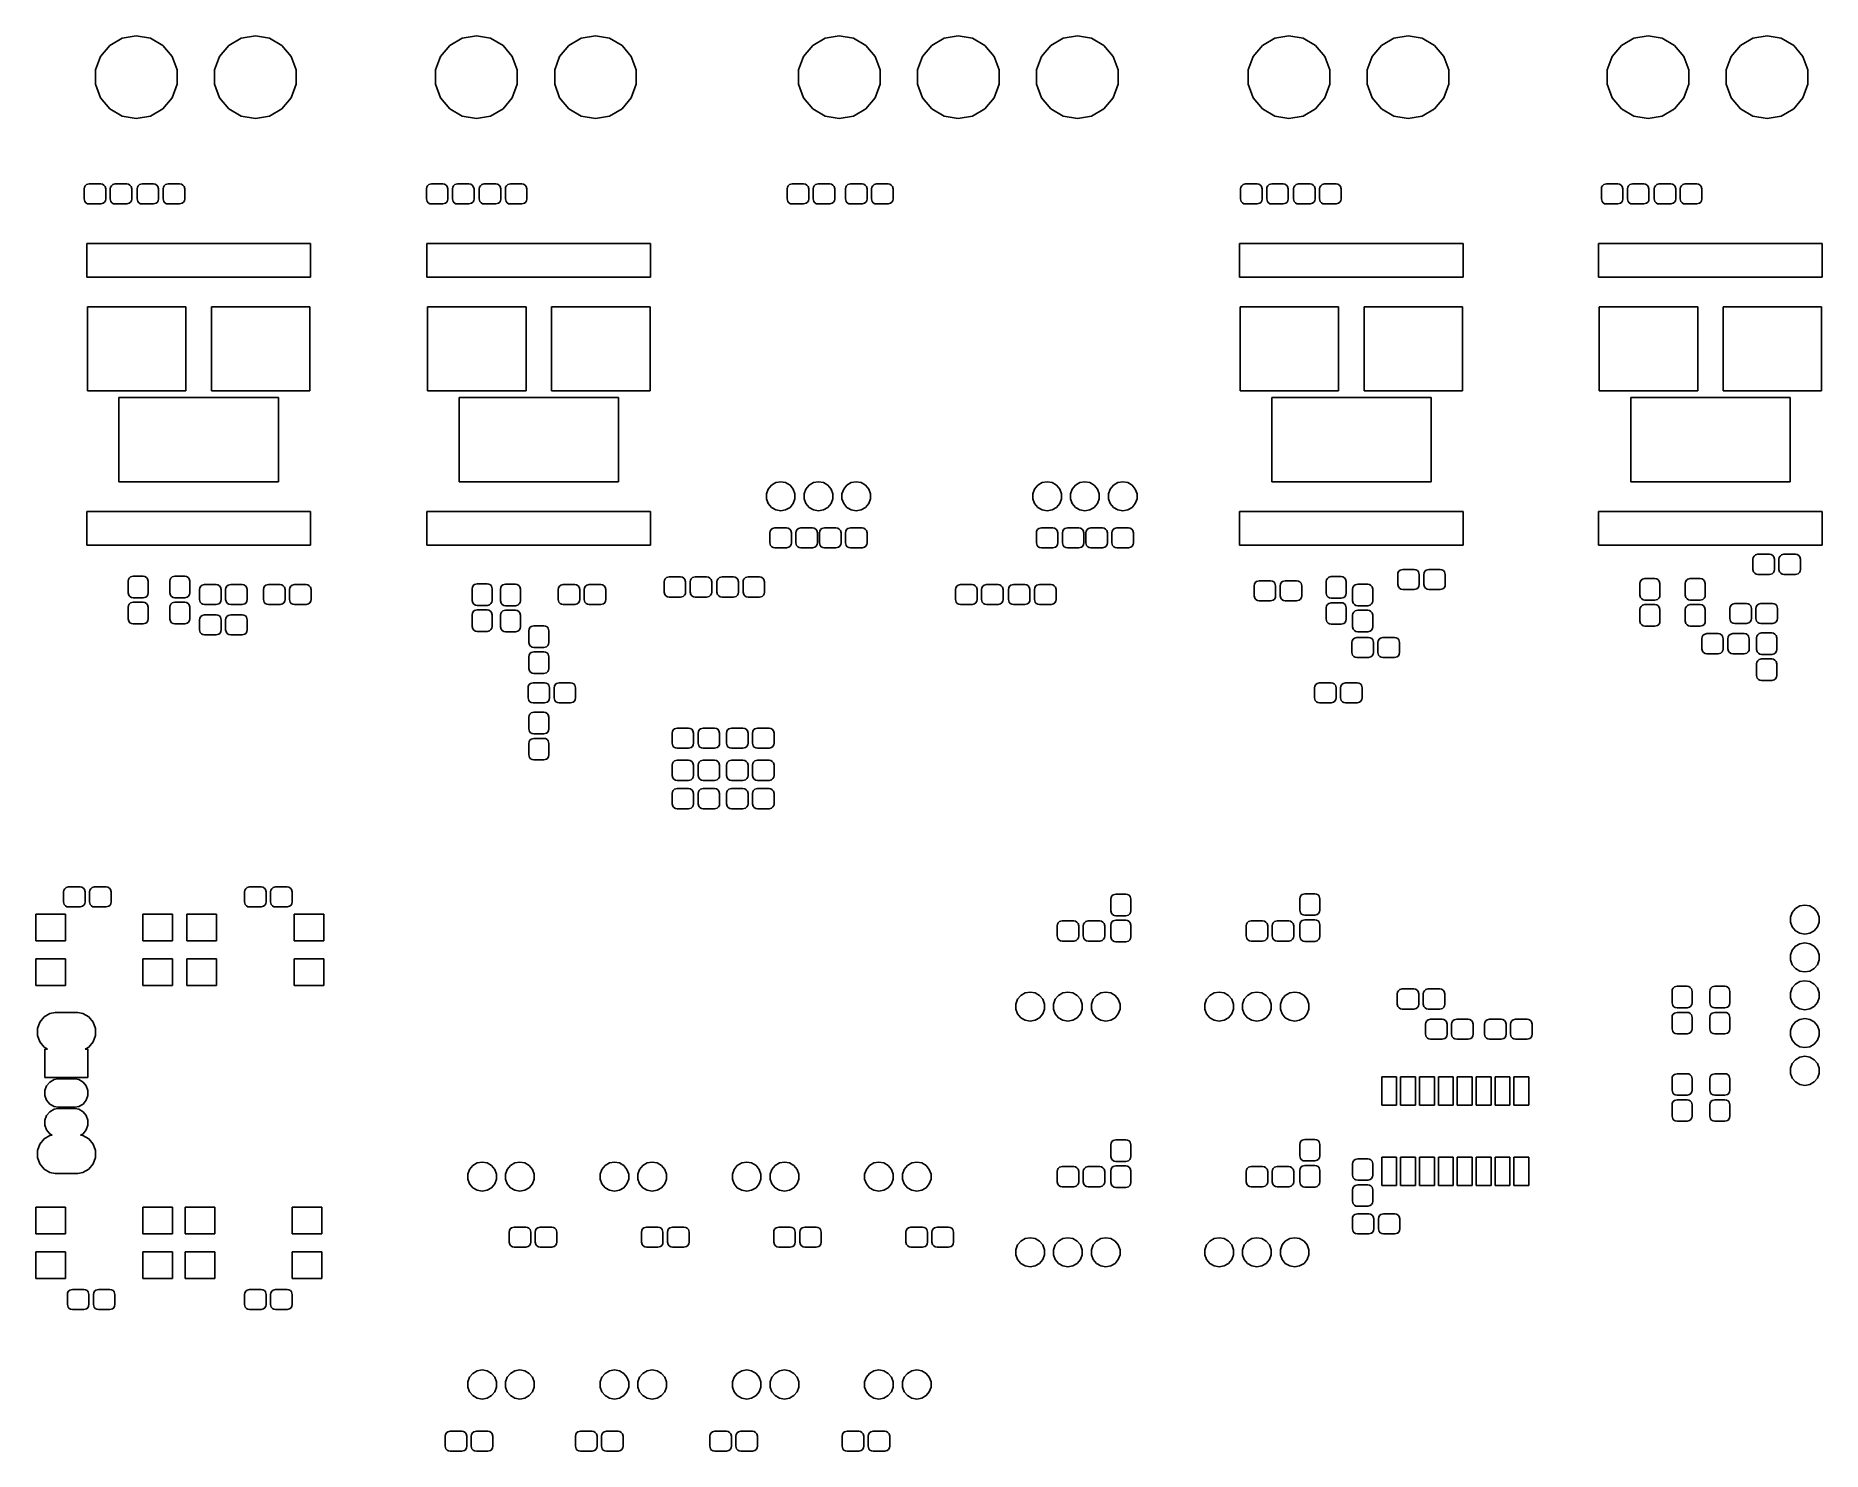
# Model space of a CAD drawing. Extents: x 40 to 160, y -138 to -43.
import ezdxf

# ---------------------------------------------------------------- set-up
doc = ezdxf.new("R2010")
doc.units = 0
doc.header["$MEASUREMENT"] = 0
doc.layers.add('BLACK', color=7, linetype='CONTINUOUS')

msp = doc.modelspace()

# ---------------------------------------------------------------- linework, layer by layer
at = {"layer": 'BLACK', "linetype": 'CONTINUOUS'}
for p, q in [((44.8206, -43.3601), (45.6574, -42.8769)), ((45.6574, -42.8769), (46.609, -42.7091)), ((46.609, -42.7091), (47.5606, -42.8769)), ((47.5606, -42.8769), (48.3974, -43.3601)), ((52.8216, -43.3601), (53.6584, -42.8769)), ((53.6584, -42.8769), (54.61, -42.7091)), ((54.61, -42.7091), (55.5616, -42.8769)), ((55.5616, -42.8769), (56.3984, -43.3601)), ((67.6796, -43.3601), (68.5164, -42.8769)), ((68.5164, -42.8769), (69.468, -42.7091)), ((69.468, -42.7091), (70.4196, -42.8769)), ((70.4196, -42.8769), (71.2564, -43.3601)), ((75.6806, -43.3601), (76.5174, -42.8769)), ((76.5174, -42.8769), (77.469, -42.7091)), ((77.469, -42.7091), (78.4206, -42.8769)), ((78.4206, -42.8769), (79.2574, -43.3601)), ((92.0656, -43.3601), (92.9024, -42.8769)), ((92.9024, -42.8769), (93.854, -42.7091)), ((93.854, -42.7091), (94.8056, -42.8769)), ((94.8056, -42.8769), (95.6424, -43.3601)), ((100.065, -43.3601), (100.901, -42.8769)), ((100.901, -42.8769), (101.853, -42.7091)), ((101.853, -42.7091), (102.805, -42.8769)), ((102.805, -42.8769), (103.641, -43.3601)), ((108.066, -43.3601), (108.902, -42.8769)), ((108.902, -42.8769), (109.854, -42.7091)), ((109.854, -42.7091), (110.806, -42.8769)), ((110.806, -42.8769), (111.642, -43.3601)), ((122.29, -43.3601), (123.126, -42.8769)), ((123.126, -42.8769), (124.078, -42.7091)), ((124.078, -42.7091), (125.03, -42.8769)), ((125.03, -42.8769), (125.866, -43.3601)), ((130.291, -43.3601), (131.127, -42.8769)), ((131.127, -42.8769), (132.079, -42.7091)), ((132.079, -42.7091), (133.031, -42.8769)), ((133.031, -42.8769), (133.867, -43.3601)), ((146.42, -43.3601), (147.256, -42.8769)), ((147.256, -42.8769), (148.208, -42.7091)), ((148.208, -42.7091), (149.16, -42.8769)), ((149.16, -42.8769), (149.996, -43.3601)), ((154.421, -43.3601), (155.257, -42.8769)), ((155.257, -42.8769), (156.209, -42.7091)), ((156.209, -42.7091), (157.161, -42.8769)), ((157.161, -42.8769), (157.997, -43.3601)), ((43.869, -45.0083), (44.1995, -44.1003)), ((44.1995, -44.1003), (44.8206, -43.3601)), ((48.3974, -43.3601), (49.0185, -44.1003)), ((49.0185, -44.1003), (49.349, -45.0083)), ((51.87, -45.0083), (52.2005, -44.1003)), ((52.2005, -44.1003), (52.8216, -43.3601)), ((56.3984, -43.3601), (57.0195, -44.1003)), ((57.0195, -44.1003), (57.35, -45.0083)), ((66.728, -45.0083), (67.0585, -44.1003)), ((67.0585, -44.1003), (67.6796, -43.3601)), ((71.2564, -43.3601), (71.8775, -44.1003)), ((71.8775, -44.1003), (72.208, -45.0083)), ((74.729, -45.0083), (75.0595, -44.1003)), ((75.0595, -44.1003), (75.6806, -43.3601)), ((79.2574, -43.3601), (79.8785, -44.1003)), ((79.8785, -44.1003), (80.209, -45.0083)), ((91.114, -45.0083), (91.4445, -44.1003)), ((91.4445, -44.1003), (92.0656, -43.3601)), ((95.6424, -43.3601), (96.2635, -44.1003)), ((96.2635, -44.1003), (96.594, -45.0083)), ((99.113, -45.0083), (99.4435, -44.1003)), ((99.4435, -44.1003), (100.065, -43.3601)), ((103.641, -43.3601), (104.263, -44.1003)), ((104.263, -44.1003), (104.593, -45.0083)), ((107.114, -45.0083), (107.444, -44.1003)), ((107.444, -44.1003), (108.066, -43.3601)), ((111.642, -43.3601), (112.264, -44.1003)), ((112.264, -44.1003), (112.594, -45.0083)), ((121.338, -45.0083), (121.668, -44.1003)), ((121.668, -44.1003), (122.29, -43.3601)), ((125.866, -43.3601), (126.488, -44.1003)), ((126.488, -44.1003), (126.818, -45.0083)), ((129.339, -45.0083), (129.669, -44.1003)), ((129.669, -44.1003), (130.291, -43.3601)), ((133.867, -43.3601), (134.489, -44.1003)), ((134.489, -44.1003), (134.819, -45.0083)), ((145.468, -45.0083), (145.798, -44.1003)), ((145.798, -44.1003), (146.42, -43.3601)), ((149.996, -43.3601), (150.618, -44.1003)), ((150.618, -44.1003), (150.948, -45.0083)), ((153.469, -45.0083), (153.799, -44.1003)), ((153.799, -44.1003), (154.421, -43.3601)), ((157.997, -43.3601), (158.619, -44.1003)), ((158.619, -44.1003), (158.949, -45.0083)), ((43.869, -45.9745), (43.869, -45.0083)), ((49.349, -45.0083), (49.349, -45.9745)), ((51.87, -45.9745), (51.87, -45.0083)), ((57.35, -45.0083), (57.35, -45.9745)), ((66.728, -45.9745), (66.728, -45.0083)), ((72.208, -45.0083), (72.208, -45.9745)), ((74.729, -45.9745), (74.729, -45.0083)), ((80.209, -45.0083), (80.209, -45.9745)), ((91.114, -45.9745), (91.114, -45.0083)), ((96.594, -45.0083), (96.594, -45.9745)), ((99.113, -45.9745), (99.113, -45.0083)), ((104.593, -45.0083), (104.593, -45.9745)), ((107.114, -45.9745), (107.114, -45.0083)), ((112.594, -45.0083), (112.594, -45.9745)), ((121.338, -45.9745), (121.338, -45.0083)), ((126.818, -45.0083), (126.818, -45.9745)), ((129.339, -45.9745), (129.339, -45.0083)), ((134.819, -45.0083), (134.819, -45.9745)), ((145.468, -45.9745), (145.468, -45.0083)), ((150.948, -45.0083), (150.948, -45.9745)), ((153.469, -45.9745), (153.469, -45.0083)), ((158.949, -45.0083), (158.949, -45.9745)), ((44.1995, -46.8825), (43.869, -45.9745)), ((49.349, -45.9745), (49.0185, -46.8825)), ((52.2005, -46.8825), (51.87, -45.9745)), ((57.35, -45.9745), (57.0195, -46.8825)), ((67.0585, -46.8825), (66.728, -45.9745)), ((72.208, -45.9745), (71.8775, -46.8825)), ((75.0595, -46.8825), (74.729, -45.9745)), ((80.209, -45.9745), (79.8785, -46.8825)), ((91.4445, -46.8825), (91.114, -45.9745)), ((96.594, -45.9745), (96.2635, -46.8825)), ((99.4435, -46.8825), (99.113, -45.9745)), ((104.593, -45.9745), (104.263, -46.8825)), ((107.444, -46.8825), (107.114, -45.9745)), ((112.594, -45.9745), (112.264, -46.8825)), ((121.668, -46.8825), (121.338, -45.9745)), ((126.818, -45.9745), (126.488, -46.8825)), ((129.669, -46.8825), (129.339, -45.9745)), ((134.819, -45.9745), (134.489, -46.8825)), ((145.798, -46.8825), (145.468, -45.9745)), ((150.948, -45.9745), (150.618, -46.8825)), ((153.799, -46.8825), (153.469, -45.9745)), ((158.949, -45.9745), (158.619, -46.8825)), ((44.8206, -47.6227), (44.1995, -46.8825)), ((45.6574, -48.1059), (44.8206, -47.6227)), ((48.3974, -47.6227), (47.5606, -48.1059)), ((49.0185, -46.8825), (48.3974, -47.6227)), ((52.8216, -47.6227), (52.2005, -46.8825)), ((53.6584, -48.1059), (52.8216, -47.6227)), ((56.3984, -47.6227), (55.5616, -48.1059)), ((57.0195, -46.8825), (56.3984, -47.6227)), ((67.6796, -47.6227), (67.0585, -46.8825)), ((68.5164, -48.1059), (67.6796, -47.6227)), ((71.2564, -47.6227), (70.4196, -48.1059)), ((71.8775, -46.8825), (71.2564, -47.6227)), ((75.6806, -47.6227), (75.0595, -46.8825)), ((76.5174, -48.1059), (75.6806, -47.6227)), ((79.2574, -47.6227), (78.4206, -48.1059)), ((79.8785, -46.8825), (79.2574, -47.6227)), ((92.0656, -47.6227), (91.4445, -46.8825)), ((92.9024, -48.1059), (92.0656, -47.6227)), ((95.6424, -47.6227), (94.8056, -48.1059)), ((96.2635, -46.8825), (95.6424, -47.6227)), ((100.065, -47.6227), (99.4435, -46.8825)), ((100.901, -48.1059), (100.065, -47.6227)), ((103.641, -47.6227), (102.805, -48.1059)), ((104.263, -46.8825), (103.641, -47.6227)), ((108.066, -47.6227), (107.444, -46.8825)), ((108.902, -48.1059), (108.066, -47.6227)), ((111.642, -47.6227), (110.806, -48.1059)), ((112.264, -46.8825), (111.642, -47.6227)), ((122.29, -47.6227), (121.668, -46.8825)), ((123.126, -48.1059), (122.29, -47.6227)), ((125.866, -47.6227), (125.03, -48.1059)), ((126.488, -46.8825), (125.866, -47.6227)), ((130.291, -47.6227), (129.669, -46.8825)), ((131.127, -48.1059), (130.291, -47.6227)), ((133.867, -47.6227), (133.031, -48.1059)), ((134.489, -46.8825), (133.867, -47.6227)), ((146.42, -47.6227), (145.798, -46.8825)), ((147.256, -48.1059), (146.42, -47.6227)), ((149.996, -47.6227), (149.16, -48.1059)), ((150.618, -46.8825), (149.996, -47.6227)), ((154.421, -47.6227), (153.799, -46.8825)), ((155.257, -48.1059), (154.421, -47.6227)), ((157.997, -47.6227), (157.161, -48.1059)), ((158.619, -46.8825), (157.997, -47.6227)), ((46.609, -48.2737), (45.6574, -48.1059)), ((47.5606, -48.1059), (46.609, -48.2737)), ((54.61, -48.2737), (53.6584, -48.1059)), ((55.5616, -48.1059), (54.61, -48.2737)), ((69.468, -48.2737), (68.5164, -48.1059)), ((70.4196, -48.1059), (69.468, -48.2737)), ((77.469, -48.2737), (76.5174, -48.1059)), ((78.4206, -48.1059), (77.469, -48.2737)), ((93.854, -48.2737), (92.9024, -48.1059)), ((94.8056, -48.1059), (93.854, -48.2737)), ((101.853, -48.2737), (100.901, -48.1059)), ((102.805, -48.1059), (101.853, -48.2737)), ((109.854, -48.2737), (108.902, -48.1059)), ((110.806, -48.1059), (109.854, -48.2737)), ((124.078, -48.2737), (123.126, -48.1059)), ((125.03, -48.1059), (124.078, -48.2737)), ((132.079, -48.2737), (131.127, -48.1059)), ((133.031, -48.1059), (132.079, -48.2737)), ((148.208, -48.2737), (147.256, -48.1059)), ((149.16, -48.1059), (148.208, -48.2737)), ((156.209, -48.2737), (155.257, -48.1059)), ((157.161, -48.1059), (156.209, -48.2737)), ((43.1244, -52.8871), (43.183, -52.7856)), ((43.183, -52.7856), (43.2727, -52.7102)), ((43.2727, -52.7102), (43.4415, -52.665)), ((43.4415, -52.665), (44.2165, -52.665)), ((44.2165, -52.665), (44.3319, -52.6854)), ((44.3319, -52.6854), (44.4334, -52.744)), ((44.4334, -52.744), (44.5088, -52.8337)), ((44.8744, -52.8871), (44.933, -52.7856)), ((44.933, -52.7856), (45.0227, -52.7102)), ((45.0227, -52.7102), (45.1915, -52.665)), ((45.1915, -52.665), (45.9665, -52.665)), ((45.9665, -52.665), (46.0819, -52.6854)), ((46.0819, -52.6854), (46.1834, -52.744)), ((46.1834, -52.744), (46.2588, -52.8337)), ((46.6804, -52.8871), (46.739, -52.7856)), ((46.739, -52.7856), (46.8287, -52.7102)), ((46.8287, -52.7102), (46.9975, -52.665)), ((46.9975, -52.665), (47.7725, -52.665)), ((47.7725, -52.665), (47.8879, -52.6854)), ((47.8879, -52.6854), (47.9894, -52.744)), ((47.9894, -52.744), (48.0648, -52.8337)), ((48.4304, -52.8871), (48.489, -52.7856)), ((48.489, -52.7856), (48.5787, -52.7102)), ((48.5787, -52.7102), (48.7475, -52.665)), ((48.7475, -52.665), (49.5225, -52.665)), ((49.5225, -52.665), (49.6379, -52.6854)), ((49.6379, -52.6854), (49.7394, -52.744)), ((49.7394, -52.744), (49.8148, -52.8337)), ((66.1254, -52.8871), (66.184, -52.7856)), ((66.184, -52.7856), (66.2737, -52.7102)), ((66.2737, -52.7102), (66.4425, -52.665)), ((66.4425, -52.665), (67.2175, -52.665)), ((67.2175, -52.665), (67.3329, -52.6854)), ((67.3329, -52.6854), (67.4344, -52.744)), ((67.4344, -52.744), (67.5098, -52.8337)), ((67.8754, -52.8871), (67.934, -52.7856)), ((67.934, -52.7856), (68.0237, -52.7102)), ((68.0237, -52.7102), (68.1925, -52.665)), ((68.1925, -52.665), (68.9675, -52.665)), ((68.9675, -52.665), (69.0829, -52.6854)), ((69.0829, -52.6854), (69.1844, -52.744)), ((69.1844, -52.744), (69.2598, -52.8337)), ((69.6814, -52.8871), (69.74, -52.7856)), ((69.74, -52.7856), (69.8297, -52.7102)), ((69.8297, -52.7102), (69.9985, -52.665)), ((69.9985, -52.665), (70.7735, -52.665)), ((70.7735, -52.665), (70.8889, -52.6854)), ((70.8889, -52.6854), (70.9904, -52.744)), ((70.9904, -52.744), (71.0658, -52.8337)), ((71.4314, -52.8871), (71.49, -52.7856)), ((71.49, -52.7856), (71.5797, -52.7102)), ((71.5797, -52.7102), (71.7485, -52.665)), ((71.7485, -52.665), (72.5235, -52.665)), ((72.5235, -52.665), (72.6389, -52.6854)), ((72.6389, -52.6854), (72.7404, -52.744)), ((72.7404, -52.744), (72.8158, -52.8337)), ((90.3684, -52.8871), (90.427, -52.7856)), ((90.427, -52.7856), (90.5168, -52.7102)), ((90.5168, -52.7102), (90.6855, -52.665)), ((90.6855, -52.665), (91.4605, -52.665)), ((91.4605, -52.665), (91.5759, -52.6854)), ((91.5759, -52.6854), (91.6774, -52.744)), ((91.6774, -52.744), (91.7528, -52.8337)), ((92.1184, -52.8871), (92.177, -52.7856)), ((92.177, -52.7856), (92.2668, -52.7102)), ((92.2668, -52.7102), (92.4355, -52.665)), ((92.4355, -52.665), (93.2105, -52.665)), ((93.2105, -52.665), (93.3259, -52.6854)), ((93.3259, -52.6854), (93.4274, -52.744)), ((93.4274, -52.744), (93.5028, -52.8337)), ((94.2914, -52.8871), (94.35, -52.7856)), ((94.35, -52.7856), (94.4397, -52.7102)), ((94.4397, -52.7102), (94.6085, -52.665)), ((94.6085, -52.665), (95.3835, -52.665)), ((95.3835, -52.665), (95.4989, -52.6854)), ((95.4989, -52.6854), (95.6004, -52.744)), ((95.6004, -52.744), (95.6758, -52.8337)), ((96.0414, -52.8871), (96.1, -52.7856)), ((96.1, -52.7856), (96.1897, -52.7102)), ((96.1897, -52.7102), (96.3585, -52.665)), ((96.3585, -52.665), (97.1335, -52.665)), ((97.1335, -52.665), (97.2489, -52.6854)), ((97.2489, -52.6854), (97.3504, -52.744)), ((97.3504, -52.744), (97.4258, -52.8337)), ((120.848, -52.8871), (120.907, -52.7856)), ((120.907, -52.7856), (120.997, -52.7102)), ((120.997, -52.7102), (121.165, -52.665)), ((121.165, -52.665), (121.941, -52.665)), ((121.941, -52.665), (122.056, -52.6854)), ((122.056, -52.6854), (122.157, -52.744)), ((122.157, -52.744), (122.233, -52.8337)), ((122.598, -52.8871), (122.657, -52.7856)), ((122.657, -52.7856), (122.747, -52.7102)), ((122.747, -52.7102), (122.915, -52.665)), ((122.915, -52.665), (123.691, -52.665)), ((123.691, -52.665), (123.806, -52.6854)), ((123.806, -52.6854), (123.907, -52.744)), ((123.907, -52.744), (123.983, -52.8337)), ((124.404, -52.8871), (124.463, -52.7856)), ((124.463, -52.7856), (124.553, -52.7102)), ((124.553, -52.7102), (124.721, -52.665)), ((124.721, -52.665), (125.496, -52.665)), ((125.496, -52.665), (125.612, -52.6854)), ((125.612, -52.6854), (125.713, -52.744)), ((125.713, -52.744), (125.789, -52.8337)), ((126.154, -52.8871), (126.213, -52.7856)), ((126.213, -52.7856), (126.303, -52.7102)), ((126.303, -52.7102), (126.471, -52.665)), ((126.471, -52.665), (127.246, -52.665)), ((127.246, -52.665), (127.362, -52.6854)), ((127.362, -52.6854), (127.463, -52.744)), ((127.463, -52.744), (127.539, -52.8337)), ((145.091, -52.8871), (145.15, -52.7856)), ((145.15, -52.7856), (145.24, -52.7102)), ((145.24, -52.7102), (145.409, -52.665)), ((145.409, -52.665), (146.183, -52.665)), ((146.183, -52.665), (146.299, -52.6854)), ((146.299, -52.6854), (146.4, -52.744)), ((146.4, -52.744), (146.476, -52.8337)), ((146.841, -52.8871), (146.9, -52.7856)), ((146.9, -52.7856), (146.99, -52.7102)), ((146.99, -52.7102), (147.159, -52.665)), ((147.159, -52.665), (147.933, -52.665)), ((147.933, -52.665), (148.049, -52.6854)), ((148.049, -52.6854), (148.15, -52.744)), ((148.15, -52.744), (148.226, -52.8337)), ((148.647, -52.8871), (148.706, -52.7856)), ((148.706, -52.7856), (148.796, -52.7102)), ((148.796, -52.7102), (148.964, -52.665)), ((148.964, -52.665), (149.739, -52.665)), ((149.739, -52.665), (149.855, -52.6854)), ((149.855, -52.6854), (149.956, -52.744)), ((149.956, -52.744), (150.032, -52.8337)), ((150.397, -52.8871), (150.456, -52.7856)), ((150.456, -52.7856), (150.546, -52.7102)), ((150.546, -52.7102), (150.714, -52.665)), ((150.714, -52.665), (151.489, -52.665)), ((151.489, -52.665), (151.605, -52.6854)), ((151.605, -52.6854), (151.706, -52.744)), ((151.706, -52.744), (151.782, -52.8337)), ((43.104, -53.0025), (43.1244, -52.8871)), ((43.104, -53.6775), (43.104, -53.0025)), ((43.1492, -53.8462), (43.104, -53.6775)), ((43.2246, -53.936), (43.1492, -53.8462)), ((43.3261, -53.9946), (43.2246, -53.936)), ((43.4415, -54.015), (43.3261, -53.9946)), ((44.2165, -54.015), (43.4415, -54.015)), ((44.3852, -53.9698), (44.2165, -54.015)), ((44.475, -53.8944), (44.3852, -53.9698)), ((44.5336, -53.7929), (44.475, -53.8944)), ((44.5088, -52.8337), (44.554, -53.0025)), ((44.554, -53.6775), (44.5336, -53.7929)), ((44.554, -53.0025), (44.554, -53.6775)), ((44.854, -53.0025), (44.8744, -52.8871)), ((44.854, -53.6775), (44.854, -53.0025)), ((44.8992, -53.8462), (44.854, -53.6775)), ((44.9746, -53.936), (44.8992, -53.8462)), ((45.0761, -53.9946), (44.9746, -53.936)), ((45.1915, -54.015), (45.0761, -53.9946)), ((45.9665, -54.015), (45.1915, -54.015)), ((46.1352, -53.9698), (45.9665, -54.015)), ((46.225, -53.8944), (46.1352, -53.9698)), ((46.2836, -53.7929), (46.225, -53.8944)), ((46.2588, -52.8337), (46.304, -53.0025)), ((46.304, -53.6775), (46.2836, -53.7929)), ((46.304, -53.0025), (46.304, -53.6775)), ((46.66, -53.0025), (46.6804, -52.8871)), ((46.66, -53.6775), (46.66, -53.0025)), ((46.7052, -53.8462), (46.66, -53.6775)), ((46.7806, -53.936), (46.7052, -53.8462)), ((46.8821, -53.9946), (46.7806, -53.936)), ((46.9975, -54.015), (46.8821, -53.9946)), ((47.7725, -54.015), (46.9975, -54.015)), ((47.9412, -53.9698), (47.7725, -54.015)), ((48.031, -53.8944), (47.9412, -53.9698)), ((48.0896, -53.7929), (48.031, -53.8944)), ((48.0648, -52.8337), (48.11, -53.0025)), ((48.11, -53.6775), (48.0896, -53.7929)), ((48.11, -53.0025), (48.11, -53.6775)), ((48.41, -53.0025), (48.4304, -52.8871)), ((48.41, -53.6775), (48.41, -53.0025)), ((48.4552, -53.8462), (48.41, -53.6775)), ((48.5306, -53.936), (48.4552, -53.8462)), ((48.6321, -53.9946), (48.5306, -53.936)), ((48.7475, -54.015), (48.6321, -53.9946)), ((49.5225, -54.015), (48.7475, -54.015)), ((49.6912, -53.9698), (49.5225, -54.015)), ((49.781, -53.8944), (49.6912, -53.9698)), ((49.8396, -53.7929), (49.781, -53.8944)), ((49.8148, -52.8337), (49.86, -53.0025)), ((49.86, -53.6775), (49.8396, -53.7929)), ((49.86, -53.0025), (49.86, -53.6775)), ((66.105, -53.0025), (66.1254, -52.8871)), ((66.105, -53.6775), (66.105, -53.0025)), ((66.1502, -53.8462), (66.105, -53.6775)), ((66.2256, -53.936), (66.1502, -53.8462)), ((66.3271, -53.9946), (66.2256, -53.936)), ((66.4425, -54.015), (66.3271, -53.9946)), ((67.2175, -54.015), (66.4425, -54.015)), ((67.3863, -53.9698), (67.2175, -54.015)), ((67.476, -53.8944), (67.3863, -53.9698)), ((67.5346, -53.7929), (67.476, -53.8944)), ((67.5098, -52.8337), (67.555, -53.0025)), ((67.555, -53.6775), (67.5346, -53.7929)), ((67.555, -53.0025), (67.555, -53.6775)), ((67.855, -53.0025), (67.8754, -52.8871)), ((67.855, -53.6775), (67.855, -53.0025)), ((67.9002, -53.8462), (67.855, -53.6775)), ((67.9756, -53.936), (67.9002, -53.8462)), ((68.0771, -53.9946), (67.9756, -53.936)), ((68.1925, -54.015), (68.0771, -53.9946)), ((68.9675, -54.015), (68.1925, -54.015)), ((69.1362, -53.9698), (68.9675, -54.015)), ((69.226, -53.8944), (69.1362, -53.9698)), ((69.2846, -53.7929), (69.226, -53.8944)), ((69.2598, -52.8337), (69.305, -53.0025)), ((69.305, -53.6775), (69.2846, -53.7929)), ((69.305, -53.0025), (69.305, -53.6775)), ((69.661, -53.0025), (69.6814, -52.8871)), ((69.661, -53.6775), (69.661, -53.0025)), ((69.7062, -53.8462), (69.661, -53.6775)), ((69.7816, -53.936), (69.7062, -53.8462)), ((69.8831, -53.9946), (69.7816, -53.936)), ((69.9985, -54.015), (69.8831, -53.9946)), ((70.7735, -54.015), (69.9985, -54.015)), ((70.9423, -53.9698), (70.7735, -54.015)), ((71.032, -53.8944), (70.9423, -53.9698)), ((71.0906, -53.7929), (71.032, -53.8944)), ((71.0658, -52.8337), (71.111, -53.0025)), ((71.111, -53.6775), (71.0906, -53.7929)), ((71.111, -53.0025), (71.111, -53.6775)), ((71.411, -53.0025), (71.4314, -52.8871)), ((71.411, -53.6775), (71.411, -53.0025)), ((71.4562, -53.8462), (71.411, -53.6775)), ((71.5316, -53.936), (71.4562, -53.8462)), ((71.6331, -53.9946), (71.5316, -53.936)), ((71.7485, -54.015), (71.6331, -53.9946)), ((72.5235, -54.015), (71.7485, -54.015)), ((72.6923, -53.9698), (72.5235, -54.015)), ((72.782, -53.8944), (72.6923, -53.9698)), ((72.8406, -53.7929), (72.782, -53.8944)), ((72.8158, -52.8337), (72.861, -53.0025)), ((72.861, -53.6775), (72.8406, -53.7929)), ((72.861, -53.0025), (72.861, -53.6775)), ((90.348, -53.0025), (90.3684, -52.8871)), ((90.348, -53.6775), (90.348, -53.0025)), ((90.3932, -53.8462), (90.348, -53.6775)), ((90.4686, -53.936), (90.3932, -53.8462)), ((90.5701, -53.9946), (90.4686, -53.936)), ((90.6855, -54.015), (90.5701, -53.9946)), ((91.4605, -54.015), (90.6855, -54.015)), ((91.6292, -53.9698), (91.4605, -54.015)), ((91.719, -53.8944), (91.6292, -53.9698)), ((91.7776, -53.7929), (91.719, -53.8944)), ((91.7528, -52.8337), (91.798, -53.0025)), ((91.798, -53.6775), (91.7776, -53.7929)), ((91.798, -53.0025), (91.798, -53.6775)), ((92.098, -53.0025), (92.1184, -52.8871)), ((92.098, -53.6775), (92.098, -53.0025)), ((92.1432, -53.8462), (92.098, -53.6775)), ((92.2186, -53.936), (92.1432, -53.8462)), ((92.3201, -53.9946), (92.2186, -53.936)), ((92.4355, -54.015), (92.3201, -53.9946)), ((93.2105, -54.015), (92.4355, -54.015)), ((93.3792, -53.9698), (93.2105, -54.015)), ((93.469, -53.8944), (93.3792, -53.9698)), ((93.5276, -53.7929), (93.469, -53.8944)), ((93.5028, -52.8337), (93.548, -53.0025)), ((93.548, -53.6775), (93.5276, -53.7929)), ((93.548, -53.0025), (93.548, -53.6775)), ((94.271, -53.0025), (94.2914, -52.8871)), ((94.271, -53.6775), (94.271, -53.0025)), ((94.3162, -53.8462), (94.271, -53.6775)), ((94.3916, -53.936), (94.3162, -53.8462)), ((94.4931, -53.9946), (94.3916, -53.936)), ((94.6085, -54.015), (94.4931, -53.9946)), ((95.3835, -54.015), (94.6085, -54.015)), ((95.5523, -53.9698), (95.3835, -54.015)), ((95.642, -53.8944), (95.5523, -53.9698)), ((95.7006, -53.7929), (95.642, -53.8944)), ((95.6758, -52.8337), (95.721, -53.0025)), ((95.721, -53.6775), (95.7006, -53.7929)), ((95.721, -53.0025), (95.721, -53.6775)), ((96.021, -53.0025), (96.0414, -52.8871)), ((96.021, -53.6775), (96.021, -53.0025)), ((96.0662, -53.8462), (96.021, -53.6775)), ((96.1416, -53.936), (96.0662, -53.8462)), ((96.2431, -53.9946), (96.1416, -53.936)), ((96.3585, -54.015), (96.2431, -53.9946)), ((97.1335, -54.015), (96.3585, -54.015)), ((97.3023, -53.9698), (97.1335, -54.015)), ((97.392, -53.8944), (97.3023, -53.9698)), ((97.4506, -53.7929), (97.392, -53.8944)), ((97.4258, -52.8337), (97.471, -53.0025)), ((97.471, -53.6775), (97.4506, -53.7929)), ((97.471, -53.0025), (97.471, -53.6775)), ((120.828, -53.0025), (120.848, -52.8871)), ((120.828, -53.6775), (120.828, -53.0025)), ((120.873, -53.8462), (120.828, -53.6775)), ((120.949, -53.936), (120.873, -53.8462)), ((121.05, -53.9946), (120.949, -53.936)), ((121.165, -54.015), (121.05, -53.9946)), ((121.941, -54.015), (121.165, -54.015)), ((122.109, -53.9698), (121.941, -54.015)), ((122.199, -53.8944), (122.109, -53.9698)), ((122.258, -53.7929), (122.199, -53.8944)), ((122.233, -52.8337), (122.278, -53.0025)), ((122.278, -53.6775), (122.258, -53.7929)), ((122.278, -53.0025), (122.278, -53.6775)), ((122.578, -53.0025), (122.598, -52.8871)), ((122.578, -53.6775), (122.578, -53.0025)), ((122.623, -53.8462), (122.578, -53.6775)), ((122.699, -53.936), (122.623, -53.8462)), ((122.8, -53.9946), (122.699, -53.936)), ((122.915, -54.015), (122.8, -53.9946)), ((123.691, -54.015), (122.915, -54.015)), ((123.859, -53.9698), (123.691, -54.015)), ((123.949, -53.8944), (123.859, -53.9698)), ((124.008, -53.7929), (123.949, -53.8944)), ((123.983, -52.8337), (124.028, -53.0025)), ((124.028, -53.6775), (124.008, -53.7929)), ((124.028, -53.0025), (124.028, -53.6775)), ((124.384, -53.0025), (124.404, -52.8871)), ((124.384, -53.6775), (124.384, -53.0025)), ((124.429, -53.8462), (124.384, -53.6775)), ((124.505, -53.936), (124.429, -53.8462)), ((124.606, -53.9946), (124.505, -53.936)), ((124.721, -54.015), (124.606, -53.9946)), ((125.496, -54.015), (124.721, -54.015)), ((125.665, -53.9698), (125.496, -54.015)), ((125.755, -53.8944), (125.665, -53.9698)), ((125.814, -53.7929), (125.755, -53.8944)), ((125.789, -52.8337), (125.834, -53.0025)), ((125.834, -53.6775), (125.814, -53.7929)), ((125.834, -53.0025), (125.834, -53.6775)), ((126.134, -53.0025), (126.154, -52.8871)), ((126.134, -53.6775), (126.134, -53.0025)), ((126.179, -53.8462), (126.134, -53.6775)), ((126.255, -53.936), (126.179, -53.8462)), ((126.356, -53.9946), (126.255, -53.936)), ((126.471, -54.015), (126.356, -53.9946)), ((127.246, -54.015), (126.471, -54.015)), ((127.415, -53.9698), (127.246, -54.015)), ((127.505, -53.8944), (127.415, -53.9698)), ((127.564, -53.7929), (127.505, -53.8944)), ((127.539, -52.8337), (127.584, -53.0025)), ((127.584, -53.6775), (127.564, -53.7929)), ((127.584, -53.0025), (127.584, -53.6775)), ((145.071, -53.0025), (145.091, -52.8871)), ((145.071, -53.6775), (145.071, -53.0025)), ((145.116, -53.8462), (145.071, -53.6775)), ((145.192, -53.936), (145.116, -53.8462)), ((145.293, -53.9946), (145.192, -53.936)), ((145.409, -54.015), (145.293, -53.9946)), ((146.183, -54.015), (145.409, -54.015)), ((146.352, -53.9698), (146.183, -54.015)), ((146.442, -53.8944), (146.352, -53.9698)), ((146.501, -53.7929), (146.442, -53.8944)), ((146.476, -52.8337), (146.521, -53.0025)), ((146.521, -53.6775), (146.501, -53.7929)), ((146.521, -53.0025), (146.521, -53.6775)), ((146.821, -53.0025), (146.841, -52.8871)), ((146.821, -53.6775), (146.821, -53.0025)), ((146.866, -53.8462), (146.821, -53.6775)), ((146.942, -53.936), (146.866, -53.8462)), ((147.043, -53.9946), (146.942, -53.936)), ((147.159, -54.015), (147.043, -53.9946)), ((147.933, -54.015), (147.159, -54.015)), ((148.102, -53.9698), (147.933, -54.015)), ((148.192, -53.8944), (148.102, -53.9698)), ((148.251, -53.7929), (148.192, -53.8944)), ((148.226, -52.8337), (148.271, -53.0025)), ((148.271, -53.6775), (148.251, -53.7929)), ((148.271, -53.0025), (148.271, -53.6775)), ((148.627, -53.0025), (148.647, -52.8871)), ((148.627, -53.6775), (148.627, -53.0025)), ((148.672, -53.8462), (148.627, -53.6775)), ((148.748, -53.936), (148.672, -53.8462)), ((148.849, -53.9946), (148.748, -53.936)), ((148.964, -54.015), (148.849, -53.9946)), ((149.739, -54.015), (148.964, -54.015)), ((149.908, -53.9698), (149.739, -54.015)), ((149.998, -53.8944), (149.908, -53.9698)), ((150.057, -53.7929), (149.998, -53.8944)), ((150.032, -52.8337), (150.077, -53.0025)), ((150.077, -53.6775), (150.057, -53.7929)), ((150.077, -53.0025), (150.077, -53.6775)), ((150.377, -53.0025), (150.397, -52.8871)), ((150.377, -53.6775), (150.377, -53.0025)), ((150.422, -53.8462), (150.377, -53.6775)), ((150.498, -53.936), (150.422, -53.8462)), ((150.599, -53.9946), (150.498, -53.936)), ((150.714, -54.015), (150.599, -53.9946)), ((151.489, -54.015), (150.714, -54.015)), ((151.658, -53.9698), (151.489, -54.015)), ((151.748, -53.8944), (151.658, -53.9698)), ((151.807, -53.7929), (151.748, -53.8944)), ((151.782, -52.8337), (151.827, -53.0025)), ((151.827, -53.6775), (151.807, -53.7929)), ((151.827, -53.0025), (151.827, -53.6775)), ((43.2825, -56.6706), (58.3175, -56.6706)), ((43.2825, -58.9248), (43.2825, -56.6706)), ((58.3175, -56.6706), (58.3175, -58.9248)), ((66.1425, -56.6706), (81.1775, -56.6706)), ((66.1425, -58.9248), (66.1425, -56.6706)), ((81.1775, -56.6706), (81.1775, -58.9248)), ((120.752, -56.6706), (135.787, -56.6706)), ((120.752, -58.9248), (120.752, -56.6706)), ((135.787, -56.6706), (135.787, -58.9248)), ((144.882, -56.6706), (159.917, -56.6706)), ((144.882, -58.9248), (144.882, -56.6706)), ((159.917, -56.6706), (159.917, -58.9248)), ((58.3175, -58.9248), (43.2825, -58.9248)), ((81.1775, -58.9248), (66.1425, -58.9248)), ((135.787, -58.9248), (120.752, -58.9248)), ((159.917, -58.9248), (144.882, -58.9248)), ((43.3229, -66.5829), (43.3229, -60.9251)), ((43.3229, -60.9251), (49.9459, -60.9251)), ((49.9459, -60.9251), (49.9459, -66.5829)), ((51.6541, -66.5829), (51.6541, -60.9251)), ((51.6541, -60.9251), (58.2771, -60.9251)), ((58.2771, -60.9251), (58.2771, -66.5829)), ((66.1829, -66.5829), (66.1829, -60.9251)), ((66.1829, -60.9251), (72.8059, -60.9251)), ((72.8059, -60.9251), (72.8059, -66.5829)), ((74.5141, -66.5829), (74.5141, -60.9251)), ((74.5141, -60.9251), (81.1371, -60.9251)), ((81.1371, -60.9251), (81.1371, -66.5829)), ((120.793, -66.5829), (120.793, -60.9251)), ((120.793, -60.9251), (127.416, -60.9251)), ((127.416, -60.9251), (127.416, -66.5829)), ((129.124, -66.5829), (129.124, -60.9251)), ((129.124, -60.9251), (135.747, -60.9251)), ((135.747, -60.9251), (135.747, -66.5829)), ((144.923, -66.5829), (144.923, -60.9251)), ((144.923, -60.9251), (151.546, -60.9251)), ((151.546, -60.9251), (151.546, -66.5829)), ((153.254, -66.5829), (153.254, -60.9251)), ((153.254, -60.9251), (159.877, -60.9251)), ((159.877, -60.9251), (159.877, -66.5829)), ((49.9459, -66.5829), (43.3229, -66.5829)), ((45.4438, -72.6789), (45.4438, -67.0211)), ((45.4438, -67.0211), (56.1562, -67.0211)), ((58.2771, -66.5829), (51.6541, -66.5829)), ((56.1562, -67.0211), (56.1562, -72.6789)), ((72.8059, -66.5829), (66.1829, -66.5829)), ((68.3038, -72.6789), (68.3038, -67.0211)), ((68.3038, -67.0211), (79.0162, -67.0211)), ((81.1371, -66.5829), (74.5141, -66.5829)), ((79.0162, -67.0211), (79.0162, -72.6789)), ((127.416, -66.5829), (120.793, -66.5829)), ((122.914, -72.6789), (122.914, -67.0211)), ((122.914, -67.0211), (133.626, -67.0211)), ((135.747, -66.5829), (129.124, -66.5829)), ((133.626, -67.0211), (133.626, -72.6789)), ((151.546, -66.5829), (144.923, -66.5829)), ((147.044, -72.6789), (147.044, -67.0211)), ((147.044, -67.0211), (157.756, -67.0211)), ((159.877, -66.5829), (153.254, -66.5829)), ((157.756, -67.0211), (157.756, -72.6789)), ((56.1562, -72.6789), (45.4438, -72.6789)), ((79.0162, -72.6789), (68.3038, -72.6789)), ((88.954, -73.4904), (89.07, -73.1716)), ((89.07, -73.1716), (89.2881, -72.9117)), ((89.2881, -72.9117), (89.5819, -72.7421)), ((89.5819, -72.7421), (89.916, -72.6832)), ((89.916, -72.6832), (90.2501, -72.7421)), ((90.2501, -72.7421), (90.5439, -72.9117)), ((90.5439, -72.9117), (90.762, -73.1716)), ((90.762, -73.1716), (90.878, -73.4904)), ((91.494, -73.4904), (91.61, -73.1716)), ((91.61, -73.1716), (91.8281, -72.9117)), ((91.8281, -72.9117), (92.1219, -72.7421)), ((92.1219, -72.7421), (92.456, -72.6832)), ((92.456, -72.6832), (92.7901, -72.7421)), ((92.7901, -72.7421), (93.0839, -72.9117)), ((93.0839, -72.9117), (93.302, -73.1716)), ((93.302, -73.1716), (93.418, -73.4904)), ((94.034, -73.4904), (94.15, -73.1716)), ((94.15, -73.1716), (94.3681, -72.9117)), ((94.3681, -72.9117), (94.6619, -72.7421)), ((94.6619, -72.7421), (94.996, -72.6832)), ((94.996, -72.6832), (95.3301, -72.7421)), ((95.3301, -72.7421), (95.6239, -72.9117)), ((95.6239, -72.9117), (95.842, -73.1716)), ((95.842, -73.1716), (95.958, -73.4904)), ((106.861, -73.4904), (106.977, -73.1716)), ((106.977, -73.1716), (107.195, -72.9117)), ((107.195, -72.9117), (107.489, -72.7421)), ((107.489, -72.7421), (107.823, -72.6832)), ((107.823, -72.6832), (108.157, -72.7421)), ((108.157, -72.7421), (108.451, -72.9117)), ((108.451, -72.9117), (108.669, -73.1716)), ((108.669, -73.1716), (108.785, -73.4904)), ((109.401, -73.4904), (109.517, -73.1716)), ((109.517, -73.1716), (109.735, -72.9117)), ((109.735, -72.9117), (110.029, -72.7421)), ((110.029, -72.7421), (110.363, -72.6832)), ((110.363, -72.6832), (110.697, -72.7421)), ((110.697, -72.7421), (110.991, -72.9117)), ((110.991, -72.9117), (111.209, -73.1716)), ((111.209, -73.1716), (111.325, -73.4904)), ((111.941, -73.4904), (112.057, -73.1716)), ((112.057, -73.1716), (112.275, -72.9117)), ((112.275, -72.9117), (112.569, -72.7421)), ((112.569, -72.7421), (112.903, -72.6832)), ((112.903, -72.6832), (113.237, -72.7421)), ((113.237, -72.7421), (113.531, -72.9117)), ((113.531, -72.9117), (113.749, -73.1716)), ((113.749, -73.1716), (113.865, -73.4904)), ((133.626, -72.6789), (122.914, -72.6789)), ((157.756, -72.6789), (147.044, -72.6789)), ((88.954, -73.8296), (88.954, -73.4904)), ((89.07, -74.1484), (88.954, -73.8296)), ((89.2881, -74.4083), (89.07, -74.1484)), ((89.5819, -74.5779), (89.2881, -74.4083)), ((90.5439, -74.4083), (90.2501, -74.5779)), ((90.762, -74.1484), (90.5439, -74.4083)), ((90.878, -73.8296), (90.762, -74.1484)), ((90.878, -73.4904), (90.878, -73.8296)), ((91.494, -73.8296), (91.494, -73.4904)), ((91.61, -74.1484), (91.494, -73.8296)), ((91.8281, -74.4083), (91.61, -74.1484)), ((92.1219, -74.5779), (91.8281, -74.4083)), ((93.0839, -74.4083), (92.7901, -74.5779)), ((93.302, -74.1484), (93.0839, -74.4083)), ((93.418, -73.8296), (93.302, -74.1484)), ((93.418, -73.4904), (93.418, -73.8296)), ((94.034, -73.8296), (94.034, -73.4904)), ((94.15, -74.1484), (94.034, -73.8296)), ((94.3681, -74.4083), (94.15, -74.1484)), ((94.6619, -74.5779), (94.3681, -74.4083)), ((95.6239, -74.4083), (95.3301, -74.5779)), ((95.842, -74.1484), (95.6239, -74.4083)), ((95.958, -73.8296), (95.842, -74.1484)), ((95.958, -73.4904), (95.958, -73.8296)), ((106.861, -73.8296), (106.861, -73.4904)), ((106.977, -74.1484), (106.861, -73.8296)), ((107.195, -74.4083), (106.977, -74.1484)), ((107.489, -74.5779), (107.195, -74.4083)), ((108.451, -74.4083), (108.157, -74.5779)), ((108.669, -74.1484), (108.451, -74.4083)), ((108.785, -73.8296), (108.669, -74.1484)), ((108.785, -73.4904), (108.785, -73.8296)), ((109.401, -73.8296), (109.401, -73.4904)), ((109.517, -74.1484), (109.401, -73.8296)), ((109.735, -74.4083), (109.517, -74.1484)), ((110.029, -74.5779), (109.735, -74.4083)), ((110.991, -74.4083), (110.697, -74.5779)), ((111.209, -74.1484), (110.991, -74.4083)), ((111.325, -73.8296), (111.209, -74.1484)), ((111.325, -73.4904), (111.325, -73.8296)), ((111.941, -73.8296), (111.941, -73.4904)), ((112.057, -74.1484), (111.941, -73.8296)), ((112.275, -74.4083), (112.057, -74.1484)), ((112.569, -74.5779), (112.275, -74.4083)), ((113.531, -74.4083), (113.237, -74.5779)), ((113.749, -74.1484), (113.531, -74.4083)), ((113.865, -73.8296), (113.749, -74.1484)), ((113.865, -73.4904), (113.865, -73.8296)), ((43.2825, -74.6792), (58.3175, -74.6792)), ((43.2825, -76.9334), (43.2825, -74.6792)), ((58.3175, -74.6792), (58.3175, -76.9334)), ((66.1425, -74.6792), (81.1775, -74.6792)), ((66.1425, -76.9334), (66.1425, -74.6792)), ((81.1775, -74.6792), (81.1775, -76.9334)), ((89.916, -74.6368), (89.5819, -74.5779)), ((90.2501, -74.5779), (89.916, -74.6368)), ((92.456, -74.6368), (92.1219, -74.5779)), ((92.7901, -74.5779), (92.456, -74.6368)), ((94.996, -74.6368), (94.6619, -74.5779)), ((95.3301, -74.5779), (94.996, -74.6368)), ((107.823, -74.6368), (107.489, -74.5779)), ((108.157, -74.5779), (107.823, -74.6368)), ((110.363, -74.6368), (110.029, -74.5779)), ((110.697, -74.5779), (110.363, -74.6368)), ((112.903, -74.6368), (112.569, -74.5779)), ((113.237, -74.5779), (112.903, -74.6368)), ((120.753, -74.6792), (135.788, -74.6792)), ((120.753, -76.9334), (120.753, -74.6792)), ((135.788, -74.6792), (135.788, -76.9334)), ((144.883, -74.6792), (159.918, -74.6792)), ((144.883, -76.9334), (144.883, -74.6792)), ((159.918, -74.6792), (159.918, -76.9334)), ((89.191, -76.1165), (89.2114, -76.0011)), ((89.191, -76.7915), (89.191, -76.1165)), ((89.2362, -76.9603), (89.191, -76.7915)), ((89.2114, -76.0011), (89.27, -75.8996)), ((89.27, -75.8996), (89.3597, -75.8242)), ((89.3597, -75.8242), (89.5285, -75.779)), ((89.5285, -75.779), (90.3035, -75.779)), ((90.3035, -75.779), (90.4189, -75.7994)), ((90.4189, -75.7994), (90.5204, -75.858)), ((90.5204, -75.858), (90.5958, -75.9477)), ((90.5958, -75.9477), (90.641, -76.1165)), ((90.641, -76.7915), (90.6206, -76.9069)), ((90.641, -76.1165), (90.641, -76.7915)), ((90.941, -76.1165), (90.9614, -76.0011)), ((90.941, -76.7915), (90.941, -76.1165)), ((90.9862, -76.9603), (90.941, -76.7915)), ((90.9614, -76.0011), (91.02, -75.8996)), ((91.02, -75.8996), (91.1097, -75.8242)), ((91.1097, -75.8242), (91.2785, -75.779)), ((91.2785, -75.779), (92.0535, -75.779)), ((92.0535, -75.779), (92.1689, -75.7994)), ((92.1689, -75.7994), (92.2704, -75.858)), ((92.2704, -75.858), (92.3458, -75.9477)), ((92.3458, -75.9477), (92.391, -76.1165)), ((92.391, -76.7915), (92.3706, -76.9069)), ((92.391, -76.1165), (92.391, -76.7915)), ((92.521, -76.1165), (92.5414, -76.0011)), ((92.521, -76.7915), (92.521, -76.1165)), ((92.5662, -76.9603), (92.521, -76.7915)), ((92.5414, -76.0011), (92.6, -75.8996)), ((92.6, -75.8996), (92.6897, -75.8242)), ((92.6897, -75.8242), (92.8585, -75.779)), ((92.8585, -75.779), (93.6335, -75.779)), ((93.6335, -75.779), (93.7489, -75.7994)), ((93.7489, -75.7994), (93.8504, -75.858)), ((93.8504, -75.858), (93.9258, -75.9477)), ((93.9258, -75.9477), (93.971, -76.1165)), ((93.971, -76.7915), (93.9506, -76.9069)), ((93.971, -76.1165), (93.971, -76.7915)), ((94.271, -76.1165), (94.2914, -76.0011)), ((94.271, -76.7915), (94.271, -76.1165)), ((94.3162, -76.9603), (94.271, -76.7915)), ((94.2914, -76.0011), (94.35, -75.8996)), ((94.35, -75.8996), (94.4397, -75.8242)), ((94.4397, -75.8242), (94.6085, -75.779)), ((94.6085, -75.779), (95.3835, -75.779)), ((95.3835, -75.779), (95.4989, -75.7994)), ((95.4989, -75.7994), (95.6004, -75.858)), ((95.6004, -75.858), (95.6758, -75.9477)), ((95.6758, -75.9477), (95.721, -76.1165)), ((95.721, -76.7915), (95.7006, -76.9069)), ((95.721, -76.1165), (95.721, -76.7915)), ((107.098, -76.1165), (107.118, -76.0011)), ((107.098, -76.7915), (107.098, -76.1165)), ((107.143, -76.9603), (107.098, -76.7915)), ((107.118, -76.0011), (107.177, -75.8996)), ((107.177, -75.8996), (107.267, -75.8242)), ((107.267, -75.8242), (107.435, -75.779)), ((107.435, -75.779), (108.21, -75.779)), ((108.21, -75.779), (108.326, -75.7994)), ((108.326, -75.7994), (108.427, -75.858)), ((108.427, -75.858), (108.503, -75.9477)), ((108.503, -75.9477), (108.548, -76.1165)), ((108.548, -76.7915), (108.528, -76.9069)), ((108.548, -76.1165), (108.548, -76.7915)), ((108.848, -76.1165), (108.868, -76.0011)), ((108.848, -76.7915), (108.848, -76.1165)), ((108.893, -76.9603), (108.848, -76.7915)), ((108.868, -76.0011), (108.927, -75.8996)), ((108.927, -75.8996), (109.017, -75.8242)), ((109.017, -75.8242), (109.185, -75.779)), ((109.185, -75.779), (109.96, -75.779)), ((109.96, -75.779), (110.076, -75.7994)), ((110.076, -75.7994), (110.177, -75.858)), ((110.177, -75.858), (110.253, -75.9477)), ((110.253, -75.9477), (110.298, -76.1165)), ((110.298, -76.7915), (110.278, -76.9069)), ((110.298, -76.1165), (110.298, -76.7915)), ((110.428, -76.1165), (110.448, -76.0011)), ((110.428, -76.7915), (110.428, -76.1165)), ((110.473, -76.9603), (110.428, -76.7915)), ((110.448, -76.0011), (110.507, -75.8996)), ((110.507, -75.8996), (110.597, -75.8242)), ((110.597, -75.8242), (110.765, -75.779)), ((110.765, -75.779), (111.54, -75.779)), ((111.54, -75.779), (111.656, -75.7994)), ((111.656, -75.7994), (111.757, -75.858)), ((111.757, -75.858), (111.833, -75.9477)), ((111.833, -75.9477), (111.878, -76.1165)), ((111.878, -76.7915), (111.858, -76.9069)), ((111.878, -76.1165), (111.878, -76.7915)), ((112.178, -76.1165), (112.198, -76.0011)), ((112.178, -76.7915), (112.178, -76.1165)), ((112.223, -76.9603), (112.178, -76.7915)), ((112.198, -76.0011), (112.257, -75.8996)), ((112.257, -75.8996), (112.347, -75.8242)), ((112.347, -75.8242), (112.515, -75.779)), ((112.515, -75.779), (113.29, -75.779)), ((113.29, -75.779), (113.406, -75.7994)), ((113.406, -75.7994), (113.507, -75.858)), ((113.507, -75.858), (113.583, -75.9477)), ((113.583, -75.9477), (113.628, -76.1165)), ((113.628, -76.7915), (113.608, -76.9069)), ((113.628, -76.1165), (113.628, -76.7915)), ((58.3175, -76.9334), (43.2825, -76.9334)), ((81.1775, -76.9334), (66.1425, -76.9334)), ((89.3116, -77.05), (89.2362, -76.9603)), ((89.4131, -77.1086), (89.3116, -77.05)), ((89.5285, -77.129), (89.4131, -77.1086)), ((90.3035, -77.129), (89.5285, -77.129)), ((90.4723, -77.0838), (90.3035, -77.129)), ((90.562, -77.0084), (90.4723, -77.0838)), ((90.6206, -76.9069), (90.562, -77.0084)), ((91.0616, -77.05), (90.9862, -76.9603)), ((91.1631, -77.1086), (91.0616, -77.05)), ((91.2785, -77.129), (91.1631, -77.1086)), ((92.0535, -77.129), (91.2785, -77.129)), ((92.2223, -77.0838), (92.0535, -77.129)), ((92.312, -77.0084), (92.2223, -77.0838)), ((92.3706, -76.9069), (92.312, -77.0084)), ((92.6416, -77.05), (92.5662, -76.9603)), ((92.7431, -77.1086), (92.6416, -77.05)), ((92.8585, -77.129), (92.7431, -77.1086)), ((93.6335, -77.129), (92.8585, -77.129)), ((93.8023, -77.0838), (93.6335, -77.129)), ((93.892, -77.0084), (93.8023, -77.0838)), ((93.9506, -76.9069), (93.892, -77.0084)), ((94.3916, -77.05), (94.3162, -76.9603)), ((94.4931, -77.1086), (94.3916, -77.05)), ((94.6085, -77.129), (94.4931, -77.1086)), ((95.3835, -77.129), (94.6085, -77.129)), ((95.5523, -77.0838), (95.3835, -77.129)), ((95.642, -77.0084), (95.5523, -77.0838)), ((95.7006, -76.9069), (95.642, -77.0084)), ((107.219, -77.05), (107.143, -76.9603)), ((107.32, -77.1086), (107.219, -77.05)), ((107.435, -77.129), (107.32, -77.1086)), ((108.21, -77.129), (107.435, -77.129)), ((108.379, -77.0838), (108.21, -77.129)), ((108.469, -77.0084), (108.379, -77.0838)), ((108.528, -76.9069), (108.469, -77.0084)), ((108.969, -77.05), (108.893, -76.9603)), ((109.07, -77.1086), (108.969, -77.05)), ((109.185, -77.129), (109.07, -77.1086)), ((109.96, -77.129), (109.185, -77.129)), ((110.129, -77.0838), (109.96, -77.129)), ((110.219, -77.0084), (110.129, -77.0838)), ((110.278, -76.9069), (110.219, -77.0084)), ((110.549, -77.05), (110.473, -76.9603)), ((110.65, -77.1086), (110.549, -77.05)), ((110.765, -77.129), (110.65, -77.1086)), ((111.54, -77.129), (110.765, -77.129)), ((111.709, -77.0838), (111.54, -77.129)), ((111.799, -77.0084), (111.709, -77.0838)), ((111.858, -76.9069), (111.799, -77.0084)), ((112.299, -77.05), (112.223, -76.9603)), ((112.4, -77.1086), (112.299, -77.05)), ((112.515, -77.129), (112.4, -77.1086)), ((113.29, -77.129), (112.515, -77.129)), ((113.459, -77.0838), (113.29, -77.129)), ((113.549, -77.0084), (113.459, -77.0838)), ((113.608, -76.9069), (113.549, -77.0084)), ((135.788, -76.9334), (120.753, -76.9334)), ((159.918, -76.9334), (144.883, -76.9334)), ((155.259, -77.8945), (155.279, -77.7791)), ((155.259, -78.5695), (155.259, -77.8945)), ((155.279, -77.7791), (155.338, -77.6776)), ((155.338, -77.6776), (155.428, -77.6022)), ((155.428, -77.6022), (155.596, -77.557)), ((155.596, -77.557), (156.371, -77.557)), ((156.371, -77.557), (156.487, -77.5774)), ((156.487, -77.5774), (156.588, -77.636)), ((156.588, -77.636), (156.664, -77.7257)), ((156.664, -77.7257), (156.709, -77.8945)), ((156.709, -77.8945), (156.709, -78.5695)), ((157.009, -77.8945), (157.029, -77.7791)), ((157.009, -78.5695), (157.009, -77.8945)), ((157.029, -77.7791), (157.088, -77.6776)), ((157.088, -77.6776), (157.178, -77.6022)), ((157.178, -77.6022), (157.346, -77.557)), ((157.346, -77.557), (158.121, -77.557)), ((158.121, -77.557), (158.237, -77.5774)), ((158.237, -77.5774), (158.338, -77.636)), ((158.338, -77.636), (158.414, -77.7257)), ((158.414, -77.7257), (158.459, -77.8945)), ((158.459, -77.8945), (158.459, -78.5695)), ((46.0814, -79.2531), (46.14, -79.1516)), ((46.14, -79.1516), (46.2297, -79.0762)), ((46.2297, -79.0762), (46.3985, -79.031)), ((46.3985, -79.031), (47.0735, -79.031)), ((47.0735, -79.031), (47.1889, -79.0514)), ((47.1889, -79.0514), (47.2904, -79.11)), ((47.2904, -79.11), (47.3658, -79.1997)), ((47.3658, -79.1997), (47.411, -79.3685)), ((48.8754, -79.2531), (48.934, -79.1516)), ((48.934, -79.1516), (49.0237, -79.0762)), ((49.0237, -79.0762), (49.1925, -79.031)), ((49.1925, -79.031), (49.8675, -79.031)), ((49.8675, -79.031), (49.9829, -79.0514)), ((49.9829, -79.0514), (50.0844, -79.11)), ((50.0844, -79.11), (50.1598, -79.1997)), ((50.1598, -79.1997), (50.205, -79.3685)), ((82.0994, -79.3031), (82.158, -79.2016)), ((82.158, -79.2016), (82.2477, -79.1262)), ((82.2477, -79.1262), (82.4165, -79.081)), ((82.4165, -79.081), (83.1915, -79.081)), ((83.1915, -79.081), (83.3069, -79.1014)), ((83.3069, -79.1014), (83.4084, -79.16)), ((83.4084, -79.16), (83.4838, -79.2497)), ((83.8494, -79.3031), (83.908, -79.2016)), ((83.908, -79.2016), (83.9977, -79.1262)), ((83.9977, -79.1262), (84.1665, -79.081)), ((84.1665, -79.081), (84.9415, -79.081)), ((84.9415, -79.081), (85.0569, -79.1014)), ((85.0569, -79.1014), (85.1584, -79.16)), ((85.1584, -79.16), (85.2338, -79.2497)), ((85.6554, -79.3031), (85.714, -79.2016)), ((85.714, -79.2016), (85.8037, -79.1262)), ((85.8037, -79.1262), (85.9725, -79.081)), ((85.9725, -79.081), (86.7475, -79.081)), ((86.7475, -79.081), (86.8629, -79.1014)), ((86.8629, -79.1014), (86.9644, -79.16)), ((86.9644, -79.16), (87.0398, -79.2497)), ((87.4054, -79.3031), (87.464, -79.2016)), ((87.464, -79.2016), (87.5537, -79.1262)), ((87.5537, -79.1262), (87.7225, -79.081)), ((87.7225, -79.081), (88.4975, -79.081)), ((88.4975, -79.081), (88.6129, -79.1014)), ((88.6129, -79.1014), (88.7144, -79.16)), ((88.7144, -79.16), (88.7898, -79.2497)), ((126.599, -79.2811), (126.658, -79.1796)), ((126.658, -79.1796), (126.748, -79.1042)), ((126.748, -79.1042), (126.916, -79.059)), ((126.916, -79.059), (127.591, -79.059)), ((127.591, -79.059), (127.707, -79.0794)), ((127.707, -79.0794), (127.808, -79.138)), ((127.808, -79.138), (127.884, -79.2278)), ((127.884, -79.2278), (127.929, -79.3965)), ((131.383, -78.9105), (131.403, -78.7951)), ((131.383, -79.5855), (131.383, -78.9105)), ((131.403, -78.7951), (131.462, -78.6936)), ((131.462, -78.6936), (131.552, -78.6182)), ((131.552, -78.6182), (131.72, -78.573)), ((131.72, -78.573), (132.495, -78.573)), ((132.495, -78.573), (132.611, -78.5934)), ((132.611, -78.5934), (132.712, -78.652)), ((132.712, -78.652), (132.788, -78.7417)), ((132.788, -78.7417), (132.833, -78.9105)), ((132.833, -78.9105), (132.833, -79.5855)), ((133.133, -78.9105), (133.153, -78.7951)), ((133.133, -79.5855), (133.133, -78.9105)), ((133.153, -78.7951), (133.212, -78.6936)), ((133.212, -78.6936), (133.302, -78.6182)), ((133.302, -78.6182), (133.47, -78.573)), ((133.47, -78.573), (134.245, -78.573)), ((134.245, -78.573), (134.361, -78.5934)), ((134.361, -78.5934), (134.462, -78.652)), ((134.462, -78.652), (134.538, -78.7417)), ((134.538, -78.7417), (134.583, -78.9105)), ((134.583, -78.9105), (134.583, -79.5855)), ((147.74, -79.3066), (147.83, -79.2312)), ((147.83, -79.2312), (147.999, -79.186)), ((147.999, -79.186), (148.673, -79.186)), ((148.673, -79.186), (148.789, -79.2064)), ((148.789, -79.2064), (148.89, -79.265)), ((150.788, -79.3066), (150.878, -79.2312)), ((150.878, -79.2312), (151.046, -79.186)), ((151.046, -79.186), (151.721, -79.186)), ((151.721, -79.186), (151.837, -79.2064)), ((151.837, -79.2064), (151.938, -79.265)), ((155.304, -78.7382), (155.259, -78.5695)), ((155.38, -78.828), (155.304, -78.7382)), ((155.481, -78.8866), (155.38, -78.828)), ((155.596, -78.907), (155.481, -78.8866)), ((156.371, -78.907), (155.596, -78.907)), ((156.54, -78.8618), (156.371, -78.907)), ((156.63, -78.7864), (156.54, -78.8618)), ((156.689, -78.6849), (156.63, -78.7864)), ((156.709, -78.5695), (156.689, -78.6849)), ((157.054, -78.7382), (157.009, -78.5695)), ((157.13, -78.828), (157.054, -78.7382)), ((157.231, -78.8866), (157.13, -78.828)), ((157.346, -78.907), (157.231, -78.8866)), ((158.121, -78.907), (157.346, -78.907)), ((158.29, -78.8618), (158.121, -78.907)), ((158.38, -78.7864), (158.29, -78.8618)), ((158.439, -78.6849), (158.38, -78.7864)), ((158.459, -78.5695), (158.439, -78.6849)), ((46.061, -79.3685), (46.0814, -79.2531)), ((46.061, -80.1435), (46.061, -79.3685)), ((46.1062, -80.3122), (46.061, -80.1435)), ((46.1816, -80.402), (46.1062, -80.3122)), ((46.2831, -80.4606), (46.1816, -80.402)), ((47.2422, -80.4358), (47.0735, -80.481)), ((47.332, -80.3604), (47.2422, -80.4358)), ((47.3906, -80.2589), (47.332, -80.3604)), ((47.411, -80.1435), (47.3906, -80.2589)), ((47.411, -79.3685), (47.411, -80.1435)), ((48.855, -79.3685), (48.8754, -79.2531)), ((48.855, -80.1435), (48.855, -79.3685)), ((48.9002, -80.3122), (48.855, -80.1435)), ((48.9756, -80.402), (48.9002, -80.3122)), ((49.0771, -80.4606), (48.9756, -80.402)), ((50.0362, -80.4358), (49.8675, -80.481)), ((50.126, -80.3604), (50.0362, -80.4358)), ((50.1846, -80.2589), (50.126, -80.3604)), ((50.205, -80.1435), (50.1846, -80.2589)), ((50.205, -79.3685), (50.205, -80.1435)), ((50.865, -79.9265), (50.8854, -79.8111)), ((50.865, -80.6015), (50.865, -79.9265)), ((50.8854, -79.8111), (50.944, -79.7096)), ((50.944, -79.7096), (51.0337, -79.6342)), ((51.0337, -79.6342), (51.2025, -79.589)), ((51.2025, -79.589), (51.9775, -79.589)), ((51.9775, -79.589), (52.0929, -79.6094)), ((52.0929, -79.6094), (52.1944, -79.668)), ((52.1944, -79.668), (52.2698, -79.7578)), ((52.2698, -79.7578), (52.315, -79.9265)), ((52.315, -79.9265), (52.315, -80.6015)), ((52.615, -79.9265), (52.6354, -79.8111)), ((52.615, -80.6015), (52.615, -79.9265)), ((52.6354, -79.8111), (52.694, -79.7096)), ((52.694, -79.7096), (52.7837, -79.6342)), ((52.7837, -79.6342), (52.9525, -79.589)), ((52.9525, -79.589), (53.7275, -79.589)), ((53.7275, -79.589), (53.8429, -79.6094)), ((53.8429, -79.6094), (53.9444, -79.668)), ((53.9444, -79.668), (54.0198, -79.7578)), ((54.0198, -79.7578), (54.065, -79.9265)), ((54.065, -79.9265), (54.065, -80.6015)), ((55.155, -79.9265), (55.1754, -79.8111)), ((55.155, -80.6015), (55.155, -79.9265)), ((55.1754, -79.8111), (55.234, -79.7096)), ((55.234, -79.7096), (55.3237, -79.6342)), ((55.3237, -79.6342), (55.4925, -79.589)), ((55.4925, -79.589), (56.2675, -79.589)), ((56.2675, -79.589), (56.3829, -79.6094)), ((56.3829, -79.6094), (56.4844, -79.668)), ((56.4844, -79.668), (56.5598, -79.7578)), ((56.5598, -79.7578), (56.605, -79.9265)), ((56.605, -79.9265), (56.605, -80.6015)), ((56.905, -79.9265), (56.9254, -79.8111)), ((56.905, -80.6015), (56.905, -79.9265)), ((56.9254, -79.8111), (56.984, -79.7096)), ((56.984, -79.7096), (57.0737, -79.6342)), ((57.0737, -79.6342), (57.2425, -79.589)), ((57.2425, -79.589), (58.0175, -79.589)), ((58.0175, -79.589), (58.1329, -79.6094)), ((58.1329, -79.6094), (58.2344, -79.668)), ((58.2344, -79.668), (58.3098, -79.7578)), ((58.3098, -79.7578), (58.355, -79.9265)), ((58.355, -79.9265), (58.355, -80.6015)), ((69.175, -79.8765), (69.1954, -79.7611)), ((69.175, -80.6515), (69.175, -79.8765)), ((69.1954, -79.7611), (69.254, -79.6596)), ((69.254, -79.6596), (69.3438, -79.5842)), ((69.3438, -79.5842), (69.5125, -79.539)), ((69.5125, -79.539), (70.1875, -79.539)), ((70.1875, -79.539), (70.3029, -79.5594)), ((70.3029, -79.5594), (70.4044, -79.618)), ((70.4044, -79.618), (70.4798, -79.7077)), ((70.4798, -79.7077), (70.525, -79.8765)), ((70.525, -79.8765), (70.525, -80.6515)), ((71.08, -79.9045), (71.1004, -79.7891)), ((71.08, -80.6795), (71.08, -79.9045)), ((71.1004, -79.7891), (71.159, -79.6876)), ((71.159, -79.6876), (71.2488, -79.6122)), ((71.2488, -79.6122), (71.4175, -79.567)), ((71.4175, -79.567), (72.0925, -79.567)), ((72.0925, -79.567), (72.2079, -79.5874)), ((72.2079, -79.5874), (72.3094, -79.646)), ((72.3094, -79.646), (72.3848, -79.7357)), ((72.3848, -79.7357), (72.43, -79.9045)), ((72.43, -79.9045), (72.43, -80.6795)), ((74.967, -79.9265), (74.9874, -79.8111)), ((74.967, -80.6015), (74.967, -79.9265)), ((74.9874, -79.8111), (75.046, -79.7096)), ((75.046, -79.7096), (75.1358, -79.6342)), ((75.1358, -79.6342), (75.3045, -79.589)), ((75.3045, -79.589), (76.0795, -79.589)), ((76.0795, -79.589), (76.1949, -79.6094)), ((76.1949, -79.6094), (76.2964, -79.668)), ((76.2964, -79.668), (76.3718, -79.7578)), ((76.3718, -79.7578), (76.417, -79.9265)), ((76.417, -79.9265), (76.417, -80.6015)), ((76.717, -79.9265), (76.7374, -79.8111)), ((76.717, -80.6015), (76.717, -79.9265)), ((76.7374, -79.8111), (76.796, -79.7096)), ((76.796, -79.7096), (76.8858, -79.6342)), ((76.8858, -79.6342), (77.0545, -79.589)), ((77.0545, -79.589), (77.8295, -79.589)), ((77.8295, -79.589), (77.9449, -79.6094)), ((77.9449, -79.6094), (78.0464, -79.668)), ((78.0464, -79.668), (78.1218, -79.7578)), ((78.1218, -79.7578), (78.167, -79.9265)), ((78.167, -79.9265), (78.167, -80.6015)), ((82.079, -79.4185), (82.0994, -79.3031)), ((82.079, -80.0935), (82.079, -79.4185)), ((82.1242, -80.2622), (82.079, -80.0935)), ((82.1996, -80.352), (82.1242, -80.2622)), ((82.3011, -80.4106), (82.1996, -80.352)), ((82.4165, -80.431), (82.3011, -80.4106)), ((83.1915, -80.431), (82.4165, -80.431)), ((83.3602, -80.3858), (83.1915, -80.431)), ((83.45, -80.3104), (83.3602, -80.3858)), ((83.5086, -80.2089), (83.45, -80.3104)), ((83.4838, -79.2497), (83.529, -79.4185)), ((83.529, -80.0935), (83.5086, -80.2089)), ((83.529, -79.4185), (83.529, -80.0935)), ((83.829, -79.4185), (83.8494, -79.3031)), ((83.829, -80.0935), (83.829, -79.4185)), ((83.8742, -80.2622), (83.829, -80.0935)), ((83.9496, -80.352), (83.8742, -80.2622)), ((84.0511, -80.4106), (83.9496, -80.352)), ((84.1665, -80.431), (84.0511, -80.4106)), ((84.9415, -80.431), (84.1665, -80.431)), ((85.1102, -80.3858), (84.9415, -80.431)), ((85.2, -80.3104), (85.1102, -80.3858)), ((85.2586, -80.2089), (85.2, -80.3104)), ((85.2338, -79.2497), (85.279, -79.4185)), ((85.279, -80.0935), (85.2586, -80.2089)), ((85.279, -79.4185), (85.279, -80.0935)), ((85.635, -79.4185), (85.6554, -79.3031)), ((85.635, -80.0935), (85.635, -79.4185)), ((85.6802, -80.2622), (85.635, -80.0935)), ((85.7556, -80.352), (85.6802, -80.2622)), ((85.8571, -80.4106), (85.7556, -80.352)), ((85.9725, -80.431), (85.8571, -80.4106)), ((86.7475, -80.431), (85.9725, -80.431)), ((86.9162, -80.3858), (86.7475, -80.431)), ((87.006, -80.3104), (86.9162, -80.3858)), ((87.0646, -80.2089), (87.006, -80.3104)), ((87.0398, -79.2497), (87.085, -79.4185)), ((87.085, -80.0935), (87.0646, -80.2089)), ((87.085, -79.4185), (87.085, -80.0935)), ((87.385, -79.4185), (87.4054, -79.3031)), ((87.385, -80.0935), (87.385, -79.4185)), ((87.4302, -80.2622), (87.385, -80.0935)), ((87.5056, -80.352), (87.4302, -80.2622)), ((87.6071, -80.4106), (87.5056, -80.352)), ((87.7225, -80.431), (87.6071, -80.4106)), ((88.4975, -80.431), (87.7225, -80.431)), ((88.6662, -80.3858), (88.4975, -80.431)), ((88.756, -80.3104), (88.6662, -80.3858)), ((88.8146, -80.2089), (88.756, -80.3104)), ((88.7898, -79.2497), (88.835, -79.4185)), ((88.835, -80.0935), (88.8146, -80.2089)), ((88.835, -79.4185), (88.835, -80.0935)), ((101.665, -79.9265), (101.685, -79.8111)), ((101.665, -80.6015), (101.665, -79.9265)), ((101.685, -79.8111), (101.744, -79.7096)), ((101.744, -79.7096), (101.834, -79.6342)), ((101.834, -79.6342), (102.002, -79.589)), ((102.002, -79.589), (102.777, -79.589)), ((102.777, -79.589), (102.893, -79.6094)), ((102.893, -79.6094), (102.994, -79.668)), ((102.994, -79.668), (103.07, -79.7578)), ((103.07, -79.7578), (103.115, -79.9265)), ((103.115, -79.9265), (103.115, -80.6015)), ((103.415, -79.9265), (103.435, -79.8111)), ((103.415, -80.6015), (103.415, -79.9265)), ((103.435, -79.8111), (103.494, -79.7096)), ((103.494, -79.7096), (103.584, -79.6342)), ((103.584, -79.6342), (103.752, -79.589)), ((103.752, -79.589), (104.527, -79.589)), ((104.527, -79.589), (104.643, -79.6094)), ((104.643, -79.6094), (104.744, -79.668)), ((104.744, -79.668), (104.82, -79.7578)), ((104.82, -79.7578), (104.865, -79.9265)), ((104.865, -79.9265), (104.865, -80.6015)), ((105.221, -79.9265), (105.241, -79.8111)), ((105.221, -80.6015), (105.221, -79.9265)), ((105.241, -79.8111), (105.3, -79.7096)), ((105.3, -79.7096), (105.39, -79.6342)), ((105.39, -79.6342), (105.558, -79.589)), ((105.558, -79.589), (106.334, -79.589)), ((106.334, -79.589), (106.449, -79.6094)), ((106.449, -79.6094), (106.55, -79.668)), ((106.55, -79.668), (106.626, -79.7578)), ((106.626, -79.7578), (106.671, -79.9265)), ((106.671, -79.9265), (106.671, -80.6015)), ((106.971, -79.9265), (106.991, -79.8111)), ((106.971, -80.6015), (106.971, -79.9265)), ((106.991, -79.8111), (107.05, -79.7096)), ((107.05, -79.7096), (107.14, -79.6342)), ((107.14, -79.6342), (107.308, -79.589)), ((107.308, -79.589), (108.084, -79.589)), ((108.084, -79.589), (108.199, -79.6094)), ((108.199, -79.6094), (108.3, -79.668)), ((108.3, -79.668), (108.376, -79.7578)), ((108.376, -79.7578), (108.421, -79.9265)), ((108.421, -79.9265), (108.421, -80.6015)), ((121.731, -79.6725), (121.751, -79.5571)), ((121.731, -80.3475), (121.731, -79.6725)), ((121.776, -80.5162), (121.731, -80.3475)), ((121.751, -79.5571), (121.81, -79.4556)), ((121.81, -79.4556), (121.9, -79.3802)), ((121.9, -79.3802), (122.069, -79.335)), ((122.069, -79.335), (122.843, -79.335)), ((122.843, -79.335), (122.959, -79.3554)), ((122.959, -79.3554), (123.06, -79.414)), ((123.06, -79.414), (123.136, -79.5037)), ((123.136, -79.5037), (123.181, -79.6725)), ((123.181, -80.3475), (123.161, -80.4629)), ((123.181, -79.6725), (123.181, -80.3475)), ((123.481, -79.6725), (123.501, -79.5571)), ((123.481, -80.3475), (123.481, -79.6725)), ((123.526, -80.5162), (123.481, -80.3475)), ((123.501, -79.5571), (123.56, -79.4556)), ((123.56, -79.4556), (123.65, -79.3802)), ((123.65, -79.3802), (123.819, -79.335)), ((123.819, -79.335), (124.593, -79.335)), ((124.593, -79.335), (124.709, -79.3554)), ((124.709, -79.3554), (124.81, -79.414)), ((124.81, -79.414), (124.886, -79.5037)), ((124.886, -79.5037), (124.931, -79.6725)), ((124.931, -80.3475), (124.911, -80.4629)), ((124.931, -79.6725), (124.931, -80.3475)), ((126.579, -79.3965), (126.599, -79.2811)), ((126.579, -80.1715), (126.579, -79.3965)), ((126.624, -80.3402), (126.579, -80.1715)), ((126.7, -80.43), (126.624, -80.3402)), ((126.801, -80.4886), (126.7, -80.43)), ((127.85, -80.3884), (127.76, -80.4638)), ((127.909, -80.2869), (127.85, -80.3884)), ((127.929, -80.1715), (127.909, -80.2869)), ((127.929, -79.3965), (127.929, -80.1715)), ((128.357, -79.9045), (128.377, -79.7891)), ((128.357, -80.6795), (128.357, -79.9045)), ((128.377, -79.7891), (128.436, -79.6876)), ((128.436, -79.6876), (128.526, -79.6122)), ((128.526, -79.6122), (128.695, -79.567)), ((128.695, -79.567), (129.369, -79.567)), ((129.369, -79.567), (129.485, -79.5874)), ((129.485, -79.5874), (129.586, -79.646)), ((129.586, -79.646), (129.662, -79.7357)), ((129.662, -79.7357), (129.707, -79.9045)), ((129.707, -79.9045), (129.707, -80.6795)), ((131.428, -79.7542), (131.383, -79.5855)), ((131.504, -79.844), (131.428, -79.7542)), ((131.605, -79.9026), (131.504, -79.844)), ((131.72, -79.923), (131.605, -79.9026)), ((132.495, -79.923), (131.72, -79.923)), ((132.664, -79.8778), (132.495, -79.923)), ((132.754, -79.8024), (132.664, -79.8778)), ((132.813, -79.7009), (132.754, -79.8024)), ((132.833, -79.5855), (132.813, -79.7009)), ((133.178, -79.7542), (133.133, -79.5855)), ((133.254, -79.844), (133.178, -79.7542)), ((133.355, -79.9026), (133.254, -79.844)), ((133.47, -79.923), (133.355, -79.9026)), ((134.245, -79.923), (133.47, -79.923)), ((134.414, -79.8778), (134.245, -79.923)), ((134.504, -79.8024), (134.414, -79.8778)), ((134.563, -79.7009), (134.504, -79.8024)), ((134.583, -79.5855), (134.563, -79.7009)), ((147.661, -79.5235), (147.681, -79.4081)), ((147.661, -80.2985), (147.661, -79.5235)), ((147.706, -80.4672), (147.661, -80.2985)), ((147.681, -79.4081), (147.74, -79.3066)), ((148.89, -79.265), (148.966, -79.3547)), ((148.991, -80.4139), (148.932, -80.5154)), ((148.966, -79.3547), (149.011, -79.5235)), ((149.011, -80.2985), (148.991, -80.4139)), ((149.011, -79.5235), (149.011, -80.2985)), ((150.709, -79.5235), (150.729, -79.4081)), ((150.709, -80.2985), (150.709, -79.5235)), ((150.754, -80.4672), (150.709, -80.2985)), ((150.729, -79.4081), (150.788, -79.3066)), ((151.938, -79.265), (152.014, -79.3547)), ((152.039, -80.4139), (151.98, -80.5154)), ((152.014, -79.3547), (152.059, -79.5235)), ((152.059, -80.2985), (152.039, -80.4139)), ((152.059, -79.5235), (152.059, -80.2985)), ((46.061, -81.1185), (46.0814, -81.0031)), ((46.061, -81.8935), (46.061, -81.1185)), ((46.0814, -81.0031), (46.14, -80.9016)), ((46.14, -80.9016), (46.2297, -80.8262)), ((46.2297, -80.8262), (46.3985, -80.781)), ((46.3985, -80.481), (46.2831, -80.4606)), ((47.0735, -80.481), (46.3985, -80.481)), ((46.3985, -80.781), (47.0735, -80.781)), ((47.0735, -80.781), (47.1889, -80.8014)), ((47.1889, -80.8014), (47.2904, -80.86)), ((47.2904, -80.86), (47.3658, -80.9497)), ((47.3658, -80.9497), (47.411, -81.1185)), ((47.411, -81.1185), (47.411, -81.8935)), ((48.855, -81.1185), (48.8754, -81.0031)), ((48.855, -81.8935), (48.855, -81.1185)), ((48.8754, -81.0031), (48.934, -80.9016)), ((48.934, -80.9016), (49.0237, -80.8262)), ((49.0237, -80.8262), (49.1925, -80.781)), ((49.1925, -80.481), (49.0771, -80.4606)), ((49.8675, -80.481), (49.1925, -80.481)), ((49.1925, -80.781), (49.8675, -80.781)), ((49.8675, -80.781), (49.9829, -80.8014)), ((49.9829, -80.8014), (50.0844, -80.86)), ((50.0844, -80.86), (50.1598, -80.9497)), ((50.1598, -80.9497), (50.205, -81.1185)), ((50.205, -81.1185), (50.205, -81.8935)), ((50.9102, -80.7702), (50.865, -80.6015)), ((50.9856, -80.86), (50.9102, -80.7702)), ((51.0871, -80.9186), (50.9856, -80.86)), ((51.0337, -81.6662), (51.2025, -81.621)), ((51.2025, -80.939), (51.0871, -80.9186)), ((51.9775, -80.939), (51.2025, -80.939)), ((51.2025, -81.621), (51.9775, -81.621)), ((52.1462, -80.8938), (51.9775, -80.939)), ((51.9775, -81.621), (52.0929, -81.6414)), ((52.0929, -81.6414), (52.1944, -81.7)), ((52.236, -80.8184), (52.1462, -80.8938)), ((52.2946, -80.7169), (52.236, -80.8184)), ((52.315, -80.6015), (52.2946, -80.7169)), ((52.6602, -80.7702), (52.615, -80.6015)), ((52.7356, -80.86), (52.6602, -80.7702)), ((52.8371, -80.9186), (52.7356, -80.86)), ((52.7837, -81.6662), (52.9525, -81.621)), ((52.9525, -80.939), (52.8371, -80.9186)), ((53.7275, -80.939), (52.9525, -80.939)), ((52.9525, -81.621), (53.7275, -81.621)), ((53.8962, -80.8938), (53.7275, -80.939)), ((53.7275, -81.621), (53.8429, -81.6414)), ((53.8429, -81.6414), (53.9444, -81.7)), ((53.986, -80.8184), (53.8962, -80.8938)), ((54.0446, -80.7169), (53.986, -80.8184)), ((54.065, -80.6015), (54.0446, -80.7169)), ((55.2002, -80.7702), (55.155, -80.6015)), ((55.2756, -80.86), (55.2002, -80.7702)), ((55.3771, -80.9186), (55.2756, -80.86)), ((55.4925, -80.939), (55.3771, -80.9186)), ((56.2675, -80.939), (55.4925, -80.939)), ((56.4362, -80.8938), (56.2675, -80.939)), ((56.526, -80.8184), (56.4362, -80.8938)), ((56.5846, -80.7169), (56.526, -80.8184)), ((56.605, -80.6015), (56.5846, -80.7169)), ((56.9502, -80.7702), (56.905, -80.6015)), ((57.0256, -80.86), (56.9502, -80.7702)), ((57.1271, -80.9186), (57.0256, -80.86)), ((57.2425, -80.939), (57.1271, -80.9186)), ((58.0175, -80.939), (57.2425, -80.939)), ((58.1862, -80.8938), (58.0175, -80.939)), ((58.276, -80.8184), (58.1862, -80.8938)), ((58.3346, -80.7169), (58.276, -80.8184)), ((58.355, -80.6015), (58.3346, -80.7169)), ((69.2202, -80.8203), (69.175, -80.6515)), ((69.175, -81.6265), (69.1954, -81.5111)), ((69.175, -82.4015), (69.175, -81.6265)), ((69.1954, -81.5111), (69.254, -81.4096)), ((69.2956, -80.91), (69.2202, -80.8203)), ((69.254, -81.4096), (69.3438, -81.3342)), ((69.3971, -80.9686), (69.2956, -80.91)), ((69.3438, -81.3342), (69.5125, -81.289)), ((69.5125, -80.989), (69.3971, -80.9686)), ((70.1875, -80.989), (69.5125, -80.989)), ((69.5125, -81.289), (70.1875, -81.289)), ((70.3563, -80.9438), (70.1875, -80.989)), ((70.1875, -81.289), (70.3029, -81.3094)), ((70.3029, -81.3094), (70.4044, -81.368)), ((70.446, -80.8684), (70.3563, -80.9438)), ((70.4044, -81.368), (70.4798, -81.4577)), ((70.5046, -80.7669), (70.446, -80.8684)), ((70.4798, -81.4577), (70.525, -81.6265)), ((70.525, -80.6515), (70.5046, -80.7669)), ((70.525, -81.6265), (70.525, -82.4015)), ((71.1252, -80.8482), (71.08, -80.6795)), ((71.08, -81.6545), (71.1004, -81.5391)), ((71.1004, -81.5391), (71.159, -81.4376)), ((71.2006, -80.938), (71.1252, -80.8482)), ((71.159, -81.4376), (71.2488, -81.3622)), ((71.3021, -80.9966), (71.2006, -80.938)), ((71.2488, -81.3622), (71.4175, -81.317)), ((71.4175, -81.017), (71.3021, -80.9966)), ((72.0925, -81.017), (71.4175, -81.017)), ((71.4175, -81.317), (72.0925, -81.317)), ((72.2612, -80.9718), (72.0925, -81.017)), ((72.0925, -81.317), (72.2079, -81.3374)), ((72.2079, -81.3374), (72.3094, -81.396)), ((72.351, -80.8964), (72.2612, -80.9718)), ((72.3094, -81.396), (72.3848, -81.4857)), ((72.4096, -80.7949), (72.351, -80.8964)), ((72.3848, -81.4857), (72.43, -81.6545)), ((72.43, -80.6795), (72.4096, -80.7949)), ((75.0122, -80.7702), (74.967, -80.6015)), ((75.0876, -80.86), (75.0122, -80.7702)), ((75.1891, -80.9186), (75.0876, -80.86)), ((75.3045, -80.939), (75.1891, -80.9186)), ((76.0795, -80.939), (75.3045, -80.939)), ((76.2482, -80.8938), (76.0795, -80.939)), ((76.338, -80.8184), (76.2482, -80.8938)), ((76.3966, -80.7169), (76.338, -80.8184)), ((76.417, -80.6015), (76.3966, -80.7169)), ((76.7622, -80.7702), (76.717, -80.6015)), ((76.8376, -80.86), (76.7622, -80.7702)), ((76.9391, -80.9186), (76.8376, -80.86)), ((77.0545, -80.939), (76.9391, -80.9186)), ((77.8295, -80.939), (77.0545, -80.939)), ((77.9982, -80.8938), (77.8295, -80.939)), ((78.088, -80.8184), (77.9982, -80.8938)), ((78.1466, -80.7169), (78.088, -80.8184)), ((78.167, -80.6015), (78.1466, -80.7169)), ((101.71, -80.7702), (101.665, -80.6015)), ((101.786, -80.86), (101.71, -80.7702)), ((101.887, -80.9186), (101.786, -80.86)), ((102.002, -80.939), (101.887, -80.9186)), ((102.777, -80.939), (102.002, -80.939)), ((102.946, -80.8938), (102.777, -80.939)), ((103.036, -80.8184), (102.946, -80.8938)), ((103.095, -80.7169), (103.036, -80.8184)), ((103.115, -80.6015), (103.095, -80.7169)), ((103.46, -80.7702), (103.415, -80.6015)), ((103.536, -80.86), (103.46, -80.7702)), ((103.637, -80.9186), (103.536, -80.86)), ((103.752, -80.939), (103.637, -80.9186)), ((104.527, -80.939), (103.752, -80.939)), ((104.696, -80.8938), (104.527, -80.939)), ((104.786, -80.8184), (104.696, -80.8938)), ((104.845, -80.7169), (104.786, -80.8184)), ((104.865, -80.6015), (104.845, -80.7169)), ((105.266, -80.7702), (105.221, -80.6015)), ((105.342, -80.86), (105.266, -80.7702)), ((105.443, -80.9186), (105.342, -80.86)), ((105.558, -80.939), (105.443, -80.9186)), ((106.334, -80.939), (105.558, -80.939)), ((106.502, -80.8938), (106.334, -80.939)), ((106.592, -80.8184), (106.502, -80.8938)), ((106.651, -80.7169), (106.592, -80.8184)), ((106.671, -80.6015), (106.651, -80.7169)), ((107.016, -80.7702), (106.971, -80.6015)), ((107.092, -80.86), (107.016, -80.7702)), ((107.193, -80.9186), (107.092, -80.86)), ((107.308, -80.939), (107.193, -80.9186)), ((108.084, -80.939), (107.308, -80.939)), ((108.252, -80.8938), (108.084, -80.939)), ((108.342, -80.8184), (108.252, -80.8938)), ((108.401, -80.7169), (108.342, -80.8184)), ((108.421, -80.6015), (108.401, -80.7169)), ((121.852, -80.606), (121.776, -80.5162)), ((121.953, -80.6646), (121.852, -80.606)), ((122.069, -80.685), (121.953, -80.6646)), ((122.843, -80.685), (122.069, -80.685)), ((123.012, -80.6398), (122.843, -80.685)), ((123.102, -80.5644), (123.012, -80.6398)), ((123.161, -80.4629), (123.102, -80.5644)), ((123.602, -80.606), (123.526, -80.5162)), ((123.703, -80.6646), (123.602, -80.606)), ((123.819, -80.685), (123.703, -80.6646)), ((124.593, -80.685), (123.819, -80.685)), ((124.762, -80.6398), (124.593, -80.685)), ((124.852, -80.5644), (124.762, -80.6398)), ((124.911, -80.4629), (124.852, -80.5644)), ((126.579, -81.1465), (126.599, -81.0311)), ((126.579, -81.9215), (126.579, -81.1465)), ((126.599, -81.0311), (126.658, -80.9296)), ((126.658, -80.9296), (126.748, -80.8542)), ((126.748, -80.8542), (126.916, -80.809)), ((126.916, -80.509), (126.801, -80.4886)), ((127.591, -80.509), (126.916, -80.509)), ((126.916, -80.809), (127.591, -80.809)), ((127.76, -80.4638), (127.591, -80.509)), ((127.591, -80.809), (127.707, -80.8294)), ((127.707, -80.8294), (127.808, -80.888)), ((127.808, -80.888), (127.884, -80.9778)), ((127.884, -80.9778), (127.929, -81.1465)), ((127.929, -81.1465), (127.929, -81.9215)), ((128.402, -80.8482), (128.357, -80.6795)), ((128.357, -81.6545), (128.377, -81.5391)), ((128.377, -81.5391), (128.436, -81.4376)), ((128.478, -80.938), (128.402, -80.8482)), ((128.436, -81.4376), (128.526, -81.3622)), ((128.579, -80.9966), (128.478, -80.938)), ((128.526, -81.3622), (128.695, -81.317)), ((128.695, -81.017), (128.579, -80.9966)), ((129.369, -81.017), (128.695, -81.017)), ((128.695, -81.317), (129.369, -81.317)), ((129.538, -80.9718), (129.369, -81.017)), ((129.369, -81.317), (129.485, -81.3374)), ((129.485, -81.3374), (129.586, -81.396)), ((129.628, -80.8964), (129.538, -80.9718)), ((129.586, -81.396), (129.662, -81.4857)), ((129.687, -80.7949), (129.628, -80.8964)), ((129.662, -81.4857), (129.707, -81.6545)), ((129.707, -80.6795), (129.687, -80.7949)), ((147.661, -81.2735), (147.681, -81.1581)), ((147.661, -82.0485), (147.661, -81.2735)), ((147.681, -81.1581), (147.74, -81.0566)), ((147.782, -80.557), (147.706, -80.4672)), ((147.74, -81.0566), (147.83, -80.9812)), ((147.883, -80.6156), (147.782, -80.557)), ((147.83, -80.9812), (147.999, -80.936)), ((147.999, -80.636), (147.883, -80.6156)), ((148.673, -80.636), (147.999, -80.636)), ((147.999, -80.936), (148.673, -80.936)), ((148.842, -80.5908), (148.673, -80.636)), ((148.673, -80.936), (148.789, -80.9564)), ((148.789, -80.9564), (148.89, -81.015)), ((148.932, -80.5154), (148.842, -80.5908)), ((148.89, -81.015), (148.966, -81.1047)), ((148.966, -81.1047), (149.011, -81.2735)), ((149.011, -81.2735), (149.011, -82.0485)), ((150.709, -81.2735), (150.729, -81.1581)), ((150.709, -82.0485), (150.709, -81.2735)), ((150.729, -81.1581), (150.788, -81.0566)), ((150.83, -80.557), (150.754, -80.4672)), ((150.788, -81.0566), (150.878, -80.9812)), ((150.931, -80.6156), (150.83, -80.557)), ((150.878, -80.9812), (151.046, -80.936)), ((151.046, -80.636), (150.931, -80.6156)), ((151.721, -80.636), (151.046, -80.636)), ((151.046, -80.936), (151.721, -80.936)), ((151.89, -80.5908), (151.721, -80.636)), ((151.721, -80.936), (151.837, -80.9564)), ((151.837, -80.9564), (151.938, -81.015)), ((151.98, -80.5154), (151.89, -80.5908)), ((151.938, -81.015), (152.014, -81.1047)), ((152.014, -81.1047), (152.059, -81.2735)), ((152.059, -81.2735), (152.059, -82.0485)), ((153.707, -81.1965), (153.727, -81.0811)), ((153.707, -81.8715), (153.707, -81.1965)), ((153.727, -81.0811), (153.786, -80.9796)), ((153.786, -80.9796), (153.876, -80.9042)), ((153.876, -80.9042), (154.044, -80.859)), ((154.044, -80.859), (154.82, -80.859)), ((154.82, -80.859), (154.935, -80.8794)), ((154.935, -80.8794), (155.036, -80.938)), ((155.036, -80.938), (155.112, -81.0277)), ((155.112, -81.0277), (155.157, -81.1965)), ((155.157, -81.1965), (155.157, -81.8715)), ((155.457, -81.1965), (155.477, -81.0811)), ((155.457, -81.8715), (155.457, -81.1965)), ((155.477, -81.0811), (155.536, -80.9796)), ((155.536, -80.9796), (155.626, -80.9042)), ((155.626, -80.9042), (155.794, -80.859)), ((155.794, -80.859), (156.57, -80.859)), ((156.57, -80.859), (156.685, -80.8794)), ((156.685, -80.8794), (156.786, -80.938)), ((156.786, -80.938), (156.862, -81.0277)), ((156.862, -81.0277), (156.907, -81.1965)), ((156.907, -81.1965), (156.907, -81.8715)), ((46.1062, -82.0622), (46.061, -81.8935)), ((46.1816, -82.152), (46.1062, -82.0622)), ((46.2831, -82.2106), (46.1816, -82.152)), ((46.3985, -82.231), (46.2831, -82.2106)), ((47.0735, -82.231), (46.3985, -82.231)), ((47.2422, -82.1858), (47.0735, -82.231)), ((47.332, -82.1104), (47.2422, -82.1858)), ((47.3906, -82.0089), (47.332, -82.1104)), ((47.411, -81.8935), (47.3906, -82.0089)), ((48.9002, -82.0622), (48.855, -81.8935)), ((48.9756, -82.152), (48.9002, -82.0622)), ((49.0771, -82.2106), (48.9756, -82.152)), ((49.1925, -82.231), (49.0771, -82.2106)), ((49.8675, -82.231), (49.1925, -82.231)), ((50.0362, -82.1858), (49.8675, -82.231)), ((50.126, -82.1104), (50.0362, -82.1858)), ((50.1846, -82.0089), (50.126, -82.1104)), ((50.205, -81.8935), (50.1846, -82.0089)), ((50.865, -81.9585), (50.8854, -81.8431)), ((50.865, -82.6335), (50.865, -81.9585)), ((50.9102, -82.8023), (50.865, -82.6335)), ((50.8854, -81.8431), (50.944, -81.7416)), ((50.9856, -82.892), (50.9102, -82.8023)), ((50.944, -81.7416), (51.0337, -81.6662)), ((52.1944, -81.7), (52.2698, -81.7897)), ((52.2946, -82.7489), (52.236, -82.8504)), ((52.2698, -81.7897), (52.315, -81.9585)), ((52.315, -82.6335), (52.2946, -82.7489)), ((52.315, -81.9585), (52.315, -82.6335)), ((52.615, -81.9585), (52.6354, -81.8431)), ((52.615, -82.6335), (52.615, -81.9585)), ((52.6602, -82.8023), (52.615, -82.6335)), ((52.6354, -81.8431), (52.694, -81.7416)), ((52.7356, -82.892), (52.6602, -82.8023)), ((52.694, -81.7416), (52.7837, -81.6662)), ((53.9444, -81.7), (54.0198, -81.7897)), ((54.0446, -82.7489), (53.986, -82.8504)), ((54.0198, -81.7897), (54.065, -81.9585)), ((54.065, -82.6335), (54.0446, -82.7489)), ((54.065, -81.9585), (54.065, -82.6335)), ((69.2202, -82.5703), (69.175, -82.4015)), ((69.2956, -82.66), (69.2202, -82.5703)), ((69.3971, -82.7186), (69.2956, -82.66)), ((69.5125, -82.739), (69.3971, -82.7186)), ((70.1875, -82.739), (69.5125, -82.739)), ((70.3563, -82.6938), (70.1875, -82.739)), ((70.446, -82.6184), (70.3563, -82.6938)), ((70.5046, -82.5169), (70.446, -82.6184)), ((70.525, -82.4015), (70.5046, -82.5169)), ((71.08, -82.4295), (71.08, -81.6545)), ((71.1252, -82.5982), (71.08, -82.4295)), ((71.2006, -82.688), (71.1252, -82.5982)), ((71.3021, -82.7466), (71.2006, -82.688)), ((71.4175, -82.767), (71.3021, -82.7466)), ((72.0925, -82.767), (71.4175, -82.767)), ((72.2612, -82.7218), (72.0925, -82.767)), ((72.351, -82.6464), (72.2612, -82.7218)), ((72.4096, -82.5449), (72.351, -82.6464)), ((72.43, -82.4295), (72.4096, -82.5449)), ((72.43, -81.6545), (72.43, -82.4295)), ((72.985, -82.6985), (73.0054, -82.5831)), ((72.985, -83.4735), (72.985, -82.6985)), ((73.0054, -82.5831), (73.064, -82.4816)), ((73.064, -82.4816), (73.1538, -82.4062)), ((73.1538, -82.4062), (73.3225, -82.361)), ((73.3225, -82.361), (73.9975, -82.361)), ((73.9975, -82.361), (74.1129, -82.3814)), ((74.1129, -82.3814), (74.2144, -82.44)), ((74.2144, -82.44), (74.2898, -82.5297)), ((74.2898, -82.5297), (74.335, -82.6985)), ((74.335, -82.6985), (74.335, -83.4735)), ((126.624, -82.0902), (126.579, -81.9215)), ((126.7, -82.18), (126.624, -82.0902)), ((126.801, -82.2386), (126.7, -82.18)), ((126.916, -82.259), (126.801, -82.2386)), ((127.591, -82.259), (126.916, -82.259)), ((127.76, -82.2138), (127.591, -82.259)), ((127.85, -82.1384), (127.76, -82.2138)), ((127.909, -82.0369), (127.85, -82.1384)), ((127.929, -81.9215), (127.909, -82.0369)), ((128.357, -82.4295), (128.357, -81.6545)), ((128.402, -82.5982), (128.357, -82.4295)), ((128.478, -82.688), (128.402, -82.5982)), ((128.579, -82.7466), (128.478, -82.688)), ((128.695, -82.767), (128.579, -82.7466)), ((129.369, -82.767), (128.695, -82.767)), ((129.538, -82.7218), (129.369, -82.767)), ((129.628, -82.6464), (129.538, -82.7218)), ((129.687, -82.5449), (129.628, -82.6464)), ((129.707, -82.4295), (129.687, -82.5449)), ((129.707, -81.6545), (129.707, -82.4295)), ((147.706, -82.2172), (147.661, -82.0485)), ((147.782, -82.307), (147.706, -82.2172)), ((147.883, -82.3656), (147.782, -82.307)), ((147.999, -82.386), (147.883, -82.3656)), ((148.673, -82.386), (147.999, -82.386)), ((148.842, -82.3408), (148.673, -82.386)), ((148.932, -82.2654), (148.842, -82.3408)), ((148.991, -82.1639), (148.932, -82.2654)), ((149.011, -82.0485), (148.991, -82.1639)), ((150.754, -82.2172), (150.709, -82.0485)), ((150.83, -82.307), (150.754, -82.2172)), ((150.931, -82.3656), (150.83, -82.307)), ((151.046, -82.386), (150.931, -82.3656)), ((151.721, -82.386), (151.046, -82.386)), ((151.89, -82.3408), (151.721, -82.386)), ((151.98, -82.2654), (151.89, -82.3408)), ((152.039, -82.1639), (151.98, -82.2654)), ((152.059, -82.0485), (152.039, -82.1639)), ((153.752, -82.0403), (153.707, -81.8715)), ((153.828, -82.13), (153.752, -82.0403)), ((153.929, -82.1886), (153.828, -82.13)), ((154.044, -82.209), (153.929, -82.1886)), ((154.82, -82.209), (154.044, -82.209)), ((154.988, -82.1638), (154.82, -82.209)), ((155.078, -82.0884), (154.988, -82.1638)), ((155.137, -81.9869), (155.078, -82.0884)), ((155.157, -81.8715), (155.137, -81.9869)), ((155.502, -82.0403), (155.457, -81.8715)), ((155.578, -82.13), (155.502, -82.0403)), ((155.679, -82.1886), (155.578, -82.13)), ((155.676, -82.8862), (155.844, -82.841)), ((155.794, -82.209), (155.679, -82.1886)), ((156.57, -82.209), (155.794, -82.209)), ((155.844, -82.841), (156.519, -82.841)), ((156.519, -82.841), (156.635, -82.8614)), ((156.738, -82.1638), (156.57, -82.209)), ((156.828, -82.0884), (156.738, -82.1638)), ((156.887, -81.9869), (156.828, -82.0884)), ((156.907, -81.8715), (156.887, -81.9869)), ((51.0871, -82.9506), (50.9856, -82.892)), ((51.2025, -82.971), (51.0871, -82.9506)), ((51.9775, -82.971), (51.2025, -82.971)), ((52.1462, -82.9258), (51.9775, -82.971)), ((52.236, -82.8504), (52.1462, -82.9258)), ((52.8371, -82.9506), (52.7356, -82.892)), ((52.9525, -82.971), (52.8371, -82.9506)), ((53.7275, -82.971), (52.9525, -82.971)), ((53.8962, -82.9258), (53.7275, -82.971)), ((53.986, -82.8504), (53.8962, -82.9258)), ((73.0302, -83.6422), (72.985, -83.4735)), ((73.1056, -83.732), (73.0302, -83.6422)), ((73.2071, -83.7906), (73.1056, -83.732)), ((73.3225, -83.811), (73.2071, -83.7906)), ((73.9975, -83.811), (73.3225, -83.811)), ((74.1662, -83.7658), (73.9975, -83.811)), ((74.256, -83.6904), (74.1662, -83.7658)), ((74.3146, -83.5889), (74.256, -83.6904)), ((74.335, -83.4735), (74.3146, -83.5889)), ((128.307, -83.4825), (128.327, -83.3671)), ((128.307, -84.1575), (128.307, -83.4825)), ((128.327, -83.3671), (128.386, -83.2656)), ((128.386, -83.2656), (128.476, -83.1902)), ((128.476, -83.1902), (128.644, -83.145)), ((128.644, -83.145), (129.419, -83.145)), ((129.419, -83.145), (129.535, -83.1654)), ((129.535, -83.1654), (129.636, -83.224)), ((129.636, -83.224), (129.712, -83.3137)), ((129.712, -83.3137), (129.757, -83.4825)), ((129.757, -83.4825), (129.757, -84.1575)), ((130.057, -83.4825), (130.077, -83.3671)), ((130.057, -84.1575), (130.057, -83.4825)), ((130.077, -83.3671), (130.136, -83.2656)), ((130.136, -83.2656), (130.226, -83.1902)), ((130.226, -83.1902), (130.394, -83.145)), ((130.394, -83.145), (131.169, -83.145)), ((131.169, -83.145), (131.285, -83.1654)), ((131.285, -83.1654), (131.386, -83.224)), ((131.386, -83.224), (131.462, -83.3137)), ((131.462, -83.3137), (131.507, -83.4825)), ((131.507, -83.4825), (131.507, -84.1575)), ((151.816, -83.2285), (151.836, -83.1131)), ((151.816, -83.9035), (151.816, -83.2285)), ((151.861, -84.0722), (151.816, -83.9035)), ((151.836, -83.1131), (151.895, -83.0116)), ((151.895, -83.0116), (151.985, -82.9362)), ((151.985, -82.9362), (152.153, -82.891)), ((152.153, -82.891), (152.928, -82.891)), ((152.928, -82.891), (153.044, -82.9114)), ((153.044, -82.9114), (153.145, -82.97)), ((153.145, -82.97), (153.221, -83.0597)), ((153.246, -84.0189), (153.187, -84.1204)), ((153.221, -83.0597), (153.266, -83.2285)), ((153.266, -83.9035), (153.246, -84.0189)), ((153.266, -83.2285), (153.266, -83.9035)), ((153.566, -83.2285), (153.586, -83.1131)), ((153.566, -83.9035), (153.566, -83.2285)), ((153.611, -84.0722), (153.566, -83.9035)), ((153.586, -83.1131), (153.645, -83.0116)), ((153.645, -83.0116), (153.735, -82.9362)), ((153.735, -82.9362), (153.903, -82.891)), ((153.903, -82.891), (154.678, -82.891)), ((154.678, -82.891), (154.794, -82.9114)), ((154.794, -82.9114), (154.895, -82.97)), ((154.895, -82.97), (154.971, -83.0597)), ((154.996, -84.0189), (154.937, -84.1204)), ((154.971, -83.0597), (155.016, -83.2285)), ((155.016, -83.9035), (154.996, -84.0189)), ((155.016, -83.2285), (155.016, -83.9035)), ((155.507, -83.1785), (155.527, -83.0631)), ((155.507, -83.9535), (155.507, -83.1785)), ((155.552, -84.1222), (155.507, -83.9535)), ((155.527, -83.0631), (155.586, -82.9616)), ((155.586, -82.9616), (155.676, -82.8862)), ((156.635, -82.8614), (156.736, -82.92)), ((156.736, -82.92), (156.812, -83.0097)), ((156.812, -83.0097), (156.857, -83.1785)), ((156.857, -83.9535), (156.837, -84.0689)), ((156.857, -83.1785), (156.857, -83.9535)), ((72.985, -84.4485), (73.0054, -84.3331)), ((72.985, -85.2235), (72.985, -84.4485)), ((73.0302, -85.3922), (72.985, -85.2235)), ((73.0054, -84.3331), (73.064, -84.2316)), ((73.064, -84.2316), (73.1538, -84.1562)), ((73.1538, -84.1562), (73.3225, -84.111)), ((73.3225, -84.111), (73.9975, -84.111)), ((73.9975, -84.111), (74.1129, -84.1314)), ((74.1129, -84.1314), (74.2144, -84.19)), ((74.2144, -84.19), (74.2898, -84.2797)), ((74.2898, -84.2797), (74.335, -84.4485)), ((74.335, -85.2235), (74.3146, -85.3389)), ((74.335, -84.4485), (74.335, -85.2235)), ((128.352, -84.3263), (128.307, -84.1575)), ((128.428, -84.416), (128.352, -84.3263)), ((128.529, -84.4746), (128.428, -84.416)), ((128.644, -84.495), (128.529, -84.4746)), ((129.419, -84.495), (128.644, -84.495)), ((129.588, -84.4498), (129.419, -84.495)), ((129.678, -84.3744), (129.588, -84.4498)), ((129.737, -84.2729), (129.678, -84.3744)), ((129.757, -84.1575), (129.737, -84.2729)), ((130.102, -84.3263), (130.057, -84.1575)), ((130.178, -84.416), (130.102, -84.3263)), ((130.279, -84.4746), (130.178, -84.416)), ((130.394, -84.495), (130.279, -84.4746)), ((131.169, -84.495), (130.394, -84.495)), ((131.338, -84.4498), (131.169, -84.495)), ((131.428, -84.3744), (131.338, -84.4498)), ((131.487, -84.2729), (131.428, -84.3744)), ((131.507, -84.1575), (131.487, -84.2729)), ((151.937, -84.162), (151.861, -84.0722)), ((152.038, -84.2206), (151.937, -84.162)), ((152.153, -84.241), (152.038, -84.2206)), ((152.928, -84.241), (152.153, -84.241)), ((153.097, -84.1958), (152.928, -84.241)), ((153.187, -84.1204), (153.097, -84.1958)), ((153.687, -84.162), (153.611, -84.0722)), ((153.788, -84.2206), (153.687, -84.162)), ((153.903, -84.241), (153.788, -84.2206)), ((154.678, -84.241), (153.903, -84.241)), ((154.847, -84.1958), (154.678, -84.241)), ((154.937, -84.1204), (154.847, -84.1958)), ((155.507, -84.9285), (155.527, -84.8131)), ((155.507, -85.7035), (155.507, -84.9285)), ((155.527, -84.8131), (155.586, -84.7116)), ((155.628, -84.212), (155.552, -84.1222)), ((155.586, -84.7116), (155.676, -84.6362)), ((155.729, -84.2706), (155.628, -84.212)), ((155.676, -84.6362), (155.844, -84.591)), ((155.844, -84.291), (155.729, -84.2706)), ((156.519, -84.291), (155.844, -84.291)), ((155.844, -84.591), (156.519, -84.591)), ((156.688, -84.2458), (156.519, -84.291)), ((156.519, -84.591), (156.635, -84.6114)), ((156.635, -84.6114), (156.736, -84.67)), ((156.778, -84.1704), (156.688, -84.2458)), ((156.736, -84.67), (156.812, -84.7597)), ((156.837, -84.0689), (156.778, -84.1704)), ((156.812, -84.7597), (156.857, -84.9285)), ((156.857, -84.9285), (156.857, -85.7035)), ((72.935, -86.5305), (72.9554, -86.4151)), ((72.9554, -86.4151), (73.014, -86.3136)), ((73.014, -86.3136), (73.1037, -86.2382)), ((73.1056, -85.482), (73.0302, -85.3922)), ((73.1037, -86.2382), (73.2725, -86.193)), ((73.2071, -85.5406), (73.1056, -85.482)), ((73.3225, -85.561), (73.2071, -85.5406)), ((73.2725, -86.193), (74.0475, -86.193)), ((73.9975, -85.561), (73.3225, -85.561)), ((74.1662, -85.5158), (73.9975, -85.561)), ((74.0475, -86.193), (74.1629, -86.2134)), ((74.1629, -86.2134), (74.2644, -86.272)), ((74.256, -85.4404), (74.1662, -85.5158)), ((74.3146, -85.3389), (74.256, -85.4404)), ((74.2644, -86.272), (74.3398, -86.3618)), ((74.3398, -86.3618), (74.385, -86.5305)), ((74.685, -86.5305), (74.7054, -86.4151)), ((74.7054, -86.4151), (74.764, -86.3136)), ((74.764, -86.3136), (74.8537, -86.2382)), ((74.8537, -86.2382), (75.0225, -86.193)), ((75.0225, -86.193), (75.7975, -86.193)), ((75.7975, -86.193), (75.9129, -86.2134)), ((75.9129, -86.2134), (76.0144, -86.272)), ((76.0144, -86.272), (76.0898, -86.3618)), ((76.0898, -86.3618), (76.135, -86.5305)), ((125.795, -86.5305), (125.815, -86.4151)), ((125.815, -86.4151), (125.874, -86.3136)), ((125.874, -86.3136), (125.964, -86.2382)), ((125.964, -86.2382), (126.132, -86.193)), ((126.132, -86.193), (126.907, -86.193)), ((126.907, -86.193), (127.023, -86.2134)), ((127.023, -86.2134), (127.124, -86.272)), ((127.124, -86.272), (127.2, -86.3618)), ((127.2, -86.3618), (127.245, -86.5305)), ((127.545, -86.5305), (127.565, -86.4151)), ((127.565, -86.4151), (127.624, -86.3136)), ((127.624, -86.3136), (127.714, -86.2382)), ((127.714, -86.2382), (127.882, -86.193)), ((127.882, -86.193), (128.657, -86.193)), ((128.657, -86.193), (128.773, -86.2134)), ((128.773, -86.2134), (128.874, -86.272)), ((128.874, -86.272), (128.95, -86.3618)), ((128.95, -86.3618), (128.995, -86.5305)), ((155.552, -85.8722), (155.507, -85.7035)), ((155.628, -85.962), (155.552, -85.8722)), ((155.729, -86.0206), (155.628, -85.962)), ((155.844, -86.041), (155.729, -86.0206)), ((156.519, -86.041), (155.844, -86.041)), ((156.688, -85.9958), (156.519, -86.041)), ((156.778, -85.9204), (156.688, -85.9958)), ((156.837, -85.8189), (156.778, -85.9204)), ((156.857, -85.7035), (156.837, -85.8189)), ((72.935, -87.2055), (72.935, -86.5305)), ((72.9802, -87.3742), (72.935, -87.2055)), ((73.0556, -87.464), (72.9802, -87.3742)), ((73.1571, -87.5226), (73.0556, -87.464)), ((73.2725, -87.543), (73.1571, -87.5226)), ((74.0475, -87.543), (73.2725, -87.543)), ((74.2163, -87.4978), (74.0475, -87.543)), ((74.306, -87.4224), (74.2163, -87.4978)), ((74.3646, -87.3209), (74.306, -87.4224)), ((74.385, -87.2055), (74.3646, -87.3209)), ((74.385, -86.5305), (74.385, -87.2055)), ((74.685, -87.2055), (74.685, -86.5305)), ((74.7302, -87.3742), (74.685, -87.2055)), ((74.8056, -87.464), (74.7302, -87.3742)), ((74.9071, -87.5226), (74.8056, -87.464)), ((75.0225, -87.543), (74.9071, -87.5226)), ((75.7975, -87.543), (75.0225, -87.543)), ((75.9663, -87.4978), (75.7975, -87.543)), ((76.056, -87.4224), (75.9663, -87.4978)), ((76.1146, -87.3209), (76.056, -87.4224)), ((76.135, -87.2055), (76.1146, -87.3209)), ((76.135, -86.5305), (76.135, -87.2055)), ((125.795, -87.2055), (125.795, -86.5305)), ((125.84, -87.3742), (125.795, -87.2055)), ((125.916, -87.464), (125.84, -87.3742)), ((126.017, -87.5226), (125.916, -87.464)), ((126.132, -87.543), (126.017, -87.5226)), ((126.907, -87.543), (126.132, -87.543)), ((127.076, -87.4978), (126.907, -87.543)), ((127.166, -87.4224), (127.076, -87.4978)), ((127.225, -87.3209), (127.166, -87.4224)), ((127.245, -87.2055), (127.225, -87.3209)), ((127.245, -86.5305), (127.245, -87.2055)), ((127.545, -87.2055), (127.545, -86.5305)), ((127.59, -87.3742), (127.545, -87.2055)), ((127.666, -87.464), (127.59, -87.3742)), ((127.767, -87.5226), (127.666, -87.464)), ((127.882, -87.543), (127.767, -87.5226)), ((128.657, -87.543), (127.882, -87.543)), ((128.826, -87.4978), (128.657, -87.543)), ((128.916, -87.4224), (128.826, -87.4978)), ((128.975, -87.3209), (128.916, -87.4224)), ((128.995, -87.2055), (128.975, -87.3209)), ((128.995, -86.5305), (128.995, -87.2055)), ((72.985, -88.5125), (73.0054, -88.3971)), ((72.985, -89.2875), (72.985, -88.5125)), ((73.0054, -88.3971), (73.064, -88.2956)), ((73.064, -88.2956), (73.1538, -88.2202)), ((73.1538, -88.2202), (73.3225, -88.175)), ((73.3225, -88.175), (73.9975, -88.175)), ((73.9975, -88.175), (74.1129, -88.1954)), ((74.1129, -88.1954), (74.2144, -88.254)), ((74.2144, -88.254), (74.2898, -88.3438)), ((74.2898, -88.3438), (74.335, -88.5125)), ((74.335, -88.5125), (74.335, -89.2875)), ((73.0302, -89.4562), (72.985, -89.2875)), ((73.0054, -90.1471), (73.064, -90.0456)), ((73.1056, -89.546), (73.0302, -89.4562)), ((73.064, -90.0456), (73.1538, -89.9702)), ((73.2071, -89.6046), (73.1056, -89.546)), ((73.1538, -89.9702), (73.3225, -89.925)), ((73.3225, -89.625), (73.2071, -89.6046)), ((73.9975, -89.625), (73.3225, -89.625)), ((73.3225, -89.925), (73.9975, -89.925)), ((74.1662, -89.5798), (73.9975, -89.625)), ((73.9975, -89.925), (74.1129, -89.9454)), ((74.1129, -89.9454), (74.2144, -90.004)), ((74.256, -89.5044), (74.1662, -89.5798)), ((74.2144, -90.004), (74.2898, -90.0938)), ((74.3146, -89.4029), (74.256, -89.5044)), ((74.335, -89.2875), (74.3146, -89.4029)), ((82.615, -89.5785), (82.6354, -89.4631)), ((82.615, -90.2535), (82.615, -89.5785)), ((82.6354, -89.4631), (82.694, -89.3616)), ((82.694, -89.3616), (82.7837, -89.2862)), ((82.7837, -89.2862), (82.9525, -89.241)), ((82.9525, -89.241), (83.7275, -89.241)), ((83.7275, -89.241), (83.8429, -89.2614)), ((83.8429, -89.2614), (83.9444, -89.32)), ((83.9444, -89.32), (84.0198, -89.4098)), ((84.0198, -89.4098), (84.065, -89.5785)), ((84.065, -89.5785), (84.065, -90.2535)), ((84.365, -89.5785), (84.3854, -89.4631)), ((84.365, -90.2535), (84.365, -89.5785)), ((84.3854, -89.4631), (84.444, -89.3616)), ((84.444, -89.3616), (84.5337, -89.2862)), ((84.5337, -89.2862), (84.7025, -89.241)), ((84.7025, -89.241), (85.4775, -89.241)), ((85.4775, -89.241), (85.5929, -89.2614)), ((85.5929, -89.2614), (85.6944, -89.32)), ((85.6944, -89.32), (85.7698, -89.4098)), ((85.7698, -89.4098), (85.815, -89.5785)), ((85.815, -89.5785), (85.815, -90.2535)), ((86.27, -89.5785), (86.2904, -89.4631)), ((86.27, -90.2535), (86.27, -89.5785)), ((86.2904, -89.4631), (86.349, -89.3616)), ((86.349, -89.3616), (86.4387, -89.2862)), ((86.4387, -89.2862), (86.6075, -89.241)), ((86.6075, -89.241), (87.3825, -89.241)), ((87.3825, -89.241), (87.4979, -89.2614)), ((87.4979, -89.2614), (87.5994, -89.32)), ((87.5994, -89.32), (87.6748, -89.4098)), ((87.6748, -89.4098), (87.72, -89.5785)), ((87.72, -89.5785), (87.72, -90.2535)), ((88.02, -89.5785), (88.0404, -89.4631)), ((88.02, -90.2535), (88.02, -89.5785)), ((88.0404, -89.4631), (88.099, -89.3616)), ((88.099, -89.3616), (88.1887, -89.2862)), ((88.1887, -89.2862), (88.3575, -89.241)), ((88.3575, -89.241), (89.1325, -89.241)), ((89.1325, -89.241), (89.2479, -89.2614)), ((89.2479, -89.2614), (89.3494, -89.32)), ((89.3494, -89.32), (89.4248, -89.4098)), ((89.4248, -89.4098), (89.47, -89.5785)), ((89.47, -89.5785), (89.47, -90.2535)), ((72.985, -90.2625), (73.0054, -90.1471)), ((72.985, -91.0375), (72.985, -90.2625)), ((73.0302, -91.2062), (72.985, -91.0375)), ((73.1056, -91.296), (73.0302, -91.2062)), ((74.3146, -91.1529), (74.256, -91.2544)), ((74.2898, -90.0938), (74.335, -90.2625)), ((74.335, -91.0375), (74.3146, -91.1529)), ((74.335, -90.2625), (74.335, -91.0375)), ((82.6602, -90.4222), (82.615, -90.2535)), ((82.7356, -90.512), (82.6602, -90.4222)), ((82.8371, -90.5706), (82.7356, -90.512)), ((82.9525, -90.591), (82.8371, -90.5706)), ((83.7275, -90.591), (82.9525, -90.591)), ((83.8962, -90.5458), (83.7275, -90.591)), ((83.986, -90.4704), (83.8962, -90.5458)), ((84.0446, -90.3689), (83.986, -90.4704)), ((84.065, -90.2535), (84.0446, -90.3689)), ((84.4102, -90.4222), (84.365, -90.2535)), ((84.4856, -90.512), (84.4102, -90.4222)), ((84.5871, -90.5706), (84.4856, -90.512)), ((84.7025, -90.591), (84.5871, -90.5706)), ((85.4775, -90.591), (84.7025, -90.591)), ((85.6462, -90.5458), (85.4775, -90.591)), ((85.736, -90.4704), (85.6462, -90.5458)), ((85.7946, -90.3689), (85.736, -90.4704)), ((85.815, -90.2535), (85.7946, -90.3689)), ((86.3152, -90.4222), (86.27, -90.2535)), ((86.3906, -90.512), (86.3152, -90.4222)), ((86.4921, -90.5706), (86.3906, -90.512)), ((86.6075, -90.591), (86.4921, -90.5706)), ((87.3825, -90.591), (86.6075, -90.591)), ((87.5512, -90.5458), (87.3825, -90.591)), ((87.641, -90.4704), (87.5512, -90.5458)), ((87.6996, -90.3689), (87.641, -90.4704)), ((87.72, -90.2535), (87.6996, -90.3689)), ((88.0652, -90.4222), (88.02, -90.2535)), ((88.1406, -90.512), (88.0652, -90.4222)), ((88.2421, -90.5706), (88.1406, -90.512)), ((88.3575, -90.591), (88.2421, -90.5706)), ((89.1325, -90.591), (88.3575, -90.591)), ((89.3012, -90.5458), (89.1325, -90.591)), ((89.391, -90.4704), (89.3012, -90.5458)), ((89.4496, -90.3689), (89.391, -90.4704)), ((89.47, -90.2535), (89.4496, -90.3689)), ((73.2071, -91.3546), (73.1056, -91.296)), ((73.3225, -91.375), (73.2071, -91.3546)), ((73.9975, -91.375), (73.3225, -91.375)), ((74.1662, -91.3298), (73.9975, -91.375)), ((74.256, -91.2544), (74.1662, -91.3298)), ((82.615, -91.7375), (82.6354, -91.6221)), ((82.615, -92.4125), (82.615, -91.7375)), ((82.6602, -92.5812), (82.615, -92.4125)), ((82.6354, -91.6221), (82.694, -91.5206)), ((82.694, -91.5206), (82.7837, -91.4452)), ((82.7837, -91.4452), (82.9525, -91.4)), ((82.9525, -91.4), (83.7275, -91.4)), ((83.7275, -91.4), (83.8429, -91.4204)), ((83.8429, -91.4204), (83.9444, -91.479)), ((83.9444, -91.479), (84.0198, -91.5687)), ((84.0198, -91.5687), (84.065, -91.7375)), ((84.065, -92.4125), (84.0446, -92.5279)), ((84.065, -91.7375), (84.065, -92.4125)), ((84.365, -91.7375), (84.3854, -91.6221)), ((84.365, -92.4125), (84.365, -91.7375)), ((84.4102, -92.5812), (84.365, -92.4125)), ((84.3854, -91.6221), (84.444, -91.5206)), ((84.444, -91.5206), (84.5337, -91.4452)), ((84.5337, -91.4452), (84.7025, -91.4)), ((84.7025, -91.4), (85.4775, -91.4)), ((85.4775, -91.4), (85.5929, -91.4204)), ((85.5929, -91.4204), (85.6944, -91.479)), ((85.6944, -91.479), (85.7698, -91.5687)), ((85.7698, -91.5687), (85.815, -91.7375)), ((85.815, -92.4125), (85.7946, -92.5279)), ((85.815, -91.7375), (85.815, -92.4125)), ((86.27, -91.7375), (86.2904, -91.6221)), ((86.27, -92.4125), (86.27, -91.7375)), ((86.3152, -92.5812), (86.27, -92.4125)), ((86.2904, -91.6221), (86.349, -91.5206)), ((86.349, -91.5206), (86.4387, -91.4452)), ((86.4387, -91.4452), (86.6075, -91.4)), ((86.6075, -91.4), (87.3825, -91.4)), ((87.3825, -91.4), (87.4979, -91.4204)), ((87.4979, -91.4204), (87.5994, -91.479)), ((87.5994, -91.479), (87.6748, -91.5687)), ((87.6748, -91.5687), (87.72, -91.7375)), ((87.72, -92.4125), (87.6996, -92.5279)), ((87.72, -91.7375), (87.72, -92.4125)), ((88.02, -91.7375), (88.0404, -91.6221)), ((88.02, -92.4125), (88.02, -91.7375)), ((88.0652, -92.5812), (88.02, -92.4125)), ((88.0404, -91.6221), (88.099, -91.5206)), ((88.099, -91.5206), (88.1887, -91.4452)), ((88.1887, -91.4452), (88.3575, -91.4)), ((88.3575, -91.4), (89.1325, -91.4)), ((89.1325, -91.4), (89.2479, -91.4204)), ((89.2479, -91.4204), (89.3494, -91.479)), ((89.3494, -91.479), (89.4248, -91.5687)), ((89.4248, -91.5687), (89.47, -91.7375)), ((89.47, -92.4125), (89.4496, -92.5279)), ((89.47, -91.7375), (89.47, -92.4125)), ((82.615, -93.6425), (82.6354, -93.5271)), ((82.615, -94.3175), (82.615, -93.6425)), ((82.6354, -93.5271), (82.694, -93.4256)), ((82.7356, -92.671), (82.6602, -92.5812)), ((82.694, -93.4256), (82.7837, -93.3502)), ((82.8371, -92.7296), (82.7356, -92.671)), ((82.7837, -93.3502), (82.9525, -93.305)), ((82.9525, -92.75), (82.8371, -92.7296)), ((83.7275, -92.75), (82.9525, -92.75)), ((82.9525, -93.305), (83.7275, -93.305)), ((83.8962, -92.7048), (83.7275, -92.75)), ((83.7275, -93.305), (83.8429, -93.3254)), ((83.8429, -93.3254), (83.9444, -93.384)), ((83.986, -92.6294), (83.8962, -92.7048)), ((83.9444, -93.384), (84.0198, -93.4737)), ((84.0446, -92.5279), (83.986, -92.6294)), ((84.0198, -93.4737), (84.065, -93.6425)), ((84.065, -93.6425), (84.065, -94.3175)), ((84.365, -93.6425), (84.3854, -93.5271)), ((84.365, -94.3175), (84.365, -93.6425)), ((84.3854, -93.5271), (84.444, -93.4256)), ((84.4856, -92.671), (84.4102, -92.5812)), ((84.444, -93.4256), (84.5337, -93.3502)), ((84.5871, -92.7296), (84.4856, -92.671)), ((84.5337, -93.3502), (84.7025, -93.305)), ((84.7025, -92.75), (84.5871, -92.7296)), ((85.4775, -92.75), (84.7025, -92.75)), ((84.7025, -93.305), (85.4775, -93.305)), ((85.6462, -92.7048), (85.4775, -92.75)), ((85.4775, -93.305), (85.5929, -93.3254)), ((85.5929, -93.3254), (85.6944, -93.384)), ((85.736, -92.6294), (85.6462, -92.7048)), ((85.6944, -93.384), (85.7698, -93.4737)), ((85.7946, -92.5279), (85.736, -92.6294)), ((85.7698, -93.4737), (85.815, -93.6425)), ((85.815, -93.6425), (85.815, -94.3175)), ((86.27, -93.6425), (86.2904, -93.5271)), ((86.27, -94.3175), (86.27, -93.6425)), ((86.2904, -93.5271), (86.349, -93.4256)), ((86.3906, -92.671), (86.3152, -92.5812)), ((86.349, -93.4256), (86.4387, -93.3502)), ((86.4921, -92.7296), (86.3906, -92.671)), ((86.4387, -93.3502), (86.6075, -93.305)), ((86.6075, -92.75), (86.4921, -92.7296)), ((87.3825, -92.75), (86.6075, -92.75)), ((86.6075, -93.305), (87.3825, -93.305)), ((87.5512, -92.7048), (87.3825, -92.75)), ((87.3825, -93.305), (87.4979, -93.3254)), ((87.4979, -93.3254), (87.5994, -93.384)), ((87.641, -92.6294), (87.5512, -92.7048)), ((87.5994, -93.384), (87.6748, -93.4737)), ((87.6996, -92.5279), (87.641, -92.6294)), ((87.6748, -93.4737), (87.72, -93.6425)), ((87.72, -93.6425), (87.72, -94.3175)), ((88.02, -93.6425), (88.0404, -93.5271)), ((88.02, -94.3175), (88.02, -93.6425)), ((88.0404, -93.5271), (88.099, -93.4256)), ((88.1406, -92.671), (88.0652, -92.5812)), ((88.099, -93.4256), (88.1887, -93.3502)), ((88.2421, -92.7296), (88.1406, -92.671)), ((88.1887, -93.3502), (88.3575, -93.305)), ((88.3575, -92.75), (88.2421, -92.7296)), ((89.1325, -92.75), (88.3575, -92.75)), ((88.3575, -93.305), (89.1325, -93.305)), ((89.3012, -92.7048), (89.1325, -92.75)), ((89.1325, -93.305), (89.2479, -93.3254)), ((89.2479, -93.3254), (89.3494, -93.384)), ((89.391, -92.6294), (89.3012, -92.7048)), ((89.3494, -93.384), (89.4248, -93.4737)), ((89.4496, -92.5279), (89.391, -92.6294)), ((89.4248, -93.4737), (89.47, -93.6425)), ((89.47, -93.6425), (89.47, -94.3175)), ((82.6602, -94.4862), (82.615, -94.3175)), ((82.7356, -94.576), (82.6602, -94.4862)), ((82.8371, -94.6346), (82.7356, -94.576)), ((82.9525, -94.655), (82.8371, -94.6346)), ((83.7275, -94.655), (82.9525, -94.655)), ((83.8962, -94.6098), (83.7275, -94.655)), ((83.986, -94.5344), (83.8962, -94.6098)), ((84.0446, -94.4329), (83.986, -94.5344)), ((84.065, -94.3175), (84.0446, -94.4329)), ((84.4102, -94.4862), (84.365, -94.3175)), ((84.4856, -94.576), (84.4102, -94.4862)), ((84.5871, -94.6346), (84.4856, -94.576)), ((84.7025, -94.655), (84.5871, -94.6346)), ((85.4775, -94.655), (84.7025, -94.655)), ((85.6462, -94.6098), (85.4775, -94.655)), ((85.736, -94.5344), (85.6462, -94.6098)), ((85.7946, -94.4329), (85.736, -94.5344)), ((85.815, -94.3175), (85.7946, -94.4329)), ((86.3152, -94.4862), (86.27, -94.3175)), ((86.3906, -94.576), (86.3152, -94.4862)), ((86.4921, -94.6346), (86.3906, -94.576)), ((86.6075, -94.655), (86.4921, -94.6346)), ((87.3825, -94.655), (86.6075, -94.655)), ((87.5512, -94.6098), (87.3825, -94.655)), ((87.641, -94.5344), (87.5512, -94.6098)), ((87.6996, -94.4329), (87.641, -94.5344)), ((87.72, -94.3175), (87.6996, -94.4329)), ((88.0652, -94.4862), (88.02, -94.3175)), ((88.1406, -94.576), (88.0652, -94.4862)), ((88.2421, -94.6346), (88.1406, -94.576)), ((88.3575, -94.655), (88.2421, -94.6346)), ((89.1325, -94.655), (88.3575, -94.655)), ((89.3012, -94.6098), (89.1325, -94.655)), ((89.391, -94.5344), (89.3012, -94.6098)), ((89.4496, -94.4329), (89.391, -94.5344)), ((89.47, -94.3175), (89.4496, -94.4329)), ((41.721, -100.246), (41.7414, -100.131)), ((41.721, -100.921), (41.721, -100.246)), ((41.7414, -100.131), (41.8, -100.03)), ((41.8, -100.03), (41.8897, -99.9542)), ((41.8897, -99.9542), (42.0585, -99.909)), ((42.0585, -99.909), (42.8335, -99.909)), ((42.8335, -99.909), (42.9489, -99.9294)), ((42.9489, -99.9294), (43.0504, -99.988)), ((43.0504, -99.988), (43.1258, -100.078)), ((43.1258, -100.078), (43.171, -100.246)), ((43.171, -100.246), (43.171, -100.921)), ((43.471, -100.246), (43.4914, -100.131)), ((43.471, -100.921), (43.471, -100.246)), ((43.4914, -100.131), (43.55, -100.03)), ((43.55, -100.03), (43.6397, -99.9542)), ((43.6397, -99.9542), (43.8085, -99.909)), ((43.8085, -99.909), (44.5835, -99.909)), ((44.5835, -99.909), (44.6989, -99.9294)), ((44.6989, -99.9294), (44.8004, -99.988)), ((44.8004, -99.988), (44.8758, -100.078)), ((44.8758, -100.078), (44.921, -100.246)), ((44.921, -100.246), (44.921, -100.921)), ((53.885, -100.246), (53.9054, -100.131)), ((53.885, -100.921), (53.885, -100.246)), ((53.9054, -100.131), (53.964, -100.03)), ((53.964, -100.03), (54.0538, -99.9542)), ((54.0538, -99.9542), (54.2225, -99.909)), ((54.2225, -99.909), (54.9975, -99.909)), ((54.9975, -99.909), (55.1129, -99.9294)), ((55.1129, -99.9294), (55.2144, -99.988)), ((55.2144, -99.988), (55.2898, -100.078)), ((55.2898, -100.078), (55.335, -100.246)), ((55.335, -100.246), (55.335, -100.921)), ((55.635, -100.246), (55.6554, -100.131)), ((55.635, -100.921), (55.635, -100.246)), ((55.6554, -100.131), (55.714, -100.03)), ((55.714, -100.03), (55.8038, -99.9542)), ((55.8038, -99.9542), (55.9725, -99.909)), ((55.9725, -99.909), (56.7475, -99.909)), ((56.7475, -99.909), (56.8629, -99.9294)), ((56.8629, -99.9294), (56.9644, -99.988)), ((56.9644, -99.988), (57.0398, -100.078)), ((57.0398, -100.078), (57.085, -100.246)), ((57.085, -100.246), (57.085, -100.921)), ((112.101, -100.733), (112.121, -100.617)), ((112.101, -101.507), (112.101, -100.733)), ((112.121, -100.617), (112.18, -100.516)), ((112.18, -100.516), (112.27, -100.44)), ((112.27, -100.44), (112.438, -100.395)), ((112.438, -100.395), (113.114, -100.395)), ((113.114, -100.395), (113.229, -100.415)), ((113.229, -100.415), (113.33, -100.474)), ((113.33, -100.474), (113.406, -100.564)), ((113.406, -100.564), (113.451, -100.733)), ((113.451, -100.733), (113.451, -101.507)), ((124.801, -100.704), (124.821, -100.589)), ((124.801, -101.48), (124.801, -100.704)), ((124.821, -100.589), (124.88, -100.488)), ((124.88, -100.488), (124.97, -100.412)), ((124.97, -100.412), (125.138, -100.367)), ((125.138, -100.367), (125.813, -100.367)), ((125.813, -100.367), (125.929, -100.387)), ((125.929, -100.387), (126.03, -100.446)), ((126.03, -100.446), (126.106, -100.536)), ((126.106, -100.536), (126.151, -100.704)), ((126.151, -100.704), (126.151, -101.48)), ((39.85, -103.54), (39.85, -101.74)), ((39.85, -101.74), (41.85, -101.74)), ((41.7662, -101.09), (41.721, -100.921)), ((41.8416, -101.18), (41.7662, -101.09)), ((41.9431, -101.239), (41.8416, -101.18)), ((41.85, -101.74), (41.85, -103.54)), ((42.0585, -101.259), (41.9431, -101.239)), ((42.8335, -101.259), (42.0585, -101.259)), ((43.0022, -101.214), (42.8335, -101.259)), ((43.092, -101.138), (43.0022, -101.214)), ((43.1506, -101.037), (43.092, -101.138)), ((43.171, -100.921), (43.1506, -101.037)), ((43.5162, -101.09), (43.471, -100.921)), ((43.5916, -101.18), (43.5162, -101.09)), ((43.6931, -101.239), (43.5916, -101.18)), ((43.8085, -101.259), (43.6931, -101.239)), ((44.5835, -101.259), (43.8085, -101.259)), ((44.7522, -101.214), (44.5835, -101.259)), ((44.842, -101.138), (44.7522, -101.214)), ((44.9006, -101.037), (44.842, -101.138)), ((44.921, -100.921), (44.9006, -101.037)), ((47.05, -103.54), (47.05, -101.74)), ((47.05, -101.74), (49.05, -101.74)), ((49.05, -101.74), (49.05, -103.54)), ((50.01, -103.54), (50.01, -101.74)), ((50.01, -101.74), (52.01, -101.74)), ((52.01, -101.74), (52.01, -103.54)), ((53.9302, -101.09), (53.885, -100.921)), ((54.0056, -101.18), (53.9302, -101.09)), ((54.1071, -101.239), (54.0056, -101.18)), ((54.2225, -101.259), (54.1071, -101.239)), ((54.9975, -101.259), (54.2225, -101.259)), ((55.1662, -101.214), (54.9975, -101.259)), ((55.256, -101.138), (55.1662, -101.214)), ((55.3146, -101.037), (55.256, -101.138)), ((55.335, -100.921), (55.3146, -101.037)), ((55.6802, -101.09), (55.635, -100.921)), ((55.7556, -101.18), (55.6802, -101.09)), ((55.8571, -101.239), (55.7556, -101.18)), ((55.9725, -101.259), (55.8571, -101.239)), ((56.7475, -101.259), (55.9725, -101.259)), ((56.9162, -101.214), (56.7475, -101.259)), ((57.006, -101.138), (56.9162, -101.214)), ((57.0646, -101.037), (57.006, -101.138)), ((57.085, -100.921), (57.0646, -101.037)), ((57.21, -103.54), (57.21, -101.74)), ((57.21, -101.74), (59.21, -101.74)), ((59.21, -101.74), (59.21, -103.54)), ((112.146, -101.676), (112.101, -101.507)), ((112.222, -101.766), (112.146, -101.676)), ((112.323, -101.825), (112.222, -101.766)), ((112.438, -101.845), (112.323, -101.825)), ((113.114, -101.845), (112.438, -101.845)), ((113.282, -101.8), (113.114, -101.845)), ((113.372, -101.724), (113.282, -101.8)), ((113.431, -101.623), (113.372, -101.724)), ((113.451, -101.507), (113.431, -101.623)), ((124.846, -101.648), (124.801, -101.48)), ((124.922, -101.738), (124.846, -101.648)), ((125.023, -101.797), (124.922, -101.738)), ((125.138, -101.817), (125.023, -101.797)), ((125.813, -101.817), (125.138, -101.817)), ((125.982, -101.772), (125.813, -101.817)), ((126.072, -101.696), (125.982, -101.772)), ((126.131, -101.595), (126.072, -101.696)), ((126.151, -101.48), (126.131, -101.595)), ((157.788, -101.938), (157.904, -101.62)), ((157.788, -102.278), (157.788, -101.938)), ((157.904, -101.62), (158.122, -101.36)), ((158.122, -101.36), (158.416, -101.19)), ((158.416, -101.19), (158.75, -101.131)), ((158.75, -101.131), (159.084, -101.19)), ((159.084, -101.19), (159.378, -101.36)), ((159.378, -101.36), (159.596, -101.62)), ((159.596, -101.62), (159.712, -101.938)), ((159.712, -101.938), (159.712, -102.278)), ((108.495, -102.532), (108.515, -102.417)), ((108.495, -103.207), (108.495, -102.532)), ((108.54, -103.376), (108.495, -103.207)), ((108.515, -102.417), (108.574, -102.316)), ((108.574, -102.316), (108.664, -102.24)), ((108.664, -102.24), (108.832, -102.195)), ((108.832, -102.195), (109.608, -102.195)), ((109.608, -102.195), (109.723, -102.215)), ((109.723, -102.215), (109.824, -102.274)), ((109.824, -102.274), (109.9, -102.364)), ((109.9, -102.364), (109.945, -102.532)), ((109.945, -103.207), (109.925, -103.323)), ((109.945, -102.532), (109.945, -103.207)), ((110.245, -102.532), (110.265, -102.417)), ((110.245, -103.207), (110.245, -102.532)), ((110.29, -103.376), (110.245, -103.207)), ((110.265, -102.417), (110.324, -102.316)), ((110.324, -102.316), (110.414, -102.24)), ((110.414, -102.24), (110.582, -102.195)), ((110.582, -102.195), (111.358, -102.195)), ((111.358, -102.195), (111.473, -102.215)), ((111.473, -102.215), (111.574, -102.274)), ((111.574, -102.274), (111.65, -102.364)), ((111.65, -102.364), (111.695, -102.532)), ((111.695, -103.207), (111.675, -103.323)), ((111.695, -102.532), (111.695, -103.207)), ((112.101, -102.483), (112.121, -102.367)), ((112.101, -103.257), (112.101, -102.483)), ((112.146, -103.426), (112.101, -103.257)), ((112.121, -102.367), (112.18, -102.266)), ((112.18, -102.266), (112.27, -102.19)), ((112.27, -102.19), (112.438, -102.145)), ((112.438, -102.145), (113.114, -102.145)), ((113.114, -102.145), (113.229, -102.165)), ((113.229, -102.165), (113.33, -102.224)), ((113.33, -102.224), (113.406, -102.314)), ((113.406, -102.314), (113.451, -102.483)), ((113.451, -103.257), (113.431, -103.373)), ((113.451, -102.483), (113.451, -103.257)), ((121.195, -102.532), (121.215, -102.417)), ((121.195, -103.207), (121.195, -102.532)), ((121.24, -103.376), (121.195, -103.207)), ((121.215, -102.417), (121.274, -102.316)), ((121.274, -102.316), (121.364, -102.24)), ((121.364, -102.24), (121.532, -102.195)), ((121.532, -102.195), (122.307, -102.195)), ((122.307, -102.195), (122.423, -102.215)), ((122.423, -102.215), (122.524, -102.274)), ((122.524, -102.274), (122.6, -102.364)), ((122.6, -102.364), (122.645, -102.532)), ((122.645, -103.207), (122.625, -103.323)), ((122.645, -102.532), (122.645, -103.207)), ((122.945, -102.532), (122.965, -102.417)), ((122.945, -103.207), (122.945, -102.532)), ((122.99, -103.376), (122.945, -103.207)), ((122.965, -102.417), (123.024, -102.316)), ((123.024, -102.316), (123.114, -102.24)), ((123.114, -102.24), (123.282, -102.195)), ((123.282, -102.195), (124.057, -102.195)), ((124.057, -102.195), (124.173, -102.215)), ((124.173, -102.215), (124.274, -102.274)), ((124.274, -102.274), (124.35, -102.364)), ((124.35, -102.364), (124.395, -102.532)), ((124.395, -103.207), (124.375, -103.323)), ((124.395, -102.532), (124.395, -103.207)), ((124.801, -102.454), (124.821, -102.339)), ((124.801, -103.23), (124.801, -102.454)), ((124.846, -103.398), (124.801, -103.23)), ((124.821, -102.339), (124.88, -102.238)), ((124.88, -102.238), (124.97, -102.162)), ((124.97, -102.162), (125.138, -102.117)), ((125.138, -102.117), (125.813, -102.117)), ((125.813, -102.117), (125.929, -102.137)), ((125.929, -102.137), (126.03, -102.196)), ((126.03, -102.196), (126.106, -102.286)), ((126.106, -102.286), (126.151, -102.454)), ((126.151, -103.23), (126.131, -103.345)), ((126.151, -102.454), (126.151, -103.23)), ((157.904, -102.596), (157.788, -102.278)), ((158.122, -102.856), (157.904, -102.596)), ((158.416, -103.026), (158.122, -102.856)), ((158.75, -103.085), (158.416, -103.026)), ((159.084, -103.026), (158.75, -103.085)), ((159.378, -102.856), (159.084, -103.026)), ((159.596, -102.596), (159.378, -102.856)), ((159.712, -102.278), (159.596, -102.596)), ((41.85, -103.54), (39.85, -103.54)), ((49.05, -103.54), (47.05, -103.54)), ((52.01, -103.54), (50.01, -103.54)), ((59.21, -103.54), (57.21, -103.54)), ((108.616, -103.466), (108.54, -103.376)), ((108.717, -103.525), (108.616, -103.466)), ((108.832, -103.545), (108.717, -103.525)), ((109.608, -103.545), (108.832, -103.545)), ((109.776, -103.5), (109.608, -103.545)), ((109.866, -103.424), (109.776, -103.5)), ((109.925, -103.323), (109.866, -103.424)), ((110.366, -103.466), (110.29, -103.376)), ((110.467, -103.525), (110.366, -103.466)), ((110.582, -103.545), (110.467, -103.525)), ((111.358, -103.545), (110.582, -103.545)), ((111.526, -103.5), (111.358, -103.545)), ((111.616, -103.424), (111.526, -103.5)), ((111.675, -103.323), (111.616, -103.424)), ((112.222, -103.516), (112.146, -103.426)), ((112.323, -103.575), (112.222, -103.516)), ((112.438, -103.595), (112.323, -103.575)), ((113.114, -103.595), (112.438, -103.595)), ((113.282, -103.55), (113.114, -103.595)), ((113.372, -103.474), (113.282, -103.55)), ((113.431, -103.373), (113.372, -103.474)), ((121.316, -103.466), (121.24, -103.376)), ((121.417, -103.525), (121.316, -103.466)), ((121.532, -103.545), (121.417, -103.525)), ((122.307, -103.545), (121.532, -103.545)), ((122.476, -103.5), (122.307, -103.545)), ((122.566, -103.424), (122.476, -103.5)), ((122.625, -103.323), (122.566, -103.424)), ((123.066, -103.466), (122.99, -103.376)), ((123.167, -103.525), (123.066, -103.466)), ((123.282, -103.545), (123.167, -103.525)), ((124.057, -103.545), (123.282, -103.545)), ((124.226, -103.5), (124.057, -103.545)), ((124.316, -103.424), (124.226, -103.5)), ((124.375, -103.323), (124.316, -103.424)), ((124.922, -103.488), (124.846, -103.398)), ((125.023, -103.547), (124.922, -103.488)), ((125.138, -103.567), (125.023, -103.547)), ((125.813, -103.567), (125.138, -103.567)), ((125.982, -103.522), (125.813, -103.567)), ((126.072, -103.446), (125.982, -103.522)), ((126.131, -103.345), (126.072, -103.446)), ((157.788, -104.478), (157.904, -104.16)), ((157.904, -104.16), (158.122, -103.9)), ((158.122, -103.9), (158.416, -103.73)), ((158.416, -103.73), (158.75, -103.671)), ((158.75, -103.671), (159.084, -103.73)), ((159.084, -103.73), (159.378, -103.9)), ((159.378, -103.9), (159.596, -104.16)), ((159.596, -104.16), (159.712, -104.478)), ((39.85, -106.54), (39.85, -104.74)), ((39.85, -104.74), (41.85, -104.74)), ((41.85, -104.74), (41.85, -106.54)), ((47.05, -106.54), (47.05, -104.74)), ((47.05, -104.74), (49.05, -104.74)), ((49.05, -104.74), (49.05, -106.54)), ((50.01, -106.54), (50.01, -104.74)), ((50.01, -104.74), (52.01, -104.74)), ((52.01, -104.74), (52.01, -106.54)), ((57.21, -106.54), (57.21, -104.74)), ((57.21, -104.74), (59.21, -104.74)), ((59.21, -104.74), (59.21, -106.54)), ((157.788, -104.818), (157.788, -104.478)), ((157.904, -105.136), (157.788, -104.818)), ((158.122, -105.396), (157.904, -105.136)), ((158.416, -105.566), (158.122, -105.396)), ((158.75, -105.625), (158.416, -105.566)), ((159.084, -105.566), (158.75, -105.625)), ((159.378, -105.396), (159.084, -105.566)), ((159.596, -105.136), (159.378, -105.396)), ((159.712, -104.818), (159.596, -105.136)), ((159.712, -104.478), (159.712, -104.818)), ((41.85, -106.54), (39.85, -106.54)), ((49.05, -106.54), (47.05, -106.54)), ((52.01, -106.54), (50.01, -106.54)), ((59.21, -106.54), (57.21, -106.54)), ((131.434, -106.888), (131.524, -106.812)), ((131.524, -106.812), (131.692, -106.767)), ((131.692, -106.767), (132.468, -106.767)), ((132.468, -106.767), (132.583, -106.787)), ((132.583, -106.787), (132.684, -106.846)), ((132.684, -106.846), (132.76, -106.936)), ((133.184, -106.888), (133.274, -106.812)), ((133.274, -106.812), (133.442, -106.767)), ((133.442, -106.767), (134.218, -106.767)), ((134.218, -106.767), (134.333, -106.787)), ((134.333, -106.787), (134.434, -106.846)), ((134.434, -106.846), (134.51, -106.936)), ((149.82, -106.927), (149.84, -106.812)), ((149.84, -106.812), (149.899, -106.711)), ((149.899, -106.711), (149.989, -106.635)), ((149.989, -106.635), (150.157, -106.59)), ((150.157, -106.59), (150.832, -106.59)), ((150.832, -106.59), (150.948, -106.61)), ((150.948, -106.61), (151.049, -106.669)), ((151.049, -106.669), (151.125, -106.759)), ((151.125, -106.759), (151.17, -106.927)), ((152.36, -106.927), (152.38, -106.812)), ((152.38, -106.812), (152.439, -106.711)), ((152.439, -106.711), (152.529, -106.635)), ((152.529, -106.635), (152.697, -106.59)), ((152.697, -106.59), (153.373, -106.59)), ((153.373, -106.59), (153.488, -106.61)), ((153.488, -106.61), (153.589, -106.669)), ((153.589, -106.669), (153.665, -106.759)), ((153.665, -106.759), (153.71, -106.927)), ((157.788, -107.018), (157.904, -106.7)), ((157.904, -106.7), (158.122, -106.44)), ((158.122, -106.44), (158.416, -106.27)), ((158.416, -106.27), (158.75, -106.211)), ((158.75, -106.211), (159.084, -106.27)), ((159.084, -106.27), (159.378, -106.44)), ((159.378, -106.44), (159.596, -106.7)), ((159.596, -106.7), (159.712, -107.018)), ((105.718, -107.78), (105.834, -107.462)), ((105.718, -108.12), (105.718, -107.78)), ((105.834, -107.462), (106.052, -107.202)), ((106.052, -107.202), (106.346, -107.032)), ((106.346, -107.032), (106.68, -106.973)), ((106.68, -106.973), (107.014, -107.032)), ((107.014, -107.032), (107.308, -107.202)), ((107.308, -107.202), (107.526, -107.462)), ((107.526, -107.462), (107.642, -107.78)), ((107.642, -107.78), (107.642, -108.12)), ((108.258, -107.78), (108.374, -107.462)), ((108.258, -108.12), (108.258, -107.78)), ((108.374, -107.462), (108.592, -107.202)), ((108.592, -107.202), (108.886, -107.032)), ((108.886, -107.032), (109.22, -106.973)), ((109.22, -106.973), (109.554, -107.032)), ((109.554, -107.032), (109.848, -107.202)), ((109.848, -107.202), (110.066, -107.462)), ((110.066, -107.462), (110.182, -107.78)), ((110.182, -107.78), (110.182, -108.12)), ((110.798, -107.78), (110.914, -107.462)), ((110.798, -108.12), (110.798, -107.78)), ((110.914, -107.462), (111.132, -107.202)), ((111.132, -107.202), (111.426, -107.032)), ((111.426, -107.032), (111.76, -106.973)), ((111.76, -106.973), (112.094, -107.032)), ((112.094, -107.032), (112.388, -107.202)), ((112.388, -107.202), (112.606, -107.462)), ((112.606, -107.462), (112.722, -107.78)), ((112.722, -107.78), (112.722, -108.12)), ((118.418, -107.78), (118.534, -107.462)), ((118.418, -108.12), (118.418, -107.78)), ((118.534, -107.462), (118.752, -107.202)), ((118.752, -107.202), (119.046, -107.032)), ((119.046, -107.032), (119.38, -106.973)), ((119.38, -106.973), (119.714, -107.032)), ((119.714, -107.032), (120.008, -107.202)), ((120.008, -107.202), (120.226, -107.462)), ((120.226, -107.462), (120.342, -107.78)), ((120.342, -107.78), (120.342, -108.12)), ((120.958, -107.78), (121.074, -107.462)), ((120.958, -108.12), (120.958, -107.78)), ((121.074, -107.462), (121.292, -107.202)), ((121.292, -107.202), (121.586, -107.032)), ((121.586, -107.032), (121.92, -106.973)), ((121.92, -106.973), (122.254, -107.032)), ((122.254, -107.032), (122.548, -107.202)), ((122.548, -107.202), (122.766, -107.462)), ((122.766, -107.462), (122.882, -107.78)), ((122.882, -107.78), (122.882, -108.12)), ((123.498, -107.78), (123.614, -107.462)), ((123.498, -108.12), (123.498, -107.78)), ((123.614, -107.462), (123.832, -107.202)), ((123.832, -107.202), (124.126, -107.032)), ((124.126, -107.032), (124.46, -106.973)), ((124.46, -106.973), (124.794, -107.032)), ((124.794, -107.032), (125.088, -107.202)), ((125.088, -107.202), (125.306, -107.462)), ((125.306, -107.462), (125.422, -107.78)), ((125.422, -107.78), (125.422, -108.12)), ((131.355, -107.105), (131.375, -106.989)), ((131.355, -107.779), (131.355, -107.105)), ((131.4, -107.948), (131.355, -107.779)), ((131.375, -106.989), (131.434, -106.888)), ((131.476, -108.038), (131.4, -107.948)), ((131.577, -108.097), (131.476, -108.038)), ((132.726, -107.996), (132.636, -108.072)), ((132.785, -107.895), (132.726, -107.996)), ((132.76, -106.936), (132.805, -107.105)), ((132.805, -107.779), (132.785, -107.895)), ((132.805, -107.105), (132.805, -107.779)), ((133.105, -107.105), (133.125, -106.989)), ((133.105, -107.779), (133.105, -107.105)), ((133.15, -107.948), (133.105, -107.779)), ((133.125, -106.989), (133.184, -106.888)), ((133.226, -108.038), (133.15, -107.948)), ((133.327, -108.097), (133.226, -108.038)), ((134.476, -107.996), (134.386, -108.072)), ((134.535, -107.895), (134.476, -107.996)), ((134.51, -106.936), (134.555, -107.105)), ((134.555, -107.779), (134.535, -107.895)), ((134.555, -107.105), (134.555, -107.779)), ((149.82, -107.703), (149.82, -106.927)), ((149.865, -107.871), (149.82, -107.703)), ((149.941, -107.961), (149.865, -107.871)), ((150.042, -108.02), (149.941, -107.961)), ((150.157, -108.04), (150.042, -108.02)), ((150.832, -108.04), (150.157, -108.04)), ((151.001, -107.995), (150.832, -108.04)), ((151.091, -107.919), (151.001, -107.995)), ((151.15, -107.818), (151.091, -107.919)), ((151.17, -107.703), (151.15, -107.818)), ((151.17, -106.927), (151.17, -107.703)), ((152.36, -107.703), (152.36, -106.927)), ((152.405, -107.871), (152.36, -107.703)), ((152.481, -107.961), (152.405, -107.871)), ((152.582, -108.02), (152.481, -107.961)), ((152.697, -108.04), (152.582, -108.02)), ((153.373, -108.04), (152.697, -108.04)), ((153.541, -107.995), (153.373, -108.04)), ((153.631, -107.919), (153.541, -107.995)), ((153.69, -107.818), (153.631, -107.919)), ((153.71, -107.703), (153.69, -107.818)), ((153.71, -106.927), (153.71, -107.703)), ((157.788, -107.358), (157.788, -107.018)), ((157.904, -107.676), (157.788, -107.358)), ((158.122, -107.936), (157.904, -107.676)), ((158.416, -108.106), (158.122, -107.936)), ((159.378, -107.936), (159.084, -108.106)), ((159.596, -107.676), (159.378, -107.936)), ((159.712, -107.358), (159.596, -107.676)), ((159.712, -107.018), (159.712, -107.358)), ((39.96, -109.431), (40.1168, -109)), ((40.1168, -109), (40.4115, -108.649)), ((40.4115, -108.649), (40.8085, -108.42)), ((40.8085, -108.42), (41.1463, -108.36)), ((41.1463, -108.36), (42.6737, -108.36)), ((42.6737, -108.36), (43.0115, -108.42)), ((43.0115, -108.42), (43.4085, -108.649)), ((43.4085, -108.649), (43.7032, -109)), ((43.7032, -109), (43.86, -109.431)), ((105.834, -108.438), (105.718, -108.12)), ((106.052, -108.698), (105.834, -108.438)), ((106.346, -108.868), (106.052, -108.698)), ((106.68, -108.927), (106.346, -108.868)), ((107.014, -108.868), (106.68, -108.927)), ((107.308, -108.698), (107.014, -108.868)), ((107.526, -108.438), (107.308, -108.698)), ((107.642, -108.12), (107.526, -108.438)), ((108.374, -108.438), (108.258, -108.12)), ((108.592, -108.698), (108.374, -108.438)), ((108.886, -108.868), (108.592, -108.698)), ((109.22, -108.927), (108.886, -108.868)), ((109.554, -108.868), (109.22, -108.927)), ((109.848, -108.698), (109.554, -108.868)), ((110.066, -108.438), (109.848, -108.698)), ((110.182, -108.12), (110.066, -108.438)), ((110.914, -108.438), (110.798, -108.12)), ((111.132, -108.698), (110.914, -108.438)), ((111.426, -108.868), (111.132, -108.698)), ((111.76, -108.927), (111.426, -108.868)), ((112.094, -108.868), (111.76, -108.927)), ((112.388, -108.698), (112.094, -108.868)), ((112.606, -108.438), (112.388, -108.698)), ((112.722, -108.12), (112.606, -108.438)), ((118.534, -108.438), (118.418, -108.12)), ((118.752, -108.698), (118.534, -108.438)), ((119.046, -108.868), (118.752, -108.698)), ((119.38, -108.927), (119.046, -108.868)), ((119.714, -108.868), (119.38, -108.927)), ((120.008, -108.698), (119.714, -108.868)), ((120.226, -108.438), (120.008, -108.698)), ((120.342, -108.12), (120.226, -108.438)), ((121.074, -108.438), (120.958, -108.12)), ((121.292, -108.698), (121.074, -108.438)), ((121.586, -108.868), (121.292, -108.698)), ((121.92, -108.927), (121.586, -108.868)), ((122.254, -108.868), (121.92, -108.927)), ((122.548, -108.698), (122.254, -108.868)), ((122.766, -108.438), (122.548, -108.698)), ((122.882, -108.12), (122.766, -108.438)), ((123.614, -108.438), (123.498, -108.12)), ((123.832, -108.698), (123.614, -108.438)), ((124.126, -108.868), (123.832, -108.698)), ((124.46, -108.927), (124.126, -108.868)), ((124.794, -108.868), (124.46, -108.927)), ((125.088, -108.698), (124.794, -108.868)), ((125.306, -108.438), (125.088, -108.698)), ((125.422, -108.12), (125.306, -108.438)), ((131.692, -108.117), (131.577, -108.097)), ((132.468, -108.117), (131.692, -108.117)), ((132.636, -108.072), (132.468, -108.117)), ((133.26, -109.136), (133.28, -109.021)), ((133.26, -109.811), (133.26, -109.136)), ((133.28, -109.021), (133.339, -108.92)), ((133.442, -108.117), (133.327, -108.097)), ((133.339, -108.92), (133.429, -108.844)), ((133.429, -108.844), (133.597, -108.799)), ((134.218, -108.117), (133.442, -108.117)), ((133.597, -108.799), (134.373, -108.799)), ((134.386, -108.072), (134.218, -108.117)), ((134.373, -108.799), (134.488, -108.819)), ((134.488, -108.819), (134.589, -108.878)), ((134.589, -108.878), (134.665, -108.968)), ((134.665, -108.968), (134.71, -109.136)), ((134.71, -109.136), (134.71, -109.811)), ((135.01, -109.136), (135.03, -109.021)), ((135.01, -109.811), (135.01, -109.136)), ((135.03, -109.021), (135.089, -108.92)), ((135.089, -108.92), (135.179, -108.844)), ((135.179, -108.844), (135.347, -108.799)), ((135.347, -108.799), (136.123, -108.799)), ((136.123, -108.799), (136.238, -108.819)), ((136.238, -108.819), (136.339, -108.878)), ((136.339, -108.878), (136.415, -108.968)), ((136.415, -108.968), (136.46, -109.136)), ((136.46, -109.136), (136.46, -109.811)), ((137.225, -109.136), (137.245, -109.021)), ((137.225, -109.811), (137.225, -109.136)), ((137.245, -109.021), (137.304, -108.92)), ((137.304, -108.92), (137.394, -108.844)), ((137.394, -108.844), (137.562, -108.799)), ((137.562, -108.799), (138.338, -108.799)), ((138.338, -108.799), (138.453, -108.819)), ((138.453, -108.819), (138.554, -108.878)), ((138.554, -108.878), (138.63, -108.968)), ((138.63, -108.968), (138.675, -109.136)), ((138.675, -109.136), (138.675, -109.811)), ((138.975, -109.136), (138.995, -109.021)), ((138.975, -109.811), (138.975, -109.136)), ((138.995, -109.021), (139.054, -108.92)), ((139.054, -108.92), (139.144, -108.844)), ((139.144, -108.844), (139.312, -108.799)), ((139.312, -108.799), (140.088, -108.799)), ((140.088, -108.799), (140.203, -108.819)), ((140.203, -108.819), (140.304, -108.878)), ((140.304, -108.878), (140.38, -108.968)), ((140.38, -108.968), (140.425, -109.136)), ((140.425, -109.136), (140.425, -109.811)), ((149.82, -108.677), (149.84, -108.562)), ((149.82, -109.453), (149.82, -108.677)), ((149.84, -108.562), (149.899, -108.461)), ((149.899, -108.461), (149.989, -108.385)), ((149.989, -108.385), (150.157, -108.34)), ((150.157, -108.34), (150.832, -108.34)), ((150.832, -108.34), (150.948, -108.36)), ((150.948, -108.36), (151.049, -108.419)), ((151.049, -108.419), (151.125, -108.509)), ((151.125, -108.509), (151.17, -108.677)), ((151.17, -108.677), (151.17, -109.453)), ((152.36, -108.677), (152.38, -108.562)), ((152.36, -109.453), (152.36, -108.677)), ((152.38, -108.562), (152.439, -108.461)), ((152.439, -108.461), (152.529, -108.385)), ((152.529, -108.385), (152.697, -108.34)), ((152.697, -108.34), (153.373, -108.34)), ((153.373, -108.34), (153.488, -108.36)), ((153.488, -108.36), (153.589, -108.419)), ((153.589, -108.419), (153.665, -108.509)), ((153.665, -108.509), (153.71, -108.677)), ((153.71, -108.677), (153.71, -109.453)), ((157.788, -109.558), (157.904, -109.24)), ((157.904, -109.24), (158.122, -108.98)), ((158.122, -108.98), (158.416, -108.81)), ((158.75, -108.165), (158.416, -108.106)), ((158.416, -108.81), (158.75, -108.751)), ((159.084, -108.106), (158.75, -108.165)), ((158.75, -108.751), (159.084, -108.81)), ((159.084, -108.81), (159.378, -108.98)), ((159.378, -108.98), (159.596, -109.24)), ((159.596, -109.24), (159.712, -109.558)), ((39.96, -109.889), (39.96, -109.431)), ((40.1168, -110.32), (39.96, -109.889)), ((40.4115, -110.671), (40.1168, -110.32)), ((43.7032, -110.32), (43.4085, -110.671)), ((43.86, -109.889), (43.7032, -110.32)), ((43.86, -109.431), (43.86, -109.889)), ((133.305, -109.98), (133.26, -109.811)), ((133.381, -110.07), (133.305, -109.98)), ((133.482, -110.129), (133.381, -110.07)), ((133.597, -110.149), (133.482, -110.129)), ((134.373, -110.149), (133.597, -110.149)), ((134.541, -110.104), (134.373, -110.149)), ((134.631, -110.028), (134.541, -110.104)), ((134.69, -109.927), (134.631, -110.028)), ((134.71, -109.811), (134.69, -109.927)), ((135.055, -109.98), (135.01, -109.811)), ((135.131, -110.07), (135.055, -109.98)), ((135.232, -110.129), (135.131, -110.07)), ((135.347, -110.149), (135.232, -110.129)), ((136.123, -110.149), (135.347, -110.149)), ((136.291, -110.104), (136.123, -110.149)), ((136.381, -110.028), (136.291, -110.104)), ((136.44, -109.927), (136.381, -110.028)), ((136.46, -109.811), (136.44, -109.927)), ((137.27, -109.98), (137.225, -109.811)), ((137.346, -110.07), (137.27, -109.98)), ((137.447, -110.129), (137.346, -110.07)), ((137.562, -110.149), (137.447, -110.129)), ((138.338, -110.149), (137.562, -110.149)), ((138.506, -110.104), (138.338, -110.149)), ((138.596, -110.028), (138.506, -110.104)), ((138.655, -109.927), (138.596, -110.028)), ((138.675, -109.811), (138.655, -109.927)), ((139.02, -109.98), (138.975, -109.811)), ((139.096, -110.07), (139.02, -109.98)), ((139.197, -110.129), (139.096, -110.07)), ((139.312, -110.149), (139.197, -110.129)), ((140.088, -110.149), (139.312, -110.149)), ((140.256, -110.104), (140.088, -110.149)), ((140.346, -110.028), (140.256, -110.104)), ((140.405, -109.927), (140.346, -110.028)), ((140.425, -109.811), (140.405, -109.927)), ((149.865, -109.621), (149.82, -109.453)), ((149.941, -109.711), (149.865, -109.621)), ((150.042, -109.77), (149.941, -109.711)), ((150.157, -109.79), (150.042, -109.77)), ((150.832, -109.79), (150.157, -109.79)), ((151.001, -109.745), (150.832, -109.79)), ((151.091, -109.669), (151.001, -109.745)), ((151.15, -109.568), (151.091, -109.669)), ((151.17, -109.453), (151.15, -109.568)), ((152.405, -109.621), (152.36, -109.453)), ((152.481, -109.711), (152.405, -109.621)), ((152.582, -109.77), (152.481, -109.711)), ((152.697, -109.79), (152.582, -109.77)), ((153.373, -109.79), (152.697, -109.79)), ((153.541, -109.745), (153.373, -109.79)), ((153.631, -109.669), (153.541, -109.745)), ((153.69, -109.568), (153.631, -109.669)), ((153.71, -109.453), (153.69, -109.568)), ((157.788, -109.898), (157.788, -109.558)), ((157.904, -110.216), (157.788, -109.898)), ((158.122, -110.476), (157.904, -110.216)), ((159.596, -110.216), (159.378, -110.476)), ((159.712, -109.898), (159.596, -110.216)), ((159.712, -109.558), (159.712, -109.898)), ((40.6519, -110.81), (40.4115, -110.671)), ((40.46, -112.71), (40.46, -110.81)), ((40.46, -110.81), (40.6519, -110.81)), ((43.4085, -110.671), (43.1681, -110.81)), ((43.1681, -110.81), (43.36, -110.81)), ((43.36, -110.81), (43.36, -112.71)), ((157.904, -111.78), (158.122, -111.52)), ((158.416, -110.646), (158.122, -110.476)), ((158.122, -111.52), (158.416, -111.35)), ((158.75, -110.705), (158.416, -110.646)), ((158.416, -111.35), (158.75, -111.291)), ((159.084, -110.646), (158.75, -110.705)), ((158.75, -111.291), (159.084, -111.35)), ((159.378, -110.476), (159.084, -110.646)), ((159.084, -111.35), (159.378, -111.52)), ((159.378, -111.52), (159.596, -111.78)), ((43.36, -112.71), (40.46, -112.71)), ((40.7899, -113.021), (41.0801, -112.854)), ((41.0801, -112.854), (41.3269, -112.81)), ((41.3269, -112.81), (42.4931, -112.81)), ((42.4931, -112.81), (42.7399, -112.854)), ((42.7399, -112.854), (43.0301, -113.021)), ((130.31, -114.582), (130.31, -112.682)), ((130.31, -112.682), (131.31, -112.682)), ((131.31, -112.682), (131.31, -114.582)), ((131.58, -114.582), (131.58, -112.682)), ((131.58, -112.682), (132.58, -112.682)), ((132.58, -112.682), (132.58, -114.582)), ((132.85, -114.582), (132.85, -112.682)), ((132.85, -112.682), (133.85, -112.682)), ((133.85, -112.682), (133.85, -114.582)), ((134.12, -114.582), (134.12, -112.682)), ((134.12, -112.682), (135.12, -112.682)), ((135.12, -112.682), (135.12, -114.582)), ((135.39, -114.582), (135.39, -112.682)), ((135.39, -112.682), (136.39, -112.682)), ((136.39, -112.682), (136.39, -114.582)), ((136.66, -114.582), (136.66, -112.682)), ((136.66, -112.682), (137.66, -112.682)), ((137.66, -112.682), (137.66, -114.582)), ((137.93, -114.582), (137.93, -112.682)), ((137.93, -112.682), (138.93, -112.682)), ((138.93, -112.682), (138.93, -114.582)), ((139.2, -114.582), (139.2, -112.682)), ((139.2, -112.682), (140.2, -112.682)), ((140.2, -112.682), (140.2, -114.582)), ((149.82, -112.797), (149.84, -112.682)), ((149.82, -113.572), (149.82, -112.797)), ((149.84, -112.682), (149.899, -112.581)), ((149.899, -112.581), (149.989, -112.505)), ((149.989, -112.505), (150.157, -112.46)), ((150.157, -112.46), (150.832, -112.46)), ((150.832, -112.46), (150.948, -112.48)), ((150.948, -112.48), (151.049, -112.539)), ((151.049, -112.539), (151.125, -112.629)), ((151.125, -112.629), (151.17, -112.797)), ((151.17, -112.797), (151.17, -113.572)), ((152.36, -112.797), (152.38, -112.682)), ((152.36, -113.572), (152.36, -112.797)), ((152.38, -112.682), (152.439, -112.581)), ((152.439, -112.581), (152.529, -112.505)), ((152.529, -112.505), (152.697, -112.46)), ((152.697, -112.46), (153.373, -112.46)), ((153.373, -112.46), (153.488, -112.48)), ((153.488, -112.48), (153.589, -112.539)), ((153.589, -112.539), (153.665, -112.629)), ((153.665, -112.629), (153.71, -112.797)), ((153.71, -112.797), (153.71, -113.572)), ((157.788, -112.098), (157.904, -111.78)), ((157.788, -112.438), (157.788, -112.098)), ((157.904, -112.756), (157.788, -112.438)), ((158.122, -113.016), (157.904, -112.756)), ((159.596, -112.756), (159.378, -113.016)), ((159.596, -111.78), (159.712, -112.098)), ((159.712, -112.438), (159.596, -112.756)), ((159.712, -112.098), (159.712, -112.438)), ((40.46, -113.592), (40.5746, -113.278)), ((40.46, -113.928), (40.46, -113.592)), ((40.5746, -114.242), (40.46, -113.928)), ((40.5746, -113.278), (40.7899, -113.021)), ((43.0301, -113.021), (43.2454, -113.278)), ((43.2454, -113.278), (43.36, -113.592)), ((43.36, -113.928), (43.2454, -114.242)), ((43.36, -113.592), (43.36, -113.928)), ((149.865, -113.741), (149.82, -113.572)), ((149.941, -113.831), (149.865, -113.741)), ((150.042, -113.89), (149.941, -113.831)), ((150.157, -113.91), (150.042, -113.89)), ((150.832, -113.91), (150.157, -113.91)), ((151.001, -113.865), (150.832, -113.91)), ((151.091, -113.789), (151.001, -113.865)), ((151.15, -113.688), (151.091, -113.789)), ((151.17, -113.572), (151.15, -113.688)), ((152.405, -113.741), (152.36, -113.572)), ((152.481, -113.831), (152.405, -113.741)), ((152.582, -113.89), (152.481, -113.831)), ((152.697, -113.91), (152.582, -113.89)), ((153.373, -113.91), (152.697, -113.91)), ((153.541, -113.865), (153.373, -113.91)), ((153.631, -113.789), (153.541, -113.865)), ((153.69, -113.688), (153.631, -113.789)), ((153.71, -113.572), (153.69, -113.688)), ((158.416, -113.186), (158.122, -113.016)), ((158.75, -113.245), (158.416, -113.186)), ((159.084, -113.186), (158.75, -113.245)), ((159.378, -113.016), (159.084, -113.186)), ((40.7899, -114.499), (40.5746, -114.242)), ((40.5746, -115.278), (40.7899, -115.021)), ((41.0801, -114.666), (40.7899, -114.499)), ((40.7899, -115.021), (41.0801, -114.854)), ((41.3269, -114.71), (41.0801, -114.666)), ((41.0801, -114.854), (41.3269, -114.81)), ((42.4931, -114.71), (41.3269, -114.71)), ((41.3269, -114.81), (42.4931, -114.81)), ((42.7399, -114.666), (42.4931, -114.71)), ((42.4931, -114.81), (42.7399, -114.854)), ((43.0301, -114.499), (42.7399, -114.666)), ((42.7399, -114.854), (43.0301, -115.021)), ((43.2454, -114.242), (43.0301, -114.499)), ((43.0301, -115.021), (43.2454, -115.278)), ((131.31, -114.582), (130.31, -114.582)), ((132.58, -114.582), (131.58, -114.582)), ((133.85, -114.582), (132.85, -114.582)), ((135.12, -114.582), (134.12, -114.582)), ((136.39, -114.582), (135.39, -114.582)), ((137.66, -114.582), (136.66, -114.582)), ((138.93, -114.582), (137.93, -114.582)), ((140.2, -114.582), (139.2, -114.582)), ((149.82, -114.547), (149.84, -114.432)), ((149.82, -115.322), (149.82, -114.547)), ((149.84, -114.432), (149.899, -114.331)), ((149.899, -114.331), (149.989, -114.255)), ((149.989, -114.255), (150.157, -114.21)), ((150.157, -114.21), (150.832, -114.21)), ((150.832, -114.21), (150.948, -114.23)), ((150.948, -114.23), (151.049, -114.289)), ((151.049, -114.289), (151.125, -114.379)), ((151.125, -114.379), (151.17, -114.547)), ((151.17, -114.547), (151.17, -115.322)), ((152.36, -114.547), (152.38, -114.432)), ((152.36, -115.322), (152.36, -114.547)), ((152.38, -114.432), (152.439, -114.331)), ((152.439, -114.331), (152.529, -114.255)), ((152.529, -114.255), (152.697, -114.21)), ((152.697, -114.21), (153.373, -114.21)), ((153.373, -114.21), (153.488, -114.23)), ((153.488, -114.23), (153.589, -114.289)), ((153.589, -114.289), (153.665, -114.379)), ((153.665, -114.379), (153.71, -114.547)), ((153.71, -114.547), (153.71, -115.322)), ((40.46, -115.592), (40.5746, -115.278)), ((40.46, -115.928), (40.46, -115.592)), ((40.5746, -116.242), (40.46, -115.928)), ((40.7899, -116.499), (40.5746, -116.242)), ((43.2454, -116.242), (43.0301, -116.499)), ((43.2454, -115.278), (43.36, -115.592)), ((43.36, -115.928), (43.2454, -116.242)), ((43.36, -115.592), (43.36, -115.928)), ((149.865, -115.491), (149.82, -115.322)), ((149.941, -115.581), (149.865, -115.491)), ((150.042, -115.64), (149.941, -115.581)), ((150.157, -115.66), (150.042, -115.64)), ((150.832, -115.66), (150.157, -115.66)), ((151.001, -115.615), (150.832, -115.66)), ((151.091, -115.539), (151.001, -115.615)), ((151.15, -115.438), (151.091, -115.539)), ((151.17, -115.322), (151.15, -115.438)), ((152.405, -115.491), (152.36, -115.322)), ((152.481, -115.581), (152.405, -115.491)), ((152.582, -115.64), (152.481, -115.581)), ((152.697, -115.66), (152.582, -115.64)), ((153.373, -115.66), (152.697, -115.66)), ((153.541, -115.615), (153.373, -115.66)), ((153.631, -115.539), (153.541, -115.615)), ((153.69, -115.438), (153.631, -115.539)), ((153.71, -115.322), (153.69, -115.438)), ((39.96, -117.631), (40.1168, -117.2)), ((39.96, -118.089), (39.96, -117.631)), ((40.1168, -117.2), (40.4115, -116.849)), ((40.4115, -116.849), (40.8085, -116.62)), ((40.9543, -116.594), (40.7899, -116.499)), ((40.8085, -116.62), (40.9543, -116.594)), ((43.0301, -116.499), (42.8657, -116.594)), ((42.8657, -116.594), (43.0115, -116.62)), ((43.0115, -116.62), (43.4085, -116.849)), ((43.4085, -116.849), (43.7032, -117.2)), ((43.7032, -117.2), (43.86, -117.631)), ((43.86, -117.631), (43.86, -118.089)), ((112.101, -117.242), (112.121, -117.127)), ((112.101, -118.017), (112.101, -117.242)), ((112.121, -117.127), (112.18, -117.026)), ((112.18, -117.026), (112.27, -116.95)), ((112.27, -116.95), (112.438, -116.905)), ((112.438, -116.905), (113.114, -116.905)), ((113.114, -116.905), (113.229, -116.925)), ((113.229, -116.925), (113.33, -116.984)), ((113.33, -116.984), (113.406, -117.074)), ((113.406, -117.074), (113.451, -117.242)), ((113.451, -117.242), (113.451, -118.017)), ((124.801, -117.215), (124.821, -117.099)), ((124.801, -117.989), (124.801, -117.215)), ((124.821, -117.099), (124.88, -116.998)), ((124.88, -116.998), (124.97, -116.922)), ((124.97, -116.922), (125.138, -116.877)), ((125.138, -116.877), (125.813, -116.877)), ((125.813, -116.877), (125.929, -116.897)), ((125.929, -116.897), (126.03, -116.956)), ((126.03, -116.956), (126.106, -117.046)), ((126.106, -117.046), (126.151, -117.215)), ((126.151, -117.215), (126.151, -117.989)), ((40.1168, -118.52), (39.96, -118.089)), ((40.4115, -118.871), (40.1168, -118.52)), ((43.7032, -118.52), (43.4085, -118.871)), ((43.86, -118.089), (43.7032, -118.52)), ((69.004, -118.892), (69.2221, -118.632)), ((69.2221, -118.632), (69.5159, -118.462)), ((69.5159, -118.462), (69.85, -118.403)), ((69.85, -118.403), (70.1841, -118.462)), ((70.1841, -118.462), (70.4779, -118.632)), ((70.4779, -118.632), (70.696, -118.892)), ((71.544, -118.892), (71.7621, -118.632)), ((71.7621, -118.632), (72.0559, -118.462)), ((72.0559, -118.462), (72.39, -118.403)), ((72.39, -118.403), (72.7241, -118.462)), ((72.7241, -118.462), (73.0179, -118.632)), ((73.0179, -118.632), (73.236, -118.892)), ((77.894, -118.892), (78.1121, -118.632)), ((78.1121, -118.632), (78.4059, -118.462)), ((78.4059, -118.462), (78.74, -118.403)), ((78.74, -118.403), (79.0741, -118.462)), ((79.0741, -118.462), (79.3679, -118.632)), ((79.3679, -118.632), (79.586, -118.892)), ((80.434, -118.892), (80.6521, -118.632)), ((80.6521, -118.632), (80.9459, -118.462)), ((80.9459, -118.462), (81.28, -118.403)), ((81.28, -118.403), (81.6141, -118.462)), ((81.6141, -118.462), (81.9079, -118.632)), ((81.9079, -118.632), (82.126, -118.892)), ((86.784, -118.892), (87.0021, -118.632)), ((87.0021, -118.632), (87.2959, -118.462)), ((87.2959, -118.462), (87.63, -118.403)), ((87.63, -118.403), (87.9641, -118.462)), ((87.9641, -118.462), (88.2579, -118.632)), ((88.2579, -118.632), (88.476, -118.892)), ((89.324, -118.892), (89.5421, -118.632)), ((89.5421, -118.632), (89.8359, -118.462)), ((89.8359, -118.462), (90.17, -118.403)), ((90.17, -118.403), (90.5041, -118.462)), ((90.5041, -118.462), (90.7979, -118.632)), ((90.7979, -118.632), (91.016, -118.892)), ((95.674, -118.892), (95.8921, -118.632)), ((95.8921, -118.632), (96.1859, -118.462)), ((96.1859, -118.462), (96.52, -118.403)), ((96.52, -118.403), (96.8541, -118.462)), ((96.8541, -118.462), (97.1479, -118.632)), ((97.1479, -118.632), (97.366, -118.892)), ((98.214, -118.892), (98.4321, -118.632)), ((98.4321, -118.632), (98.7259, -118.462)), ((98.7259, -118.462), (99.06, -118.403)), ((99.06, -118.403), (99.3941, -118.462)), ((99.3941, -118.462), (99.6879, -118.632)), ((99.6879, -118.632), (99.906, -118.892)), ((108.515, -118.927), (108.574, -118.826)), ((108.574, -118.826), (108.664, -118.75)), ((108.664, -118.75), (108.832, -118.705)), ((108.832, -118.705), (109.608, -118.705)), ((109.608, -118.705), (109.723, -118.725)), ((109.723, -118.725), (109.824, -118.784)), ((109.824, -118.784), (109.9, -118.874)), ((110.265, -118.927), (110.324, -118.826)), ((110.324, -118.826), (110.414, -118.75)), ((110.414, -118.75), (110.582, -118.705)), ((110.582, -118.705), (111.358, -118.705)), ((111.358, -118.705), (111.473, -118.725)), ((111.473, -118.725), (111.574, -118.784)), ((111.574, -118.784), (111.65, -118.874)), ((112.146, -118.186), (112.101, -118.017)), ((112.121, -118.877), (112.18, -118.776)), ((112.222, -118.276), (112.146, -118.186)), ((112.18, -118.776), (112.27, -118.7)), ((112.323, -118.335), (112.222, -118.276)), ((112.27, -118.7), (112.438, -118.655)), ((112.438, -118.355), (112.323, -118.335)), ((113.114, -118.355), (112.438, -118.355)), ((112.438, -118.655), (113.114, -118.655)), ((113.282, -118.31), (113.114, -118.355)), ((113.114, -118.655), (113.229, -118.675)), ((113.229, -118.675), (113.33, -118.734)), ((113.372, -118.234), (113.282, -118.31)), ((113.33, -118.734), (113.406, -118.824)), ((113.431, -118.133), (113.372, -118.234)), ((113.406, -118.824), (113.451, -118.992)), ((113.451, -118.017), (113.431, -118.133)), ((121.215, -118.927), (121.274, -118.826)), ((121.274, -118.826), (121.364, -118.75)), ((121.364, -118.75), (121.532, -118.705)), ((121.532, -118.705), (122.307, -118.705)), ((122.307, -118.705), (122.423, -118.725)), ((122.423, -118.725), (122.524, -118.784)), ((122.524, -118.784), (122.6, -118.874)), ((122.965, -118.927), (123.024, -118.826)), ((123.024, -118.826), (123.114, -118.75)), ((123.114, -118.75), (123.282, -118.705)), ((123.282, -118.705), (124.057, -118.705)), ((124.057, -118.705), (124.173, -118.725)), ((124.173, -118.725), (124.274, -118.784)), ((124.274, -118.784), (124.35, -118.874)), ((124.846, -118.158), (124.801, -117.989)), ((124.801, -118.965), (124.821, -118.849)), ((124.821, -118.849), (124.88, -118.748)), ((124.922, -118.248), (124.846, -118.158)), ((124.88, -118.748), (124.97, -118.672)), ((125.023, -118.307), (124.922, -118.248)), ((124.97, -118.672), (125.138, -118.627)), ((125.138, -118.327), (125.023, -118.307)), ((125.813, -118.327), (125.138, -118.327)), ((125.138, -118.627), (125.813, -118.627)), ((125.982, -118.282), (125.813, -118.327)), ((125.813, -118.627), (125.929, -118.647)), ((125.929, -118.647), (126.03, -118.706)), ((126.072, -118.206), (125.982, -118.282)), ((126.03, -118.706), (126.106, -118.796)), ((126.131, -118.105), (126.072, -118.206)), ((126.106, -118.796), (126.151, -118.965)), ((126.151, -117.989), (126.131, -118.105)), ((128.357, -118.512), (128.377, -118.397)), ((128.357, -119.287), (128.357, -118.512)), ((128.377, -118.397), (128.436, -118.296)), ((128.436, -118.296), (128.526, -118.22)), ((128.526, -118.22), (128.695, -118.175)), ((128.695, -118.175), (129.369, -118.175)), ((129.369, -118.175), (129.485, -118.195)), ((129.485, -118.195), (129.586, -118.254)), ((129.586, -118.254), (129.662, -118.344)), ((129.662, -118.344), (129.707, -118.512)), ((129.707, -118.512), (129.707, -119.287)), ((130.31, -119.982), (130.31, -118.082)), ((130.31, -118.082), (131.31, -118.082)), ((131.31, -118.082), (131.31, -119.982)), ((131.58, -119.982), (131.58, -118.082)), ((131.58, -118.082), (132.58, -118.082)), ((132.58, -118.082), (132.58, -119.982)), ((132.85, -119.982), (132.85, -118.082)), ((132.85, -118.082), (133.85, -118.082)), ((133.85, -118.082), (133.85, -119.982)), ((134.12, -119.982), (134.12, -118.082)), ((134.12, -118.082), (135.12, -118.082)), ((135.12, -118.082), (135.12, -119.982)), ((135.39, -119.982), (135.39, -118.082)), ((135.39, -118.082), (136.39, -118.082)), ((136.39, -118.082), (136.39, -119.982)), ((136.66, -119.982), (136.66, -118.082)), ((136.66, -118.082), (137.66, -118.082)), ((137.66, -118.082), (137.66, -119.982)), ((137.93, -119.982), (137.93, -118.082)), ((137.93, -118.082), (138.93, -118.082)), ((138.93, -118.082), (138.93, -119.982)), ((139.2, -119.982), (139.2, -118.082)), ((139.2, -118.082), (140.2, -118.082)), ((140.2, -118.082), (140.2, -119.982)), ((40.8085, -119.1), (40.4115, -118.871)), ((41.1463, -119.16), (40.8085, -119.1)), ((42.6737, -119.16), (41.1463, -119.16)), ((43.0115, -119.1), (42.6737, -119.16)), ((43.4085, -118.871), (43.0115, -119.1)), ((68.888, -119.21), (69.004, -118.892)), ((68.888, -119.55), (68.888, -119.21)), ((69.004, -119.868), (68.888, -119.55)), ((69.2221, -120.128), (69.004, -119.868)), ((70.696, -119.868), (70.4779, -120.128)), ((70.696, -118.892), (70.812, -119.21)), ((70.812, -119.55), (70.696, -119.868)), ((70.812, -119.21), (70.812, -119.55)), ((71.428, -119.21), (71.544, -118.892)), ((71.428, -119.55), (71.428, -119.21)), ((71.544, -119.868), (71.428, -119.55)), ((71.7621, -120.128), (71.544, -119.868)), ((73.236, -119.868), (73.0179, -120.128)), ((73.236, -118.892), (73.352, -119.21)), ((73.352, -119.55), (73.236, -119.868)), ((73.352, -119.21), (73.352, -119.55)), ((77.778, -119.21), (77.894, -118.892)), ((77.778, -119.55), (77.778, -119.21)), ((77.894, -119.868), (77.778, -119.55)), ((78.1121, -120.128), (77.894, -119.868)), ((79.586, -119.868), (79.3679, -120.128)), ((79.586, -118.892), (79.702, -119.21)), ((79.702, -119.55), (79.586, -119.868)), ((79.702, -119.21), (79.702, -119.55)), ((80.318, -119.21), (80.434, -118.892)), ((80.318, -119.55), (80.318, -119.21)), ((80.434, -119.868), (80.318, -119.55)), ((80.6521, -120.128), (80.434, -119.868)), ((82.126, -119.868), (81.9079, -120.128)), ((82.126, -118.892), (82.242, -119.21)), ((82.242, -119.55), (82.126, -119.868)), ((82.242, -119.21), (82.242, -119.55)), ((86.668, -119.21), (86.784, -118.892)), ((86.668, -119.55), (86.668, -119.21)), ((86.784, -119.868), (86.668, -119.55)), ((87.0021, -120.128), (86.784, -119.868)), ((88.476, -119.868), (88.2579, -120.128)), ((88.476, -118.892), (88.592, -119.21)), ((88.592, -119.55), (88.476, -119.868)), ((88.592, -119.21), (88.592, -119.55)), ((89.208, -119.21), (89.324, -118.892)), ((89.208, -119.55), (89.208, -119.21)), ((89.324, -119.868), (89.208, -119.55)), ((89.5421, -120.128), (89.324, -119.868)), ((91.016, -119.868), (90.7979, -120.128)), ((91.016, -118.892), (91.132, -119.21)), ((91.132, -119.55), (91.016, -119.868)), ((91.132, -119.21), (91.132, -119.55)), ((95.558, -119.21), (95.674, -118.892)), ((95.558, -119.55), (95.558, -119.21)), ((95.674, -119.868), (95.558, -119.55)), ((95.8921, -120.128), (95.674, -119.868)), ((97.366, -119.868), (97.1479, -120.128)), ((97.366, -118.892), (97.482, -119.21)), ((97.482, -119.55), (97.366, -119.868)), ((97.482, -119.21), (97.482, -119.55)), ((98.098, -119.21), (98.214, -118.892)), ((98.098, -119.55), (98.098, -119.21)), ((98.214, -119.868), (98.098, -119.55)), ((98.4321, -120.128), (98.214, -119.868)), ((99.906, -119.868), (99.6879, -120.128)), ((99.906, -118.892), (100.022, -119.21)), ((100.022, -119.55), (99.906, -119.868)), ((100.022, -119.21), (100.022, -119.55)), ((108.495, -119.042), (108.515, -118.927)), ((108.495, -119.718), (108.495, -119.042)), ((108.54, -119.886), (108.495, -119.718)), ((108.616, -119.976), (108.54, -119.886)), ((108.717, -120.035), (108.616, -119.976)), ((108.832, -120.055), (108.717, -120.035)), ((109.608, -120.055), (108.832, -120.055)), ((109.776, -120.01), (109.608, -120.055)), ((109.866, -119.934), (109.776, -120.01)), ((109.925, -119.833), (109.866, -119.934)), ((109.9, -118.874), (109.945, -119.042)), ((109.945, -119.718), (109.925, -119.833)), ((109.945, -119.042), (109.945, -119.718)), ((110.245, -119.042), (110.265, -118.927)), ((110.245, -119.718), (110.245, -119.042)), ((110.29, -119.886), (110.245, -119.718)), ((110.366, -119.976), (110.29, -119.886)), ((110.467, -120.035), (110.366, -119.976)), ((110.582, -120.055), (110.467, -120.035)), ((111.358, -120.055), (110.582, -120.055)), ((111.526, -120.01), (111.358, -120.055)), ((111.616, -119.934), (111.526, -120.01)), ((111.675, -119.833), (111.616, -119.934)), ((111.65, -118.874), (111.695, -119.042)), ((111.695, -119.718), (111.675, -119.833)), ((111.695, -119.042), (111.695, -119.718)), ((112.101, -118.992), (112.121, -118.877)), ((112.101, -119.767), (112.101, -118.992)), ((112.146, -119.936), (112.101, -119.767)), ((112.222, -120.026), (112.146, -119.936)), ((112.323, -120.085), (112.222, -120.026)), ((113.282, -120.06), (113.114, -120.105)), ((113.372, -119.984), (113.282, -120.06)), ((113.431, -119.883), (113.372, -119.984)), ((113.451, -119.767), (113.431, -119.883)), ((113.451, -118.992), (113.451, -119.767)), ((121.195, -119.042), (121.215, -118.927)), ((121.195, -119.718), (121.195, -119.042)), ((121.24, -119.886), (121.195, -119.718)), ((121.316, -119.976), (121.24, -119.886)), ((121.417, -120.035), (121.316, -119.976)), ((121.532, -120.055), (121.417, -120.035)), ((122.307, -120.055), (121.532, -120.055)), ((122.476, -120.01), (122.307, -120.055)), ((122.566, -119.934), (122.476, -120.01)), ((122.625, -119.833), (122.566, -119.934)), ((122.6, -118.874), (122.645, -119.042)), ((122.645, -119.718), (122.625, -119.833)), ((122.645, -119.042), (122.645, -119.718)), ((122.945, -119.042), (122.965, -118.927)), ((122.945, -119.718), (122.945, -119.042)), ((122.99, -119.886), (122.945, -119.718)), ((123.066, -119.976), (122.99, -119.886)), ((123.167, -120.035), (123.066, -119.976)), ((123.282, -120.055), (123.167, -120.035)), ((124.057, -120.055), (123.282, -120.055)), ((124.226, -120.01), (124.057, -120.055)), ((124.316, -119.934), (124.226, -120.01)), ((124.375, -119.833), (124.316, -119.934)), ((124.35, -118.874), (124.395, -119.042)), ((124.395, -119.718), (124.375, -119.833)), ((124.395, -119.042), (124.395, -119.718)), ((124.801, -119.739), (124.801, -118.965)), ((124.846, -119.908), (124.801, -119.739)), ((124.922, -119.998), (124.846, -119.908)), ((125.023, -120.057), (124.922, -119.998)), ((125.138, -120.077), (125.023, -120.057)), ((125.982, -120.032), (125.813, -120.077)), ((126.072, -119.956), (125.982, -120.032)), ((126.131, -119.855), (126.072, -119.956)), ((126.151, -119.739), (126.131, -119.855)), ((126.151, -118.965), (126.151, -119.739)), ((128.402, -119.456), (128.357, -119.287)), ((128.377, -120.147), (128.436, -120.046)), ((128.478, -119.546), (128.402, -119.456)), ((128.436, -120.046), (128.526, -119.97)), ((128.579, -119.605), (128.478, -119.546)), ((128.526, -119.97), (128.695, -119.925)), ((128.695, -119.625), (128.579, -119.605)), ((129.369, -119.625), (128.695, -119.625)), ((128.695, -119.925), (129.369, -119.925)), ((129.538, -119.58), (129.369, -119.625)), ((129.369, -119.925), (129.485, -119.945)), ((129.485, -119.945), (129.586, -120.004)), ((129.628, -119.504), (129.538, -119.58)), ((129.586, -120.004), (129.662, -120.094)), ((129.687, -119.403), (129.628, -119.504)), ((129.707, -119.287), (129.687, -119.403)), ((131.31, -119.982), (130.31, -119.982)), ((132.58, -119.982), (131.58, -119.982)), ((133.85, -119.982), (132.85, -119.982)), ((135.12, -119.982), (134.12, -119.982)), ((136.39, -119.982), (135.39, -119.982)), ((137.66, -119.982), (136.66, -119.982)), ((138.93, -119.982), (137.93, -119.982)), ((140.2, -119.982), (139.2, -119.982)), ((69.5159, -120.298), (69.2221, -120.128)), ((69.85, -120.357), (69.5159, -120.298)), ((70.1841, -120.298), (69.85, -120.357)), ((70.4779, -120.128), (70.1841, -120.298)), ((72.0559, -120.298), (71.7621, -120.128)), ((72.39, -120.357), (72.0559, -120.298)), ((72.7241, -120.298), (72.39, -120.357)), ((73.0179, -120.128), (72.7241, -120.298)), ((78.4059, -120.298), (78.1121, -120.128)), ((78.74, -120.357), (78.4059, -120.298)), ((79.0741, -120.298), (78.74, -120.357)), ((79.3679, -120.128), (79.0741, -120.298)), ((80.9459, -120.298), (80.6521, -120.128)), ((81.28, -120.357), (80.9459, -120.298)), ((81.6141, -120.298), (81.28, -120.357)), ((81.9079, -120.128), (81.6141, -120.298)), ((87.2959, -120.298), (87.0021, -120.128)), ((87.63, -120.357), (87.2959, -120.298)), ((87.9641, -120.298), (87.63, -120.357)), ((88.2579, -120.128), (87.9641, -120.298)), ((89.8359, -120.298), (89.5421, -120.128)), ((90.17, -120.357), (89.8359, -120.298)), ((90.5041, -120.298), (90.17, -120.357)), ((90.7979, -120.128), (90.5041, -120.298)), ((96.1859, -120.298), (95.8921, -120.128)), ((96.52, -120.357), (96.1859, -120.298)), ((96.8541, -120.298), (96.52, -120.357)), ((97.1479, -120.128), (96.8541, -120.298)), ((98.7259, -120.298), (98.4321, -120.128)), ((99.06, -120.357), (98.7259, -120.298)), ((99.3941, -120.298), (99.06, -120.357)), ((99.6879, -120.128), (99.3941, -120.298)), ((112.438, -120.105), (112.323, -120.085)), ((113.114, -120.105), (112.438, -120.105)), ((125.813, -120.077), (125.138, -120.077)), ((128.357, -120.262), (128.377, -120.147)), ((128.357, -121.037), (128.357, -120.262)), ((128.402, -121.206), (128.357, -121.037)), ((128.478, -121.296), (128.402, -121.206)), ((129.628, -121.254), (129.538, -121.33)), ((129.687, -121.153), (129.628, -121.254)), ((129.662, -120.094), (129.707, -120.262)), ((129.707, -121.037), (129.687, -121.153)), ((129.707, -120.262), (129.707, -121.037)), ((39.85, -123.225), (39.85, -121.425)), ((39.85, -121.425), (41.85, -121.425)), ((41.85, -121.425), (41.85, -123.225)), ((47.05, -123.225), (47.05, -121.425)), ((47.05, -121.425), (49.05, -121.425)), ((49.05, -121.425), (49.05, -123.225)), ((49.883, -123.225), (49.883, -121.425)), ((49.883, -121.425), (51.883, -121.425)), ((51.883, -121.425), (51.883, -123.225)), ((57.083, -123.225), (57.083, -121.425)), ((57.083, -121.425), (59.083, -121.425)), ((59.083, -121.425), (59.083, -123.225)), ((128.335, -122.218), (128.355, -122.102)), ((128.335, -122.892), (128.335, -122.218)), ((128.355, -122.102), (128.414, -122.001)), ((128.414, -122.001), (128.504, -121.925)), ((128.579, -121.355), (128.478, -121.296)), ((128.504, -121.925), (128.672, -121.88)), ((128.695, -121.375), (128.579, -121.355)), ((128.672, -121.88), (129.447, -121.88)), ((129.369, -121.375), (128.695, -121.375)), ((129.538, -121.33), (129.369, -121.375)), ((129.447, -121.88), (129.563, -121.9)), ((129.563, -121.9), (129.664, -121.959)), ((129.664, -121.959), (129.74, -122.049)), ((129.74, -122.049), (129.785, -122.218)), ((129.785, -122.218), (129.785, -122.892)), ((130.085, -122.218), (130.105, -122.102)), ((130.085, -122.892), (130.085, -122.218)), ((130.105, -122.102), (130.164, -122.001)), ((130.164, -122.001), (130.254, -121.925)), ((130.254, -121.925), (130.422, -121.88)), ((130.422, -121.88), (131.197, -121.88)), ((131.197, -121.88), (131.313, -121.9)), ((131.313, -121.9), (131.414, -121.959)), ((131.414, -121.959), (131.49, -122.049)), ((131.49, -122.049), (131.535, -122.218)), ((131.535, -122.218), (131.535, -122.892)), ((41.85, -123.225), (39.85, -123.225)), ((49.05, -123.225), (47.05, -123.225)), ((51.883, -123.225), (49.883, -123.225)), ((59.083, -123.225), (57.083, -123.225)), ((71.665, -123.106), (71.6854, -122.991)), ((71.665, -123.781), (71.665, -123.106)), ((71.6854, -122.991), (71.744, -122.89)), ((71.744, -122.89), (71.8337, -122.814)), ((71.8337, -122.814), (72.0025, -122.769)), ((72.0025, -122.769), (72.7775, -122.769)), ((72.7775, -122.769), (72.8929, -122.789)), ((72.8929, -122.789), (72.9944, -122.848)), ((72.9944, -122.848), (73.0698, -122.938)), ((73.0698, -122.938), (73.115, -123.106)), ((73.115, -123.106), (73.115, -123.781)), ((73.415, -123.106), (73.4354, -122.991)), ((73.415, -123.781), (73.415, -123.106)), ((73.4354, -122.991), (73.494, -122.89)), ((73.494, -122.89), (73.5837, -122.814)), ((73.5837, -122.814), (73.7525, -122.769)), ((73.7525, -122.769), (74.5275, -122.769)), ((74.5275, -122.769), (74.6429, -122.789)), ((74.6429, -122.789), (74.7444, -122.848)), ((74.7444, -122.848), (74.8198, -122.938)), ((74.8198, -122.938), (74.865, -123.106)), ((74.865, -123.106), (74.865, -123.781)), ((80.555, -123.106), (80.5754, -122.991)), ((80.555, -123.781), (80.555, -123.106)), ((80.5754, -122.991), (80.634, -122.89)), ((80.634, -122.89), (80.7237, -122.814)), ((80.7237, -122.814), (80.8925, -122.769)), ((80.8925, -122.769), (81.6675, -122.769)), ((81.6675, -122.769), (81.7829, -122.789)), ((81.7829, -122.789), (81.8844, -122.848)), ((81.8844, -122.848), (81.9598, -122.938)), ((81.9598, -122.938), (82.005, -123.106)), ((82.005, -123.106), (82.005, -123.781)), ((82.305, -123.106), (82.3254, -122.991)), ((82.305, -123.781), (82.305, -123.106)), ((82.3254, -122.991), (82.384, -122.89)), ((82.384, -122.89), (82.4737, -122.814)), ((82.4737, -122.814), (82.6425, -122.769)), ((82.6425, -122.769), (83.4175, -122.769)), ((83.4175, -122.769), (83.5329, -122.789)), ((83.5329, -122.789), (83.6344, -122.848)), ((83.6344, -122.848), (83.7098, -122.938)), ((83.7098, -122.938), (83.755, -123.106)), ((83.755, -123.106), (83.755, -123.781)), ((89.445, -123.106), (89.4654, -122.991)), ((89.445, -123.781), (89.445, -123.106)), ((89.4654, -122.991), (89.524, -122.89)), ((89.524, -122.89), (89.6137, -122.814)), ((89.6137, -122.814), (89.7825, -122.769)), ((89.7825, -122.769), (90.5575, -122.769)), ((90.5575, -122.769), (90.6729, -122.789)), ((90.6729, -122.789), (90.7744, -122.848)), ((90.7744, -122.848), (90.8498, -122.938)), ((90.8498, -122.938), (90.895, -123.106)), ((90.895, -123.106), (90.895, -123.781)), ((91.195, -123.106), (91.2154, -122.991)), ((91.195, -123.781), (91.195, -123.106)), ((91.2154, -122.991), (91.274, -122.89)), ((91.274, -122.89), (91.3637, -122.814)), ((91.3637, -122.814), (91.5325, -122.769)), ((91.5325, -122.769), (92.3075, -122.769)), ((92.3075, -122.769), (92.4229, -122.789)), ((92.4229, -122.789), (92.5244, -122.848)), ((92.5244, -122.848), (92.5998, -122.938)), ((92.5998, -122.938), (92.645, -123.106)), ((92.645, -123.106), (92.645, -123.781)), ((98.335, -123.106), (98.3554, -122.991)), ((98.335, -123.781), (98.335, -123.106)), ((98.3554, -122.991), (98.414, -122.89)), ((98.414, -122.89), (98.5037, -122.814)), ((98.5037, -122.814), (98.6725, -122.769)), ((98.6725, -122.769), (99.4475, -122.769)), ((99.4475, -122.769), (99.5629, -122.789)), ((99.5629, -122.789), (99.6644, -122.848)), ((99.6644, -122.848), (99.7398, -122.938)), ((99.7398, -122.938), (99.785, -123.106)), ((99.785, -123.106), (99.785, -123.781)), ((100.085, -123.106), (100.105, -122.991)), ((100.085, -123.781), (100.085, -123.106)), ((100.105, -122.991), (100.164, -122.89)), ((100.164, -122.89), (100.254, -122.814)), ((100.254, -122.814), (100.422, -122.769)), ((100.422, -122.769), (101.197, -122.769)), ((101.197, -122.769), (101.313, -122.789)), ((101.313, -122.789), (101.414, -122.848)), ((101.414, -122.848), (101.49, -122.938)), ((101.49, -122.938), (101.535, -123.106)), ((101.535, -123.106), (101.535, -123.781)), ((106.052, -123.712), (106.346, -123.542)), ((106.346, -123.542), (106.68, -123.483)), ((106.68, -123.483), (107.014, -123.542)), ((107.014, -123.542), (107.308, -123.712)), ((108.592, -123.712), (108.886, -123.542)), ((108.886, -123.542), (109.22, -123.483)), ((109.22, -123.483), (109.554, -123.542)), ((109.554, -123.542), (109.848, -123.712)), ((111.132, -123.712), (111.426, -123.542)), ((111.426, -123.542), (111.76, -123.483)), ((111.76, -123.483), (112.094, -123.542)), ((112.094, -123.542), (112.388, -123.712)), ((118.752, -123.712), (119.046, -123.542)), ((119.046, -123.542), (119.38, -123.483)), ((119.38, -123.483), (119.714, -123.542)), ((119.714, -123.542), (120.008, -123.712)), ((121.292, -123.712), (121.586, -123.542)), ((121.586, -123.542), (121.92, -123.483)), ((121.92, -123.483), (122.254, -123.542)), ((122.254, -123.542), (122.548, -123.712)), ((123.832, -123.712), (124.126, -123.542)), ((124.126, -123.542), (124.46, -123.483)), ((124.46, -123.483), (124.794, -123.542)), ((124.794, -123.542), (125.088, -123.712)), ((128.38, -123.061), (128.335, -122.892)), ((128.456, -123.151), (128.38, -123.061)), ((128.557, -123.21), (128.456, -123.151)), ((128.672, -123.23), (128.557, -123.21)), ((129.447, -123.23), (128.672, -123.23)), ((129.616, -123.185), (129.447, -123.23)), ((129.706, -123.109), (129.616, -123.185)), ((129.765, -123.008), (129.706, -123.109)), ((129.785, -122.892), (129.765, -123.008)), ((130.13, -123.061), (130.085, -122.892)), ((130.206, -123.151), (130.13, -123.061)), ((130.307, -123.21), (130.206, -123.151)), ((130.422, -123.23), (130.307, -123.21)), ((131.197, -123.23), (130.422, -123.23)), ((131.366, -123.185), (131.197, -123.23)), ((131.456, -123.109), (131.366, -123.185)), ((131.515, -123.008), (131.456, -123.109)), ((131.535, -122.892), (131.515, -123.008)), ((39.85, -126.225), (39.85, -124.425)), ((39.85, -124.425), (41.85, -124.425)), ((41.85, -124.425), (41.85, -126.225)), ((47.05, -126.225), (47.05, -124.425)), ((47.05, -124.425), (49.05, -124.425)), ((49.05, -124.425), (49.05, -126.225)), ((49.883, -126.225), (49.883, -124.425)), ((49.883, -124.425), (51.883, -124.425)), ((51.883, -124.425), (51.883, -126.225)), ((57.083, -126.225), (57.083, -124.425)), ((57.083, -124.425), (59.083, -124.425)), ((59.083, -124.425), (59.083, -126.225)), ((71.7102, -123.95), (71.665, -123.781)), ((71.7856, -124.04), (71.7102, -123.95)), ((71.8871, -124.099), (71.7856, -124.04)), ((72.0025, -124.119), (71.8871, -124.099)), ((72.7775, -124.119), (72.0025, -124.119)), ((72.9462, -124.074), (72.7775, -124.119)), ((73.036, -123.998), (72.9462, -124.074)), ((73.0946, -123.897), (73.036, -123.998)), ((73.115, -123.781), (73.0946, -123.897)), ((73.4602, -123.95), (73.415, -123.781)), ((73.5356, -124.04), (73.4602, -123.95)), ((73.6371, -124.099), (73.5356, -124.04)), ((73.7525, -124.119), (73.6371, -124.099)), ((74.5275, -124.119), (73.7525, -124.119)), ((74.6962, -124.074), (74.5275, -124.119)), ((74.786, -123.998), (74.6962, -124.074)), ((74.8446, -123.897), (74.786, -123.998)), ((74.865, -123.781), (74.8446, -123.897)), ((80.6002, -123.95), (80.555, -123.781)), ((80.6756, -124.04), (80.6002, -123.95)), ((80.7771, -124.099), (80.6756, -124.04)), ((80.8925, -124.119), (80.7771, -124.099)), ((81.6675, -124.119), (80.8925, -124.119)), ((81.8362, -124.074), (81.6675, -124.119)), ((81.926, -123.998), (81.8362, -124.074)), ((81.9846, -123.897), (81.926, -123.998)), ((82.005, -123.781), (81.9846, -123.897)), ((82.3502, -123.95), (82.305, -123.781)), ((82.4256, -124.04), (82.3502, -123.95)), ((82.5271, -124.099), (82.4256, -124.04)), ((82.6425, -124.119), (82.5271, -124.099)), ((83.4175, -124.119), (82.6425, -124.119)), ((83.5862, -124.074), (83.4175, -124.119)), ((83.676, -123.998), (83.5862, -124.074)), ((83.7346, -123.897), (83.676, -123.998)), ((83.755, -123.781), (83.7346, -123.897)), ((89.4902, -123.95), (89.445, -123.781)), ((89.5656, -124.04), (89.4902, -123.95)), ((89.6671, -124.099), (89.5656, -124.04)), ((89.7825, -124.119), (89.6671, -124.099)), ((90.5575, -124.119), (89.7825, -124.119)), ((90.7262, -124.074), (90.5575, -124.119)), ((90.816, -123.998), (90.7262, -124.074)), ((90.8746, -123.897), (90.816, -123.998)), ((90.895, -123.781), (90.8746, -123.897)), ((91.2402, -123.95), (91.195, -123.781)), ((91.3156, -124.04), (91.2402, -123.95)), ((91.4171, -124.099), (91.3156, -124.04)), ((91.5325, -124.119), (91.4171, -124.099)), ((92.3075, -124.119), (91.5325, -124.119)), ((92.4762, -124.074), (92.3075, -124.119)), ((92.566, -123.998), (92.4762, -124.074)), ((92.6246, -123.897), (92.566, -123.998)), ((92.645, -123.781), (92.6246, -123.897)), ((98.3802, -123.95), (98.335, -123.781)), ((98.4556, -124.04), (98.3802, -123.95)), ((98.5571, -124.099), (98.4556, -124.04)), ((98.6725, -124.119), (98.5571, -124.099)), ((99.4475, -124.119), (98.6725, -124.119)), ((99.6162, -124.074), (99.4475, -124.119)), ((99.706, -123.998), (99.6162, -124.074)), ((99.7646, -123.897), (99.706, -123.998)), ((99.785, -123.781), (99.7646, -123.897)), ((100.13, -123.95), (100.085, -123.781)), ((100.206, -124.04), (100.13, -123.95)), ((100.307, -124.099), (100.206, -124.04)), ((100.422, -124.119), (100.307, -124.099)), ((101.197, -124.119), (100.422, -124.119)), ((101.366, -124.074), (101.197, -124.119)), ((101.456, -123.998), (101.366, -124.074)), ((101.515, -123.897), (101.456, -123.998)), ((101.535, -123.781), (101.515, -123.897)), ((105.718, -124.29), (105.834, -123.972)), ((105.718, -124.63), (105.718, -124.29)), ((105.834, -124.948), (105.718, -124.63)), ((105.834, -123.972), (106.052, -123.712)), ((107.308, -123.712), (107.526, -123.972)), ((107.526, -123.972), (107.642, -124.29)), ((107.642, -124.63), (107.526, -124.948)), ((107.642, -124.29), (107.642, -124.63)), ((108.258, -124.29), (108.374, -123.972)), ((108.258, -124.63), (108.258, -124.29)), ((108.374, -124.948), (108.258, -124.63)), ((108.374, -123.972), (108.592, -123.712)), ((109.848, -123.712), (110.066, -123.972)), ((110.066, -123.972), (110.182, -124.29)), ((110.182, -124.63), (110.066, -124.948)), ((110.182, -124.29), (110.182, -124.63)), ((110.798, -124.29), (110.914, -123.972)), ((110.798, -124.63), (110.798, -124.29)), ((110.914, -124.948), (110.798, -124.63)), ((110.914, -123.972), (111.132, -123.712)), ((112.388, -123.712), (112.606, -123.972)), ((112.606, -123.972), (112.722, -124.29)), ((112.722, -124.63), (112.606, -124.948)), ((112.722, -124.29), (112.722, -124.63)), ((118.418, -124.29), (118.534, -123.972)), ((118.418, -124.63), (118.418, -124.29)), ((118.534, -124.948), (118.418, -124.63)), ((118.534, -123.972), (118.752, -123.712)), ((120.008, -123.712), (120.226, -123.972)), ((120.226, -123.972), (120.342, -124.29)), ((120.342, -124.63), (120.226, -124.948)), ((120.342, -124.29), (120.342, -124.63)), ((120.958, -124.29), (121.074, -123.972)), ((120.958, -124.63), (120.958, -124.29)), ((121.074, -124.948), (120.958, -124.63)), ((121.074, -123.972), (121.292, -123.712)), ((122.548, -123.712), (122.766, -123.972)), ((122.766, -123.972), (122.882, -124.29)), ((122.882, -124.63), (122.766, -124.948)), ((122.882, -124.29), (122.882, -124.63)), ((123.498, -124.29), (123.614, -123.972)), ((123.498, -124.63), (123.498, -124.29)), ((123.614, -124.948), (123.498, -124.63)), ((123.614, -123.972), (123.832, -123.712)), ((125.088, -123.712), (125.306, -123.972)), ((125.306, -123.972), (125.422, -124.29)), ((125.422, -124.63), (125.306, -124.948)), ((125.422, -124.29), (125.422, -124.63)), ((106.052, -125.208), (105.834, -124.948)), ((106.346, -125.378), (106.052, -125.208)), ((106.68, -125.437), (106.346, -125.378)), ((107.014, -125.378), (106.68, -125.437)), ((107.308, -125.208), (107.014, -125.378)), ((107.526, -124.948), (107.308, -125.208)), ((108.592, -125.208), (108.374, -124.948)), ((108.886, -125.378), (108.592, -125.208)), ((109.22, -125.437), (108.886, -125.378)), ((109.554, -125.378), (109.22, -125.437)), ((109.848, -125.208), (109.554, -125.378)), ((110.066, -124.948), (109.848, -125.208)), ((111.132, -125.208), (110.914, -124.948)), ((111.426, -125.378), (111.132, -125.208)), ((111.76, -125.437), (111.426, -125.378)), ((112.094, -125.378), (111.76, -125.437)), ((112.388, -125.208), (112.094, -125.378)), ((112.606, -124.948), (112.388, -125.208)), ((118.752, -125.208), (118.534, -124.948)), ((119.046, -125.378), (118.752, -125.208)), ((119.38, -125.437), (119.046, -125.378)), ((119.714, -125.378), (119.38, -125.437)), ((120.008, -125.208), (119.714, -125.378)), ((120.226, -124.948), (120.008, -125.208)), ((121.292, -125.208), (121.074, -124.948)), ((121.586, -125.378), (121.292, -125.208)), ((121.92, -125.437), (121.586, -125.378)), ((122.254, -125.378), (121.92, -125.437)), ((122.548, -125.208), (122.254, -125.378)), ((122.766, -124.948), (122.548, -125.208)), ((123.832, -125.208), (123.614, -124.948)), ((124.126, -125.378), (123.832, -125.208)), ((124.46, -125.437), (124.126, -125.378)), ((124.794, -125.378), (124.46, -125.437)), ((125.088, -125.208), (124.794, -125.378)), ((125.306, -124.948), (125.088, -125.208)), ((41.85, -126.225), (39.85, -126.225)), ((41.975, -127.297), (41.9954, -127.182)), ((41.9954, -127.182), (42.054, -127.081)), ((42.054, -127.081), (42.1437, -127.005)), ((42.1437, -127.005), (42.3125, -126.96)), ((42.3125, -126.96), (43.0875, -126.96)), ((43.0875, -126.96), (43.2029, -126.98)), ((43.2029, -126.98), (43.3044, -127.039)), ((43.3044, -127.039), (43.3798, -127.129)), ((43.3798, -127.129), (43.425, -127.297)), ((43.725, -127.297), (43.7454, -127.182)), ((43.7454, -127.182), (43.804, -127.081)), ((43.804, -127.081), (43.8937, -127.005)), ((43.8937, -127.005), (44.0625, -126.96)), ((44.0625, -126.96), (44.8375, -126.96)), ((44.8375, -126.96), (44.9529, -126.98)), ((44.9529, -126.98), (45.0544, -127.039)), ((45.0544, -127.039), (45.1298, -127.129)), ((45.1298, -127.129), (45.175, -127.297)), ((49.05, -126.225), (47.05, -126.225)), ((51.883, -126.225), (49.883, -126.225)), ((53.885, -127.297), (53.9054, -127.182)), ((53.9054, -127.182), (53.964, -127.081)), ((53.964, -127.081), (54.0538, -127.005)), ((54.0538, -127.005), (54.2225, -126.96)), ((54.2225, -126.96), (54.9975, -126.96)), ((54.9975, -126.96), (55.1129, -126.98)), ((55.1129, -126.98), (55.2144, -127.039)), ((55.2144, -127.039), (55.2898, -127.129)), ((55.2898, -127.129), (55.335, -127.297)), ((55.635, -127.297), (55.6554, -127.182)), ((55.6554, -127.182), (55.714, -127.081)), ((55.714, -127.081), (55.8038, -127.005)), ((55.8038, -127.005), (55.9725, -126.96)), ((55.9725, -126.96), (56.7475, -126.96)), ((56.7475, -126.96), (56.8629, -126.98)), ((56.8629, -126.98), (56.9644, -127.039)), ((56.9644, -127.039), (57.0398, -127.129)), ((57.0398, -127.129), (57.085, -127.297)), ((59.083, -126.225), (57.083, -126.225)), ((41.975, -127.972), (41.975, -127.297)), ((42.0202, -128.141), (41.975, -127.972)), ((42.0956, -128.231), (42.0202, -128.141)), ((42.1971, -128.29), (42.0956, -128.231)), ((42.3125, -128.31), (42.1971, -128.29)), ((43.0875, -128.31), (42.3125, -128.31)), ((43.2563, -128.265), (43.0875, -128.31)), ((43.346, -128.189), (43.2563, -128.265)), ((43.4046, -128.088), (43.346, -128.189)), ((43.425, -127.972), (43.4046, -128.088)), ((43.425, -127.297), (43.425, -127.972)), ((43.725, -127.972), (43.725, -127.297)), ((43.7702, -128.141), (43.725, -127.972)), ((43.8456, -128.231), (43.7702, -128.141)), ((43.9471, -128.29), (43.8456, -128.231)), ((44.0625, -128.31), (43.9471, -128.29)), ((44.8375, -128.31), (44.0625, -128.31)), ((45.0063, -128.265), (44.8375, -128.31)), ((45.096, -128.189), (45.0063, -128.265)), ((45.1546, -128.088), (45.096, -128.189)), ((45.175, -127.972), (45.1546, -128.088)), ((45.175, -127.297), (45.175, -127.972)), ((53.885, -127.972), (53.885, -127.297)), ((53.9302, -128.141), (53.885, -127.972)), ((54.0056, -128.231), (53.9302, -128.141)), ((54.1071, -128.29), (54.0056, -128.231)), ((54.2225, -128.31), (54.1071, -128.29)), ((54.9975, -128.31), (54.2225, -128.31)), ((55.1662, -128.265), (54.9975, -128.31)), ((55.256, -128.189), (55.1662, -128.265)), ((55.3146, -128.088), (55.256, -128.189)), ((55.335, -127.972), (55.3146, -128.088)), ((55.335, -127.297), (55.335, -127.972)), ((55.635, -127.972), (55.635, -127.297)), ((55.6802, -128.141), (55.635, -127.972)), ((55.7556, -128.231), (55.6802, -128.141)), ((55.8571, -128.29), (55.7556, -128.231)), ((55.9725, -128.31), (55.8571, -128.29)), ((56.7475, -128.31), (55.9725, -128.31)), ((56.9162, -128.265), (56.7475, -128.31)), ((57.006, -128.189), (56.9162, -128.265)), ((57.0646, -128.088), (57.006, -128.189)), ((57.085, -127.972), (57.0646, -128.088)), ((57.085, -127.297), (57.085, -127.972)), ((68.888, -133.18), (69.004, -132.862)), ((68.888, -133.52), (68.888, -133.18)), ((69.004, -132.862), (69.2221, -132.602)), ((69.2221, -132.602), (69.5159, -132.432)), ((69.5159, -132.432), (69.85, -132.373)), ((69.85, -132.373), (70.1841, -132.432)), ((70.1841, -132.432), (70.4779, -132.602)), ((70.4779, -132.602), (70.696, -132.862)), ((70.696, -132.862), (70.812, -133.18)), ((70.812, -133.18), (70.812, -133.52)), ((71.428, -133.18), (71.544, -132.862)), ((71.428, -133.52), (71.428, -133.18)), ((71.544, -132.862), (71.7621, -132.602)), ((71.7621, -132.602), (72.0559, -132.432)), ((72.0559, -132.432), (72.39, -132.373)), ((72.39, -132.373), (72.7241, -132.432)), ((72.7241, -132.432), (73.0179, -132.602)), ((73.0179, -132.602), (73.236, -132.862)), ((73.236, -132.862), (73.352, -133.18)), ((73.352, -133.18), (73.352, -133.52)), ((77.778, -133.18), (77.894, -132.862)), ((77.778, -133.52), (77.778, -133.18)), ((77.894, -132.862), (78.1121, -132.602)), ((78.1121, -132.602), (78.4059, -132.432)), ((78.4059, -132.432), (78.74, -132.373)), ((78.74, -132.373), (79.0741, -132.432)), ((79.0741, -132.432), (79.3679, -132.602)), ((79.3679, -132.602), (79.586, -132.862)), ((79.586, -132.862), (79.702, -133.18)), ((79.702, -133.18), (79.702, -133.52)), ((80.318, -133.18), (80.434, -132.862)), ((80.318, -133.52), (80.318, -133.18)), ((80.434, -132.862), (80.6521, -132.602)), ((80.6521, -132.602), (80.9459, -132.432)), ((80.9459, -132.432), (81.28, -132.373)), ((81.28, -132.373), (81.6141, -132.432)), ((81.6141, -132.432), (81.9079, -132.602)), ((81.9079, -132.602), (82.126, -132.862)), ((82.126, -132.862), (82.242, -133.18)), ((82.242, -133.18), (82.242, -133.52)), ((86.668, -133.18), (86.784, -132.862)), ((86.668, -133.52), (86.668, -133.18)), ((86.784, -132.862), (87.0021, -132.602)), ((87.0021, -132.602), (87.2959, -132.432)), ((87.2959, -132.432), (87.63, -132.373)), ((87.63, -132.373), (87.9641, -132.432)), ((87.9641, -132.432), (88.2579, -132.602)), ((88.2579, -132.602), (88.476, -132.862)), ((88.476, -132.862), (88.592, -133.18)), ((88.592, -133.18), (88.592, -133.52)), ((89.208, -133.18), (89.324, -132.862)), ((89.208, -133.52), (89.208, -133.18)), ((89.324, -132.862), (89.5421, -132.602)), ((89.5421, -132.602), (89.8359, -132.432)), ((89.8359, -132.432), (90.17, -132.373)), ((90.17, -132.373), (90.5041, -132.432)), ((90.5041, -132.432), (90.7979, -132.602)), ((90.7979, -132.602), (91.016, -132.862)), ((91.016, -132.862), (91.132, -133.18)), ((91.132, -133.18), (91.132, -133.52)), ((95.558, -133.18), (95.674, -132.862)), ((95.558, -133.52), (95.558, -133.18)), ((95.674, -132.862), (95.8921, -132.602)), ((95.8921, -132.602), (96.1859, -132.432)), ((96.1859, -132.432), (96.52, -132.373)), ((96.52, -132.373), (96.8541, -132.432)), ((96.8541, -132.432), (97.1479, -132.602)), ((97.1479, -132.602), (97.366, -132.862)), ((97.366, -132.862), (97.482, -133.18)), ((97.482, -133.18), (97.482, -133.52)), ((98.098, -133.18), (98.214, -132.862)), ((98.098, -133.52), (98.098, -133.18)), ((98.214, -132.862), (98.4321, -132.602)), ((98.4321, -132.602), (98.7259, -132.432)), ((98.7259, -132.432), (99.06, -132.373)), ((99.06, -132.373), (99.3941, -132.432)), ((99.3941, -132.432), (99.6879, -132.602)), ((99.6879, -132.602), (99.906, -132.862)), ((99.906, -132.862), (100.022, -133.18)), ((100.022, -133.18), (100.022, -133.52)), ((69.004, -133.838), (68.888, -133.52)), ((69.2221, -134.098), (69.004, -133.838)), ((69.5159, -134.268), (69.2221, -134.098)), ((69.85, -134.327), (69.5159, -134.268)), ((70.1841, -134.268), (69.85, -134.327)), ((70.4779, -134.098), (70.1841, -134.268)), ((70.696, -133.838), (70.4779, -134.098)), ((70.812, -133.52), (70.696, -133.838)), ((71.544, -133.838), (71.428, -133.52)), ((71.7621, -134.098), (71.544, -133.838)), ((72.0559, -134.268), (71.7621, -134.098)), ((72.39, -134.327), (72.0559, -134.268)), ((72.7241, -134.268), (72.39, -134.327)), ((73.0179, -134.098), (72.7241, -134.268)), ((73.236, -133.838), (73.0179, -134.098)), ((73.352, -133.52), (73.236, -133.838)), ((77.894, -133.838), (77.778, -133.52)), ((78.1121, -134.098), (77.894, -133.838)), ((78.4059, -134.268), (78.1121, -134.098)), ((78.74, -134.327), (78.4059, -134.268)), ((79.0741, -134.268), (78.74, -134.327)), ((79.3679, -134.098), (79.0741, -134.268)), ((79.586, -133.838), (79.3679, -134.098)), ((79.702, -133.52), (79.586, -133.838)), ((80.434, -133.838), (80.318, -133.52)), ((80.6521, -134.098), (80.434, -133.838)), ((80.9459, -134.268), (80.6521, -134.098)), ((81.28, -134.327), (80.9459, -134.268)), ((81.6141, -134.268), (81.28, -134.327)), ((81.9079, -134.098), (81.6141, -134.268)), ((82.126, -133.838), (81.9079, -134.098)), ((82.242, -133.52), (82.126, -133.838)), ((86.784, -133.838), (86.668, -133.52)), ((87.0021, -134.098), (86.784, -133.838)), ((87.2959, -134.268), (87.0021, -134.098)), ((87.63, -134.327), (87.2959, -134.268)), ((87.9641, -134.268), (87.63, -134.327)), ((88.2579, -134.098), (87.9641, -134.268)), ((88.476, -133.838), (88.2579, -134.098)), ((88.592, -133.52), (88.476, -133.838)), ((89.324, -133.838), (89.208, -133.52)), ((89.5421, -134.098), (89.324, -133.838)), ((89.8359, -134.268), (89.5421, -134.098)), ((90.17, -134.327), (89.8359, -134.268)), ((90.5041, -134.268), (90.17, -134.327)), ((90.7979, -134.098), (90.5041, -134.268)), ((91.016, -133.838), (90.7979, -134.098)), ((91.132, -133.52), (91.016, -133.838)), ((95.674, -133.838), (95.558, -133.52)), ((95.8921, -134.098), (95.674, -133.838)), ((96.1859, -134.268), (95.8921, -134.098)), ((96.52, -134.327), (96.1859, -134.268)), ((96.8541, -134.268), (96.52, -134.327)), ((97.1479, -134.098), (96.8541, -134.268)), ((97.366, -133.838), (97.1479, -134.098)), ((97.482, -133.52), (97.366, -133.838)), ((98.214, -133.838), (98.098, -133.52)), ((98.4321, -134.098), (98.214, -133.838)), ((98.7259, -134.268), (98.4321, -134.098)), ((99.06, -134.327), (98.7259, -134.268)), ((99.3941, -134.268), (99.06, -134.327)), ((99.6879, -134.098), (99.3941, -134.268)), ((99.906, -133.838), (99.6879, -134.098)), ((100.022, -133.52), (99.906, -133.838)), ((67.375, -136.822), (67.3954, -136.707)), ((67.375, -137.498), (67.375, -136.822)), ((67.3954, -136.707), (67.454, -136.606)), ((67.454, -136.606), (67.5438, -136.53)), ((67.5438, -136.53), (67.7125, -136.485)), ((67.7125, -136.485), (68.4875, -136.485)), ((68.4875, -136.485), (68.6029, -136.505)), ((68.6029, -136.505), (68.7044, -136.564)), ((68.7044, -136.564), (68.7798, -136.654)), ((68.7798, -136.654), (68.825, -136.822)), ((68.825, -136.822), (68.825, -137.498)), ((69.125, -136.822), (69.1454, -136.707)), ((69.125, -137.498), (69.125, -136.822)), ((69.1454, -136.707), (69.204, -136.606)), ((69.204, -136.606), (69.2938, -136.53)), ((69.2938, -136.53), (69.4625, -136.485)), ((69.4625, -136.485), (70.2375, -136.485)), ((70.2375, -136.485), (70.3529, -136.505)), ((70.3529, -136.505), (70.4544, -136.564)), ((70.4544, -136.564), (70.5298, -136.654)), ((70.5298, -136.654), (70.575, -136.822)), ((70.575, -136.822), (70.575, -137.498)), ((76.124, -136.822), (76.1444, -136.707)), ((76.124, -137.498), (76.124, -136.822)), ((76.1444, -136.707), (76.203, -136.606)), ((76.203, -136.606), (76.2927, -136.53)), ((76.2927, -136.53), (76.4615, -136.485)), ((76.4615, -136.485), (77.2365, -136.485)), ((77.2365, -136.485), (77.3519, -136.505)), ((77.3519, -136.505), (77.4534, -136.564)), ((77.4534, -136.564), (77.5288, -136.654)), ((77.5288, -136.654), (77.574, -136.822)), ((77.574, -136.822), (77.574, -137.498)), ((77.874, -136.822), (77.8944, -136.707)), ((77.874, -137.498), (77.874, -136.822)), ((77.8944, -136.707), (77.953, -136.606)), ((77.953, -136.606), (78.0427, -136.53)), ((78.0427, -136.53), (78.2115, -136.485)), ((78.2115, -136.485), (78.9865, -136.485)), ((78.9865, -136.485), (79.1019, -136.505)), ((79.1019, -136.505), (79.2034, -136.564)), ((79.2034, -136.564), (79.2788, -136.654)), ((79.2788, -136.654), (79.324, -136.822)), ((79.324, -136.822), (79.324, -137.498)), ((85.155, -136.822), (85.1754, -136.707)), ((85.155, -137.498), (85.155, -136.822)), ((85.1754, -136.707), (85.234, -136.606)), ((85.234, -136.606), (85.3237, -136.53)), ((85.3237, -136.53), (85.4925, -136.485)), ((85.4925, -136.485), (86.2675, -136.485)), ((86.2675, -136.485), (86.3829, -136.505)), ((86.3829, -136.505), (86.4844, -136.564)), ((86.4844, -136.564), (86.5598, -136.654)), ((86.5598, -136.654), (86.605, -136.822)), ((86.605, -136.822), (86.605, -137.498)), ((86.905, -136.822), (86.9254, -136.707)), ((86.905, -137.498), (86.905, -136.822)), ((86.9254, -136.707), (86.984, -136.606)), ((86.984, -136.606), (87.0737, -136.53)), ((87.0737, -136.53), (87.2425, -136.485)), ((87.2425, -136.485), (88.0175, -136.485)), ((88.0175, -136.485), (88.1329, -136.505)), ((88.1329, -136.505), (88.2344, -136.564)), ((88.2344, -136.564), (88.3098, -136.654)), ((88.3098, -136.654), (88.355, -136.822)), ((88.355, -136.822), (88.355, -137.498)), ((94.045, -136.822), (94.0654, -136.707)), ((94.045, -137.498), (94.045, -136.822)), ((94.0654, -136.707), (94.124, -136.606)), ((94.124, -136.606), (94.2137, -136.53)), ((94.2137, -136.53), (94.3825, -136.485)), ((94.3825, -136.485), (95.1575, -136.485)), ((95.1575, -136.485), (95.2729, -136.505)), ((95.2729, -136.505), (95.3744, -136.564)), ((95.3744, -136.564), (95.4498, -136.654)), ((95.4498, -136.654), (95.495, -136.822)), ((95.495, -136.822), (95.495, -137.498)), ((95.795, -136.822), (95.8154, -136.707)), ((95.795, -137.498), (95.795, -136.822)), ((95.8154, -136.707), (95.874, -136.606)), ((95.874, -136.606), (95.9637, -136.53)), ((95.9637, -136.53), (96.1325, -136.485)), ((96.1325, -136.485), (96.9075, -136.485)), ((96.9075, -136.485), (97.0229, -136.505)), ((97.0229, -136.505), (97.1244, -136.564)), ((97.1244, -136.564), (97.1998, -136.654)), ((97.1998, -136.654), (97.245, -136.822)), ((97.245, -136.822), (97.245, -137.498)), ((67.4202, -137.666), (67.375, -137.498)), ((67.4956, -137.756), (67.4202, -137.666)), ((67.5971, -137.815), (67.4956, -137.756)), ((67.7125, -137.835), (67.5971, -137.815)), ((68.4875, -137.835), (67.7125, -137.835)), ((68.6562, -137.79), (68.4875, -137.835)), ((68.746, -137.714), (68.6562, -137.79)), ((68.8046, -137.613), (68.746, -137.714)), ((68.825, -137.498), (68.8046, -137.613)), ((69.1702, -137.666), (69.125, -137.498)), ((69.2456, -137.756), (69.1702, -137.666)), ((69.3471, -137.815), (69.2456, -137.756)), ((69.4625, -137.835), (69.3471, -137.815)), ((70.2375, -137.835), (69.4625, -137.835)), ((70.4062, -137.79), (70.2375, -137.835)), ((70.496, -137.714), (70.4062, -137.79)), ((70.5546, -137.613), (70.496, -137.714)), ((70.575, -137.498), (70.5546, -137.613)), ((76.1692, -137.666), (76.124, -137.498)), ((76.2446, -137.756), (76.1692, -137.666)), ((76.3461, -137.815), (76.2446, -137.756)), ((76.4615, -137.835), (76.3461, -137.815)), ((77.2365, -137.835), (76.4615, -137.835)), ((77.4052, -137.79), (77.2365, -137.835)), ((77.495, -137.714), (77.4052, -137.79)), ((77.5536, -137.613), (77.495, -137.714)), ((77.574, -137.498), (77.5536, -137.613)), ((77.9192, -137.666), (77.874, -137.498)), ((77.9946, -137.756), (77.9192, -137.666)), ((78.0961, -137.815), (77.9946, -137.756)), ((78.2115, -137.835), (78.0961, -137.815)), ((78.9865, -137.835), (78.2115, -137.835)), ((79.1552, -137.79), (78.9865, -137.835)), ((79.245, -137.714), (79.1552, -137.79)), ((79.3036, -137.613), (79.245, -137.714)), ((79.324, -137.498), (79.3036, -137.613)), ((85.2002, -137.666), (85.155, -137.498)), ((85.2756, -137.756), (85.2002, -137.666)), ((85.3771, -137.815), (85.2756, -137.756)), ((85.4925, -137.835), (85.3771, -137.815)), ((86.2675, -137.835), (85.4925, -137.835)), ((86.4363, -137.79), (86.2675, -137.835)), ((86.526, -137.714), (86.4363, -137.79)), ((86.5846, -137.613), (86.526, -137.714)), ((86.605, -137.498), (86.5846, -137.613)), ((86.9502, -137.666), (86.905, -137.498)), ((87.0256, -137.756), (86.9502, -137.666)), ((87.1271, -137.815), (87.0256, -137.756)), ((87.2425, -137.835), (87.1271, -137.815)), ((88.0175, -137.835), (87.2425, -137.835)), ((88.1863, -137.79), (88.0175, -137.835)), ((88.276, -137.714), (88.1863, -137.79)), ((88.3346, -137.613), (88.276, -137.714)), ((88.355, -137.498), (88.3346, -137.613)), ((94.0902, -137.666), (94.045, -137.498)), ((94.1656, -137.756), (94.0902, -137.666)), ((94.2671, -137.815), (94.1656, -137.756)), ((94.3825, -137.835), (94.2671, -137.815)), ((95.1575, -137.835), (94.3825, -137.835)), ((95.3263, -137.79), (95.1575, -137.835)), ((95.416, -137.714), (95.3263, -137.79)), ((95.4746, -137.613), (95.416, -137.714)), ((95.495, -137.498), (95.4746, -137.613)), ((95.8402, -137.666), (95.795, -137.498)), ((95.9156, -137.756), (95.8402, -137.666)), ((96.0171, -137.815), (95.9156, -137.756)), ((96.1325, -137.835), (96.0171, -137.815)), ((96.9075, -137.835), (96.1325, -137.835)), ((97.0763, -137.79), (96.9075, -137.835)), ((97.166, -137.714), (97.0763, -137.79)), ((97.2246, -137.613), (97.166, -137.714)), ((97.245, -137.498), (97.2246, -137.613))]:
    msp.add_line(p, q, dxfattribs=at)

doc.saveas('drawing.dxf')
